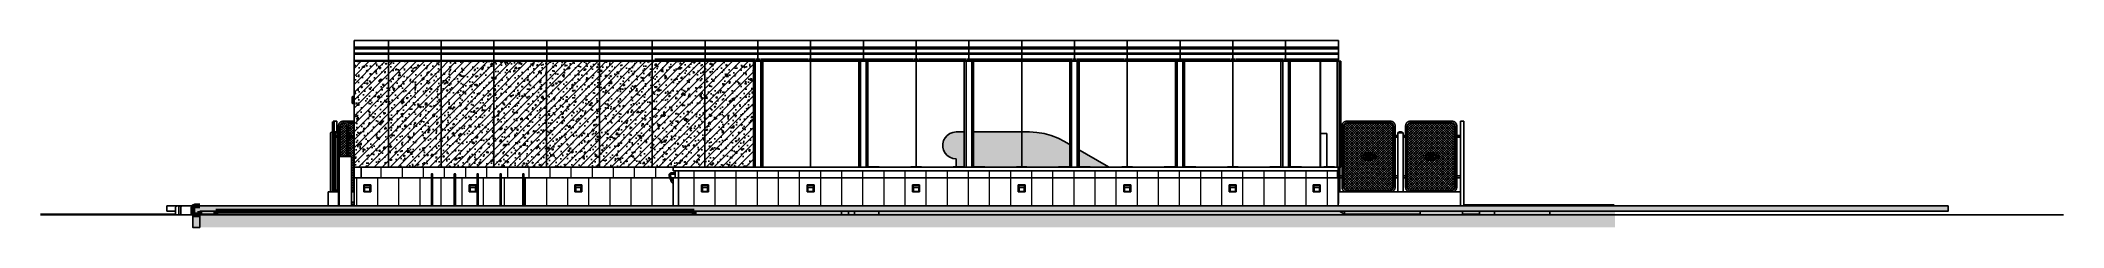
# Model space of a CAD drawing. Header units: millimetres. Extents: x -153298 to 620751, y -313239 to 250031.
# Drawn here: x 355266 to 412765, y 117945 to 123241 of the extents above; entities that cross this region are included whole.
import ezdxf
from ezdxf.xclip import XClip

# ---------------------------------------------------------------- set-up
doc = ezdxf.new("R2010")
doc.units = ezdxf.units.MM
doc.header["$XCLIPFRAME"] = 0
doc.set_wipeout_variables(frame=1)
for name, color, linetype in [('000 - 0_SYM_DWG_GROUND_CUT_COLOR_40', 7, 'Continuous'), ('000 - CONCRETE_COL_CUT_COLOR_1', 7, 'Continuous'), ('000 - CONCRETE_COL_CUT_COLOR_5', 7, 'Continuous'), ('000 - CONCRETE_COL_HATCH_', 7, 'Continuous'), ('000 - CONCRETE_COL_WIPEOUT_', 7, 'Continuous'), ('000 - CONCRETE_PRECAST_HATCH_', 7, 'Continuous'), ('000 - CONCRETE_PRECAST_MAIN_COLOR_1', 7, 'Continuous'), ('000 - CONCRETE_PRECAST_WIPEOUT_', 7, 'Continuous'), ('000 - EXISTING_BUILDING_MAIN_COLOR_1', 7, 'Continuous'), ('000 - EXISTING_BUILDING_MAIN_COLOR_251', 7, 'Continuous'), ('000 - EXISTING_BUILDING_MAIN_COLOR_3', 7, 'Continuous'), ('000 - EXISTING_BUILDING_WIPEOUT_', 7, 'Continuous'), ('000 - EXISTING_CANOPY_MAIN_COLOR_3', 7, 'Continuous')]:
    doc.layers.add(name, color=color, linetype=linetype)
doc.layers.add('A-DOOR-E', color=7, linetype='Continuous', lineweight=25)
pattern_1 = [(50, (1531882.3, 695178.04), (455.46167, -39.84771), [47.625, -523.875]), (355, (1531882.3, 695178.04), (-88.10855, 477.64211), [38.1, -419.10146]), (100.451445, (1531920.25, 695174.7), (367.35312, 437.79438), [40.47502, -445.22561]), (46.1842, (1531882.3, 695305.04), (677.6976, -105.10582), [71.4375, -785.8125]), (96.635558, (1531938.8, 695296.3), (593.51034, 618.5653), [60.71256, -667.83902]), (351.18415, (1531882.3, 695305.04), (593.51034, 618.5653), [57.14992, -628.64933]), (21, (1531945.8, 695273.3), (379.03598, -255.662995), [47.625, -523.875]), (326, (1531945.8, 695273.3), (154.50507, 460.46992), [38.1, -419.1]), (71.451445, (1531977.4, 695252), (533.54105, 204.80692), [40.47502, -445.22484]), (37.5, (1531882.3, 695178.04), (7.721508, 211.387597), [0, -414.02, 0, -425.45, 0, -420.6875]), (7.5, (1531882.3, 695178.04), (167.049156, 250.451437), [0, -242.57, 0, -404.495, 0, -160.3375]), (327.5, (1531740.69, 695178.04), (338.976488, -14.32186), [0, -158.75, 0, -495.3, 0, -657.225]), (317.5, (1531677.2, 695178.04), (370.322953, 63.56623), [0, -206.375, 0, -328.93, 0, -466.725])]
pattern_2 = [(45, (1531882.3, 697678.04), (-112.253202, 112.253202), [])]

# ---------------------------------------------------------------- blocks, each defined once
blk = doc.blocks.new('Railing - RL10_Baluster Post _Mid_-14379347-2140-01 ENTRANCE 1 ELEVATION 1')
at = {"layer": '000 - EXISTING_BUILDING_MAIN_COLOR_1', "color": 7, "lineweight": 9}
for p, q in [((-883437, 103119), (-883437, 103177)), ((-883437, 103119), (-883437, 103177)), ((-883437, 103061), (-883437, 103071)), ((-883427, 103071), (-883427, 103071)), ((-883427, 103071), (-883427, 103071)), ((-883427, 103051), (-883418, 103051)), ((-883418, 103051), (-883427, 103051)), ((-883403, 103051), (-883427, 103051)), ((-883427, 103051), (-883405, 103051)), ((-883417, 103187), (-883417, 103119)), ((-883417, 103187), (-883417, 103119)), ((-883417, 103071), (-883417, 103051)), ((-883417, 102937), (-883417, 102869)), ((-883404, 103051), (-883403, 103051)), ((-883403, 103051), (-883403, 102987)), ((-883403, 102944), (-883403, 102550))]:
    blk.add_line(p, q, dxfattribs=at)
at = {"layer": '000 - EXISTING_BUILDING_MAIN_COLOR_1', "color": 7, "lineweight": 9, "flags": 128}
for points in [[(-883437, 103119), (-883437, 103117), (-883437, 103116), (-883437, 103114), (-883437, 103113), (-883437, 103111), (-883437, 103110), (-883437, 103108), (-883437, 103107), (-883437, 103105), (-883437, 103104), (-883437, 103103), (-883437, 103101), (-883437, 103100), (-883437, 103099), (-883437, 103097), (-883437, 103096), (-883437, 103095)], [(-883437, 103081), (-883437, 103081), (-883437, 103081), (-883437, 103081), (-883437, 103081), (-883437, 103081), (-883437, 103082), (-883437, 103082), (-883437, 103083), (-883437, 103083), (-883437, 103084), (-883437, 103084), (-883437, 103085), (-883437, 103086), (-883437, 103087), (-883437, 103087), (-883437, 103088), (-883437, 103089), (-883437, 103090), (-883437, 103091), (-883437, 103092), (-883437, 103093), (-883437, 103095), (-883437, 103096), (-883437, 103097), (-883437, 103098), (-883437, 103099), (-883437, 103101), (-883437, 103102), (-883437, 103104), (-883437, 103105), (-883437, 103106), (-883437, 103108), (-883437, 103109), (-883437, 103111), (-883437, 103112), (-883437, 103114), (-883437, 103115), (-883437, 103117), (-883437, 103118), (-883437, 103119)], [(-883430, 103071), (-883429, 103071), (-883429, 103071), (-883429, 103071), (-883428, 103071)], [(-883426, 103071), (-883426, 103071), (-883425, 103071), (-883425, 103071), (-883425, 103071), (-883424, 103071), (-883424, 103071), (-883424, 103071), (-883423, 103072), (-883423, 103072), (-883422, 103072), (-883422, 103072), (-883422, 103072), (-883421, 103073), (-883421, 103073), (-883421, 103073)], [(-883417, 103119), (-883417, 103117), (-883417, 103116), (-883417, 103114), (-883417, 103113), (-883417, 103111), (-883417, 103110), (-883417, 103108), (-883417, 103107), (-883417, 103105), (-883417, 103104), (-883417, 103103), (-883417, 103101), (-883417, 103100), (-883417, 103099), (-883417, 103097), (-883417, 103096), (-883417, 103095), (-883417, 103094), (-883417, 103093), (-883417, 103091), (-883417, 103090), (-883417, 103089), (-883417, 103088), (-883417, 103088), (-883417, 103087), (-883417, 103086), (-883417, 103085), (-883417, 103085), (-883417, 103084), (-883417, 103083), (-883417, 103083), (-883417, 103082), (-883417, 103082), (-883417, 103082), (-883417, 103081), (-883417, 103081), (-883417, 103081), (-883417, 103081), (-883417, 103081)], [(-883417, 103095), (-883417, 103096), (-883417, 103097), (-883417, 103098), (-883417, 103099), (-883417, 103101), (-883417, 103102), (-883417, 103104), (-883417, 103105), (-883417, 103106), (-883417, 103108), (-883417, 103109), (-883417, 103111), (-883417, 103112), (-883417, 103114), (-883417, 103115), (-883417, 103117), (-883417, 103118)], [(-883417, 102869), (-883417, 102867), (-883417, 102866), (-883417, 102864), (-883417, 102863), (-883417, 102861), (-883417, 102860), (-883417, 102858), (-883417, 102857), (-883417, 102855), (-883417, 102854), (-883417, 102853), (-883417, 102851), (-883417, 102850), (-883417, 102849), (-883417, 102847), (-883417, 102846), (-883417, 102845), (-883417, 102844), (-883417, 102843), (-883417, 102841), (-883417, 102840), (-883417, 102839), (-883417, 102838), (-883417, 102838), (-883417, 102837), (-883417, 102836), (-883417, 102835), (-883417, 102835), (-883417, 102834), (-883417, 102833), (-883417, 102833), (-883417, 102832), (-883417, 102832), (-883417, 102832), (-883417, 102831), (-883417, 102831), (-883417, 102831), (-883417, 102831), (-883417, 102831)]]:
    blk.add_lwpolyline(points, dxfattribs=at)
blk = doc.blocks.new('Railing - RL10_Baluster Post _Mid_-V1-2140-01 ENTRANCE 1 ELEVATION 1')
at = {"layer": '000 - EXISTING_BUILDING_MAIN_COLOR_1', "color": 7, "lineweight": 9}
for p, q in [((-884072, 102648), (-884072, 102736)), ((-884023, 102736), (-884072, 102736)), ((-884072, 102736), (-884023, 102736)), ((-884072, 102550), (-884072, 102605)), ((-884057, 102804), (-884057, 102862)), ((-884057, 102804), (-884057, 102862)), ((-884057, 102736), (-884057, 102756)), ((-884047, 102736), (-884057, 102736)), ((-884057, 102736), (-884047, 102736)), ((-884057, 102554), (-884057, 102612)), ((-884047, 102756), (-884047, 102756)), ((-884047, 102756), (-884047, 102756)), ((-884047, 102736), (-884038, 102736)), ((-884038, 102736), (-884047, 102736)), ((-884037, 102873), (-884037, 102804)), ((-884037, 102873), (-884037, 102804)), ((-884037, 102756), (-884037, 102736)), ((-884037, 102623), (-884037, 102554)), ((-884023, 102736), (-884023, 102672)), ((-884023, 102630), (-884023, 102550))]:
    blk.add_line(p, q, dxfattribs=at)
at = {"layer": '000 - EXISTING_BUILDING_MAIN_COLOR_1', "color": 7, "lineweight": 9, "flags": 128}
for points in [[(-884057, 102804), (-884057, 102803), (-884057, 102801), (-884057, 102800), (-884057, 102798), (-884057, 102797), (-884057, 102795), (-884057, 102794), (-884057, 102792), (-884057, 102791), (-884057, 102790), (-884057, 102788), (-884057, 102787), (-884057, 102786), (-884057, 102784), (-884057, 102783), (-884057, 102782), (-884057, 102781)], [(-884057, 102766), (-884057, 102766), (-884057, 102767), (-884057, 102767), (-884057, 102767), (-884057, 102767), (-884057, 102768), (-884057, 102768), (-884057, 102768), (-884057, 102769), (-884057, 102769), (-884057, 102770), (-884057, 102771), (-884057, 102771), (-884057, 102772), (-884057, 102773), (-884057, 102774), (-884057, 102775), (-884057, 102776), (-884057, 102777), (-884057, 102778), (-884057, 102779), (-884057, 102780), (-884057, 102781), (-884057, 102783), (-884057, 102784), (-884057, 102785), (-884057, 102787), (-884057, 102788), (-884057, 102789), (-884057, 102791), (-884057, 102792), (-884057, 102794), (-884057, 102795), (-884057, 102796), (-884057, 102798), (-884057, 102799), (-884057, 102801), (-884057, 102802), (-884057, 102804), (-884057, 102804)], [(-884057, 102551), (-884057, 102552), (-884057, 102554), (-884057, 102554)], [(-884050, 102757), (-884049, 102757), (-884049, 102757), (-884049, 102757), (-884048, 102756)], [(-884046, 102756), (-884046, 102757), (-884045, 102757), (-884045, 102757), (-884045, 102757), (-884044, 102757), (-884044, 102757), (-884044, 102757), (-884043, 102757), (-884043, 102758), (-884042, 102758), (-884042, 102758), (-884042, 102758), (-884041, 102758), (-884041, 102759), (-884041, 102759)], [(-884037, 102780), (-884037, 102781), (-884037, 102783), (-884037, 102784), (-884037, 102785), (-884037, 102787), (-884037, 102788), (-884037, 102789), (-884037, 102791), (-884037, 102792), (-884037, 102794), (-884037, 102795), (-884037, 102796), (-884037, 102798), (-884037, 102799), (-884037, 102801), (-884037, 102802), (-884037, 102804)], [(-884037, 102804), (-884037, 102803), (-884037, 102801), (-884037, 102800), (-884037, 102798), (-884037, 102797), (-884037, 102795), (-884037, 102794), (-884037, 102792), (-884037, 102791), (-884037, 102790), (-884037, 102788), (-884037, 102787), (-884037, 102786), (-884037, 102784), (-884037, 102783), (-884037, 102782), (-884037, 102781), (-884037, 102779), (-884037, 102778), (-884037, 102777), (-884037, 102776), (-884037, 102775), (-884037, 102774), (-884037, 102773), (-884037, 102772), (-884037, 102772), (-884037, 102771), (-884037, 102770), (-884037, 102770), (-884037, 102769), (-884037, 102768), (-884037, 102768), (-884037, 102768), (-884037, 102767), (-884037, 102767), (-884037, 102767), (-884037, 102767), (-884037, 102766), (-884037, 102766)], [(-884037, 102554), (-884037, 102553), (-884037, 102551), (-884037, 102550)]]:
    blk.add_lwpolyline(points, dxfattribs=at)
blk = doc.blocks.new('Railing - RL10_Baluster Post _Start_-14379352-2140-01 ENTRANCE 1 ELEVATION 1')
at = {"layer": '000 - EXISTING_BUILDING_MAIN_COLOR_1', "color": 7, "lineweight": 9, "flags": 128}
for points in [[(-885371, 102388), (-885375, 102388), (-885379, 102388), (-885383, 102388), (-885386, 102388), (-885390, 102388), (-885393, 102388), (-885397, 102388), (-885400, 102388), (-885403, 102388), (-885405, 102388), (-885408, 102388), (-885410, 102388), (-885412, 102388), (-885414, 102388), (-885416, 102388), (-885418, 102388), (-885419, 102388), (-885420, 102388)], [(-885420, 102388), (-885418, 102388), (-885417, 102388), (-885415, 102388), (-885413, 102388), (-885411, 102388), (-885409, 102388), (-885406, 102388), (-885403, 102388), (-885400, 102388), (-885397, 102388), (-885394, 102388), (-885391, 102388), (-885387, 102388), (-885384, 102388), (-885380, 102388), (-885376, 102388), (-885372, 102388), (-885368, 102388), (-885363, 102388), (-885359, 102388), (-885357, 102388)], [(-885371, 102350), (-885375, 102350), (-885379, 102350), (-885383, 102350), (-885386, 102350), (-885390, 102350), (-885393, 102350), (-885397, 102350), (-885400, 102350), (-885403, 102350), (-885405, 102350), (-885408, 102350), (-885410, 102350), (-885412, 102350), (-885414, 102350), (-885416, 102350), (-885418, 102350), (-885419, 102350), (-885420, 102350)], [(-885420, 102350), (-885418, 102350), (-885417, 102350), (-885415, 102350), (-885413, 102350), (-885411, 102350), (-885409, 102350), (-885406, 102350), (-885403, 102350), (-885400, 102350), (-885397, 102350), (-885394, 102350), (-885391, 102350), (-885387, 102350), (-885384, 102350), (-885380, 102350), (-885376, 102350), (-885372, 102350), (-885368, 102350), (-885363, 102350), (-885359, 102350), (-885357, 102350)], [(-885357, 102388), (-885362, 102388), (-885366, 102388), (-885370, 102388)], [(-885357, 102350), (-885362, 102350), (-885366, 102350), (-885370, 102350)], [(-885441, 102112), (-885441, 102111), (-885440, 102110), (-885440, 102110), (-885439, 102109), (-885439, 102108), (-885439, 102108), (-885438, 102107), (-885438, 102106), (-885437, 102106), (-885437, 102105), (-885436, 102105), (-885435, 102104), (-885435, 102104), (-885434, 102103), (-885434, 102103), (-885433, 102103), (-885432, 102102), (-885432, 102102), (-885431, 102102), (-885430, 102101), (-885430, 102101), (-885429, 102101), (-885428, 102101), (-885427, 102100), (-885427, 102100), (-885426, 102100), (-885425, 102100), (-885424, 102100), (-885424, 102100), (-885423, 102100)], [(-885408, 102100), (-885410, 102100), (-885412, 102100), (-885414, 102100), (-885416, 102100), (-885418, 102100), (-885419, 102100), (-885420, 102100), (-885421, 102100), (-885422, 102100), (-885423, 102100), (-885423, 102100), (-885423, 102100), (-885423, 102100)], [(-885423, 102100), (-885423, 102100), (-885423, 102100), (-885422, 102100), (-885422, 102100), (-885421, 102100), (-885420, 102100), (-885418, 102100), (-885417, 102100), (-885415, 102100), (-885413, 102100), (-885411, 102100), (-885409, 102100), (-885407, 102100)]]:
    blk.add_lwpolyline(points, dxfattribs=at)
blk = doc.blocks.new('Railing - Railing-5636891-2140-01 ENTRANCE 1 ELEVATION 1')
at = {"color": 7}
for name in ['Railing - RL10_Baluster Post _Mid_-14379347-2140-01 ENTRANCE 1 ELEVATION 1', 'Railing - RL10_Baluster Post _Start_-14379352-2140-01 ENTRANCE 1 ELEVATION 1', 'Railing - RL10_Baluster Post _Mid_-V1-2140-01 ENTRANCE 1 ELEVATION 1']:
    blk.add_blockref(name, (0, 0), dxfattribs=at)
blk = doc.blocks.new('DPA_GM_Tactile Tile Line Base - Decision Tactile-12157251-2140-01 ENTRANCE 1 ELEVATION 1')
at = {"layer": '000 - EXISTING_BUILDING_MAIN_COLOR_251'}
h = blk.add_hatch(dxfattribs=at)
h.set_pattern_fill('FP_2', style=0, pattern_type=2)
h.set_pattern_definition([(0, (-885292.4, 101450), (0, 600), []), (90, (-885292.4, 101450), (-600, 4e-14), [])])
h.paths.add_polyline_path([(-885426, 101450), (-885407, 101450), (-885407, 101452), (-885442, 101452), (-885442, 101450)])
at = {"layer": '000 - EXISTING_BUILDING_MAIN_COLOR_251', "color": 7}
for p, q in [((-885407, 101452), (-885442, 101452)), ((-885442, 101452), (-885407, 101452)), ((-885442, 101450), (-885442, 101452)), ((-885442, 101450), (-885442, 101452)), ((-885407, 101452), (-885442, 101452)), ((-885442, 101452), (-885407, 101452)), ((-885442, 101450), (-885442, 101452)), ((-885442, 101450), (-885442, 101452)), ((-885407, 101452), (-885442, 101452)), ((-885442, 101452), (-885407, 101452)), ((-885442, 101450), (-885442, 101452)), ((-885442, 101450), (-885442, 101452)), ((-885407, 101452), (-885442, 101452)), ((-885442, 101452), (-885407, 101452)), ((-885442, 101450), (-885442, 101452)), ((-885442, 101450), (-885442, 101452)), ((-885407, 101452), (-885442, 101452)), ((-885442, 101452), (-885407, 101452)), ((-885442, 101450), (-885442, 101452)), ((-885442, 101450), (-885442, 101452)), ((-885407, 101452), (-885442, 101452)), ((-885442, 101452), (-885407, 101452)), ((-885442, 101450), (-885442, 101452)), ((-885442, 101450), (-885442, 101452)), ((-885407, 101452), (-885442, 101452)), ((-885442, 101452), (-885407, 101452)), ((-885442, 101450), (-885442, 101452)), ((-885442, 101450), (-885442, 101452)), ((-885407, 101452), (-885442, 101452)), ((-885442, 101452), (-885407, 101452)), ((-885442, 101450), (-885442, 101452)), ((-885442, 101450), (-885442, 101452)), ((-885407, 101452), (-885442, 101452)), ((-885442, 101452), (-885407, 101452)), ((-885442, 101450), (-885442, 101452)), ((-885442, 101450), (-885442, 101452)), ((-885442, 101452), (-885407, 101452)), ((-885442, 101450), (-885442, 101452))]:
    blk.add_line(p, q, dxfattribs=at)
blk = doc.blocks.new('System Panel - Entrance Glazed 12mm-14851400-2140-01 ENTRANCE 1 ELEVATION 1')
at = {"layer": '000 - EXISTING_BUILDING_MAIN_COLOR_251', "color": 7}
for p, q in [((-867016, 105550), (-867028, 105550)), ((-867016, 105550), (-867028, 105550)), ((-867016, 105550), (-867028, 105550)), ((-867016, 102550), (-867016, 105550)), ((-867016, 105550), (-867016, 102550)), ((-867028, 102550), (-867016, 102550)), ((-867016, 102550), (-867028, 102550))]:
    blk.add_line(p, q, dxfattribs=at)
blk = doc.blocks.new('System Panel - Entrance Glazed 12mm-14851401-2140-01 ENTRANCE 1 ELEVATION 1')
at = {"layer": '000 - EXISTING_BUILDING_MAIN_COLOR_251', "color": 7}
for p, q in [((-867016, 105550), (-867028, 105550)), ((-867016, 105550), (-867028, 105550)), ((-867016, 102550), (-867016, 105550)), ((-867016, 105550), (-867016, 102550)), ((-867028, 102550), (-867016, 102550)), ((-867016, 102550), (-867028, 102550))]:
    blk.add_line(p, q, dxfattribs=at)
blk = doc.blocks.new('System Panel - Entrance Glazed 12mm-14851402-2140-01 ENTRANCE 1 ELEVATION 1')
at = {"layer": '000 - EXISTING_BUILDING_MAIN_COLOR_251', "color": 7}
for p, q in [((-867016, 105550), (-867028, 105550)), ((-867016, 105550), (-867028, 105550)), ((-867016, 102550), (-867016, 105550)), ((-867016, 105550), (-867016, 102550)), ((-867028, 102550), (-867016, 102550)), ((-867016, 102550), (-867028, 102550))]:
    blk.add_line(p, q, dxfattribs=at)
blk = doc.blocks.new('PPL_Escalator - STANDARD-13272353-2140-01 ENTRANCE 1 ELEVATION 1')
at = {"layer": '000 - EXISTING_BUILDING_MAIN_COLOR_251', "color": 7}
blk.add_line((-877332, 102550), (-879062, 102550), dxfattribs=at)
blk.add_line((-877332, 102550), (-879062, 102550), dxfattribs=at)
blk = doc.blocks.new('PPL_Escalator - STANDARD-V20-2140-01 ENTRANCE 1 ELEVATION 1')
at = {"layer": '000 - EXISTING_BUILDING_MAIN_COLOR_251', "color": 7}
for p, q in [((-874706, 102550), (-879262, 102550)), ((-879262, 102550), (-874706, 102550)), ((-877332, 102550), (-879062, 102550)), ((-877332, 102550), (-879062, 102550)), ((-877282, 102550), (-877332, 102550)), ((-877282, 102550), (-877332, 102550)), ((-877332, 102550), (-877282, 102550)), ((-877332, 102550), (-877282, 102550)), ((-877282, 102550), (-874706, 102550)), ((-874706, 102550), (-877282, 102550)), ((-877282, 102550), (-874706, 102550)), ((-874706, 102550), (-877282, 102550)), ((-874706, 102550), (-877282, 102550)), ((-877282, 102550), (-874706, 102550)), ((-874706, 102550), (-877282, 102550)), ((-877282, 102550), (-874706, 102550)), ((-876256, 102550), (-875856, 102550)), ((-875856, 102550), (-876256, 102550)), ((-874706, 102550), (-876256, 102550)), ((-876256, 102550), (-874706, 102550)), ((-875856, 102550), (-875456, 102550)), ((-875456, 102550), (-875856, 102550)), ((-875456, 102550), (-875056, 102550)), ((-875056, 102550), (-875456, 102550))]:
    blk.add_line(p, q, dxfattribs=at)
blk = doc.blocks.new('System Panel - Entrance Glazed 12mm-19518384-2140-01 ENTRANCE 1 ELEVATION 1')
at = {"layer": '000 - EXISTING_BUILDING_MAIN_COLOR_251', "color": 7}
for p, q in [((-867917, 105550), (-867022, 105550)), ((-867022, 105550), (-867917, 105550)), ((-867022, 102550), (-867022, 105550)), ((-867022, 102550), (-867917, 102550)), ((-867917, 102550), (-867022, 102550))]:
    blk.add_line(p, q, dxfattribs=at)
blk = doc.blocks.new('System Panel - Entrance Glazed 12mm-14851404-2140-01 ENTRANCE 1 ELEVATION 1')
at = {"layer": '000 - EXISTING_BUILDING_MAIN_COLOR_251', "color": 7}
for p, q in [((-869507, 102560), (-869507, 105550)), ((-869507, 105550), (-868097, 105550)), ((-868097, 105550), (-869507, 105550)), ((-869507, 105550), (-869507, 102560)), ((-868097, 102550), (-869507, 102550)), ((-869507, 102550), (-868097, 102550))]:
    blk.add_line(p, q, dxfattribs=at)
blk = doc.blocks.new('System Panel - Entrance Glazed 12mm-V21-2140-01 ENTRANCE 1 ELEVATION 1')
at = {"layer": '000 - EXISTING_BUILDING_MAIN_COLOR_251', "color": 7}
for p, q in [((-870917, 105550), (-869507, 105550)), ((-869507, 105550), (-870917, 105550)), ((-869507, 105550), (-869507, 102560)), ((-869507, 102560), (-869507, 105550)), ((-869507, 102550), (-870917, 102550)), ((-870917, 102550), (-869507, 102550))]:
    blk.add_line(p, q, dxfattribs=at)
blk = doc.blocks.new('System Panel - Entrance Glazed 12mm-V22-2140-01 ENTRANCE 1 ELEVATION 1')
at = {"layer": '000 - EXISTING_BUILDING_MAIN_COLOR_251', "color": 7}
for p, q in [((-881507, 102550), (-881507, 105550)), ((-881507, 105550), (-880097, 105550)), ((-880097, 105550), (-881507, 105550)), ((-881507, 105550), (-881507, 102550)), ((-880097, 102550), (-881507, 102550)), ((-881507, 102550), (-880097, 102550))]:
    blk.add_line(p, q, dxfattribs=at)
blk = doc.blocks.new('System Panel - Entrance Glazed 12mm-V23-2140-01 ENTRANCE 1 ELEVATION 1')
at = {"layer": '000 - EXISTING_BUILDING_MAIN_COLOR_251', "color": 7}
for p, q in [((-883007, 105550), (-881507, 105550)), ((-881507, 105550), (-883007, 105550)), ((-881507, 105550), (-881507, 102550)), ((-881507, 102550), (-881507, 105550)), ((-881507, 102550), (-883007, 102550)), ((-883007, 102550), (-881507, 102550))]:
    blk.add_line(p, q, dxfattribs=at)
blk = doc.blocks.new('DPA_GM-Stoplogs Line Based - Line Based-19986186-2140-01 ENTRANCE 1 ELEVATION 1')
at = {"layer": '000 - EXISTING_BUILDING_MAIN_COLOR_251', "color": 7}
for p, q in [((-880053, 102550), (-880254, 102550)), ((-880254, 102550), (-880053, 102550)), ((-880053, 102550), (-880254, 102550)), ((-880254, 102550), (-880053, 102550)), ((-880053, 102550), (-880254, 102550)), ((-880254, 102550), (-880053, 102550))]:
    blk.add_line(p, q, dxfattribs=at)
blk = doc.blocks.new('Railing - RL8A_Baluster Post _Mid_-17476214-2140-01 ENTRANCE 1 ELEVATION 1')
at = {"layer": '000 - EXISTING_BUILDING_MAIN_COLOR_1', "color": 7, "lineweight": 9}
for p, q in [((-883477, 102550), (-883477, 103061)), ((-883452, 103061), (-883477, 103061)), ((-883477, 103061), (-883452, 103061)), ((-883462, 103106), (-883462, 103167)), ((-883462, 103061), (-883462, 103086)), ((-883461, 103061), (-883444, 103061)), ((-883444, 103061), (-883461, 103061)), ((-883452, 103061), (-883428, 103061)), ((-883427, 103061), (-883452, 103061)), ((-883442, 103178), (-883442, 103106)), ((-883442, 103086), (-883442, 103061)), ((-883427, 103061), (-883427, 102550))]:
    blk.add_line(p, q, dxfattribs=at)
at = {"layer": '000 - EXISTING_BUILDING_MAIN_COLOR_1', "color": 7, "lineweight": 9, "flags": 128}
for points in [[(-883462, 103106), (-883462, 103105), (-883462, 103104), (-883462, 103103), (-883462, 103103), (-883462, 103102), (-883462, 103101), (-883462, 103100), (-883462, 103099), (-883462, 103099), (-883462, 103098), (-883462, 103097), (-883462, 103096), (-883462, 103096), (-883462, 103095), (-883462, 103094), (-883462, 103094), (-883462, 103093), (-883462, 103093), (-883462, 103092), (-883462, 103091), (-883462, 103091), (-883462, 103090), (-883462, 103090), (-883462, 103089), (-883462, 103089), (-883462, 103088)], [(-883442, 103088), (-883442, 103089), (-883442, 103089), (-883442, 103090), (-883442, 103090), (-883442, 103091), (-883442, 103091), (-883442, 103092), (-883442, 103092), (-883442, 103093), (-883442, 103094), (-883442, 103094), (-883442, 103095), (-883442, 103096), (-883442, 103096), (-883442, 103097), (-883442, 103098), (-883442, 103098), (-883442, 103099), (-883442, 103100), (-883442, 103101), (-883442, 103102), (-883442, 103102), (-883442, 103103), (-883442, 103104), (-883442, 103105), (-883442, 103105), (-883442, 103106)]]:
    blk.add_lwpolyline(points, dxfattribs=at)
at = {"layer": '000 - EXISTING_BUILDING_MAIN_COLOR_1', "color": 7, "lineweight": 9}
blk.add_open_spline([(-883442, 103086), (-883442, 103087), (-883443, 103088), (-883443, 103090), (-883444, 103091), (-883444, 103091), (-883445, 103092), (-883445, 103093), (-883446, 103093), (-883446, 103094), (-883447, 103094), (-883449, 103095), (-883450, 103096), (-883452, 103096), (-883455, 103096), (-883456, 103095), (-883457, 103094), (-883458, 103094), (-883459, 103093), (-883460, 103093), (-883460, 103092), (-883461, 103091), (-883461, 103090), (-883462, 103089), (-883462, 103088), (-883462, 103087), (-883462, 103086)], degree=3, knots=[0, 0, 0, 0, 0.083333, 0.125, 0.166667, 0.1875, 0.208333, 0.25, 0.270833, 0.291667, 0.333333, 0.375, 0.416667, 0.5, 0.583333, 0.625, 0.666667, 0.708333, 0.729167, 0.75, 0.791667, 0.833333, 0.854167, 0.875, 0.916667, 1, 1, 1, 1], dxfattribs=at)
blk = doc.blocks.new('Railing - RL8A_Baluster Post _Mid_-V30-2140-01 ENTRANCE 1 ELEVATION 1')
at = {"layer": '000 - EXISTING_BUILDING_MAIN_COLOR_1', "color": 7, "lineweight": 9}
for p, q in [((-884397, 102550), (-884397, 102589)), ((-884372, 102589), (-884397, 102589)), ((-884397, 102589), (-884372, 102589)), ((-884382, 102634), (-884382, 102701)), ((-884382, 102589), (-884382, 102614)), ((-884381, 102589), (-884364, 102589)), ((-884364, 102589), (-884381, 102589)), ((-884372, 102589), (-884360, 102589)), ((-884347, 102589), (-884372, 102589)), ((-884362, 102711), (-884362, 102634)), ((-884362, 102614), (-884362, 102589)), ((-884359, 102589), (-884348, 102589)), ((-884347, 102589), (-884347, 102550))]:
    blk.add_line(p, q, dxfattribs=at)
at = {"layer": '000 - EXISTING_BUILDING_MAIN_COLOR_1', "color": 7, "lineweight": 9, "flags": 128}
for points in [[(-884382, 102634), (-884382, 102633), (-884382, 102633), (-884382, 102632), (-884382, 102631), (-884382, 102630), (-884382, 102630), (-884382, 102629), (-884382, 102628), (-884382, 102627), (-884382, 102626), (-884382, 102626), (-884382, 102625), (-884382, 102624), (-884382, 102624), (-884382, 102623), (-884382, 102622), (-884382, 102622), (-884382, 102621), (-884382, 102621), (-884382, 102620), (-884382, 102619), (-884382, 102619), (-884382, 102618), (-884382, 102618), (-884382, 102617), (-884382, 102617)], [(-884362, 102617), (-884362, 102617), (-884362, 102618), (-884362, 102618), (-884362, 102619), (-884362, 102619), (-884362, 102620), (-884362, 102620), (-884362, 102621), (-884362, 102622), (-884362, 102622), (-884362, 102623), (-884362, 102623), (-884362, 102624), (-884362, 102625), (-884362, 102626), (-884362, 102626), (-884362, 102627), (-884362, 102628), (-884362, 102629), (-884362, 102629), (-884362, 102630), (-884362, 102631), (-884362, 102632), (-884362, 102632), (-884362, 102633), (-884362, 102634), (-884362, 102634)]]:
    blk.add_lwpolyline(points, dxfattribs=at)
at = {"layer": '000 - EXISTING_BUILDING_MAIN_COLOR_1', "color": 7, "lineweight": 9}
blk.add_open_spline([(-884362, 102614), (-884362, 102615), (-884363, 102616), (-884363, 102618), (-884364, 102619), (-884364, 102620), (-884365, 102621), (-884365, 102621), (-884366, 102622), (-884366, 102622), (-884367, 102623), (-884369, 102624), (-884370, 102624), (-884372, 102624), (-884375, 102624), (-884376, 102624), (-884377, 102623), (-884378, 102622), (-884379, 102622), (-884380, 102621), (-884380, 102620), (-884381, 102619), (-884381, 102619), (-884382, 102618), (-884382, 102616), (-884382, 102615), (-884382, 102614)], degree=3, knots=[0, 0, 0, 0, 0.083333, 0.125, 0.166667, 0.1875, 0.208333, 0.25, 0.270833, 0.291667, 0.333333, 0.375, 0.416667, 0.5, 0.583333, 0.625, 0.666667, 0.708333, 0.729167, 0.75, 0.791667, 0.833333, 0.854167, 0.875, 0.916667, 1, 1, 1, 1], dxfattribs=at)
blk = doc.blocks.new('Railing - RL8A_Baluster Post _Start_-17476213-2140-01 ENTRANCE 1 ELEVATION 1')
at = {"layer": '000 - EXISTING_BUILDING_MAIN_COLOR_1', "color": 7, "lineweight": 9}
for p, q in [((-885458, 102388), (-885357, 102388)), ((-885357, 102350), (-885458, 102350)), ((-885469, 102145), (-885523, 102295)), ((-885488, 102308), (-885433, 102158))]:
    blk.add_line(p, q, dxfattribs=at)
at = {"layer": '000 - EXISTING_BUILDING_MAIN_COLOR_1', "color": 7, "lineweight": 9, "flags": 128}
for points in [[(-885523, 102295), (-885524, 102298), (-885525, 102301), (-885526, 102303), (-885526, 102306), (-885527, 102309), (-885527, 102312), (-885527, 102314), (-885527, 102317), (-885527, 102320), (-885527, 102323), (-885527, 102325), (-885527, 102328), (-885526, 102331), (-885526, 102333), (-885525, 102336), (-885524, 102339), (-885524, 102341), (-885523, 102344), (-885522, 102347), (-885520, 102349), (-885519, 102352), (-885518, 102354), (-885516, 102356), (-885515, 102359), (-885513, 102361), (-885512, 102363), (-885510, 102365), (-885508, 102367), (-885506, 102369), (-885504, 102371), (-885502, 102373), (-885500, 102374), (-885497, 102376), (-885495, 102377), (-885493, 102379), (-885490, 102380), (-885488, 102381), (-885485, 102383), (-885483, 102384), (-885480, 102385), (-885477, 102385), (-885475, 102386), (-885472, 102387), (-885469, 102387), (-885467, 102388), (-885464, 102388), (-885461, 102388), (-885458, 102388)], [(-885458, 102350), (-885460, 102350), (-885461, 102350), (-885462, 102350), (-885463, 102350), (-885465, 102349), (-885466, 102349), (-885467, 102349), (-885468, 102348), (-885469, 102348), (-885470, 102348), (-885472, 102347), (-885473, 102347), (-885474, 102346), (-885475, 102345), (-885476, 102345), (-885477, 102344), (-885478, 102343), (-885479, 102342), (-885480, 102341), (-885481, 102341), (-885481, 102340), (-885482, 102339), (-885483, 102338), (-885484, 102337), (-885484, 102336), (-885485, 102335), (-885486, 102334), (-885486, 102333), (-885487, 102331), (-885487, 102330), (-885488, 102329), (-885488, 102328), (-885488, 102327), (-885489, 102326), (-885489, 102324), (-885489, 102323), (-885489, 102322), (-885489, 102321), (-885489, 102319), (-885489, 102318), (-885489, 102317), (-885489, 102316), (-885489, 102314), (-885489, 102313), (-885489, 102312), (-885488, 102311), (-885488, 102310), (-885488, 102308)], [(-885407, 102100), (-885409, 102100), (-885412, 102101), (-885415, 102101), (-885417, 102101), (-885420, 102102), (-885423, 102103), (-885425, 102104), (-885428, 102104), (-885431, 102105), (-885433, 102107), (-885436, 102108), (-885438, 102109), (-885440, 102111), (-885443, 102112), (-885445, 102114), (-885447, 102115), (-885449, 102117), (-885451, 102119), (-885453, 102121), (-885455, 102123), (-885457, 102125), (-885459, 102127), (-885460, 102129), (-885462, 102132), (-885463, 102134), (-885465, 102136), (-885466, 102139), (-885467, 102141), (-885468, 102144), (-885469, 102145)], [(-885433, 102158), (-885432, 102157), (-885432, 102156), (-885431, 102155), (-885431, 102154), (-885430, 102153), (-885430, 102152), (-885429, 102151), (-885428, 102150), (-885427, 102149), (-885426, 102148), (-885426, 102147), (-885425, 102146), (-885424, 102145), (-885423, 102145), (-885422, 102144), (-885421, 102143), (-885420, 102142), (-885419, 102142), (-885418, 102141), (-885416, 102141), (-885415, 102140), (-885414, 102140), (-885413, 102139), (-885412, 102139), (-885411, 102139), (-885409, 102139), (-885408, 102138)]]:
    blk.add_lwpolyline(points, dxfattribs=at)
blk = doc.blocks.new('Railing - Railing-8218938-2140-01 ENTRANCE 1 ELEVATION 1')
at = {"layer": '000 - EXISTING_BUILDING_MAIN_COLOR_1', "color": 7, "lineweight": 9}
for p, q in [((-883477, 102949), (-884265, 102550)), ((-883428, 102932), (-883127, 103084)), ((-883127, 103127), (-883427, 102974)), ((-884181, 102550), (-883477, 102906))]:
    blk.add_line(p, q, dxfattribs=at)
at = {"color": 7}
for name in ['Railing - RL8A_Baluster Post _Mid_-17476214-2140-01 ENTRANCE 1 ELEVATION 1', 'Railing - RL8A_Baluster Post _Start_-17476213-2140-01 ENTRANCE 1 ELEVATION 1', 'Railing - RL8A_Baluster Post _Mid_-V30-2140-01 ENTRANCE 1 ELEVATION 1']:
    blk.add_blockref(name, (0, 0), dxfattribs=at)
blk = doc.blocks.new('Top Rail Type - Top Rail_Internal_-8218944-2140-01 ENTRANCE 1 ELEVATION 1')
at = {"layer": '000 - EXISTING_BUILDING_MAIN_COLOR_1', "color": 7, "lineweight": 9}
for p, q in [((-883452, 103212), (-884372, 102745)), ((-884355, 102711), (-883435, 103178)), ((-883127, 103377), (-883452, 103212)), ((-883435, 103178), (-883127, 103334)), ((-884372, 102745), (-884758, 102550)), ((-884674, 102550), (-884355, 102711))]:
    blk.add_line(p, q, dxfattribs=at)
blk = doc.blocks.new('PB-DRAIN-SCUPPER-GENC-300 - 300W X 200D-17300311-2140-01 ENTRANCE 1 ELEVATION 1')
at = {"layer": '000 - EXISTING_BUILDING_MAIN_COLOR_251', "color": 7, "lineweight": 9}
for p, q in [((-894592, 101450), (-894922, 101450)), ((-894922, 101450), (-894797, 101450)), ((-894757, 101450), (-894592, 101450))]:
    blk.add_line(p, q, dxfattribs=at)
blk = doc.blocks.new('DPA_GM-Manhole Cover Type 2 - 900x900-10563838-2140-01 ENTRANCE 1 ELEVATION 1')
at = {"layer": '000 - EXISTING_BUILDING_MAIN_COLOR_251', "color": 7}
for p, q in [((-894607, 101450), (-894482, 101450)), ((-893407, 101450), (-894607, 101450)), ((-893552, 101450), (-894462, 101450)), ((-894462, 101450), (-893552, 101450)), ((-893552, 101450), (-894462, 101450)), ((-894462, 101450), (-893552, 101450)), ((-893557, 101450), (-894457, 101450)), ((-894457, 101450), (-893557, 101450)), ((-894447, 101452), (-894367, 101452)), ((-894407, 101452), (-894447, 101452)), ((-894447, 101452), (-894447, 101450)), ((-894447, 101450), (-894447, 101452)), ((-894447, 101450), (-893567, 101450)), ((-893567, 101450), (-894447, 101450)), ((-894447, 101450), (-894362, 101450)), ((-894367, 101450), (-894447, 101450)), ((-894367, 101452), (-894097, 101452)), ((-894367, 101452), (-894367, 101450)), ((-894097, 101450), (-894367, 101450)), ((-894362, 101450), (-894102, 101450)), ((-894102, 101450), (-894017, 101450)), ((-894097, 101452), (-894017, 101452)), ((-894097, 101450), (-894097, 101452)), ((-894017, 101450), (-894097, 101450)), ((-894017, 101452), (-894057, 101452)), ((-894017, 101452), (-894017, 101450)), ((-894017, 101452), (-894017, 101450)), ((-893957, 101452), (-893997, 101452)), ((-893997, 101452), (-893917, 101452)), ((-893997, 101450), (-893997, 101452)), ((-893997, 101450), (-893997, 101452)), ((-893917, 101450), (-893997, 101450)), ((-893997, 101450), (-893917, 101450)), ((-893917, 101452), (-893647, 101452)), ((-893917, 101452), (-893917, 101450)), ((-893647, 101450), (-893917, 101450)), ((-893917, 101450), (-893647, 101450)), ((-893647, 101452), (-893567, 101452)), ((-893647, 101450), (-893647, 101452)), ((-893567, 101450), (-893647, 101450)), ((-893647, 101450), (-893567, 101450)), ((-893567, 101452), (-893607, 101452)), ((-893567, 101452), (-893567, 101450)), ((-893567, 101450), (-893567, 101452))]:
    blk.add_line(p, q, dxfattribs=at)
blk = doc.blocks.new('DPA_CP_Fence Type D - Fence Post Left w MRTA Logo-15315861-2140-01 ENTRANCE 1 ELEVATION 1')
at = {"layer": '000 - EXISTING_BUILDING_MAIN_COLOR_251', "color": 7}
for p, q in [((-895097, 103725), (-895097, 103547)), ((-895097, 103725), (-895097, 103547)), ((-895097, 103525), (-895097, 103525)), ((-895092, 103840), (-895091, 103841)), ((-895082, 103848), (-895081, 103848)), ((-895069, 103850), (-895068, 103850)), ((-895057, 103845), (-895056, 103845)), ((-895049, 103835), (-895048, 103834)), ((-895047, 103547), (-895047, 103725)), ((-895047, 103547), (-895047, 103725)), ((-895046, 103525), (-895016, 103525))]:
    blk.add_line(p, q, dxfattribs=at)
at = {"layer": '000 - EXISTING_BUILDING_MAIN_COLOR_251', "color": 7, "flags": 128}
for points in [[(-895147, 103525), (-895143, 103528), (-895138, 103531), (-895134, 103533), (-895130, 103536), (-895125, 103538), (-895121, 103540), (-895116, 103542), (-895111, 103544), (-895107, 103545), (-895102, 103546), (-895097, 103547)], [(-895097, 103825), (-895097, 103826), (-895096, 103827), (-895096, 103828), (-895096, 103829), (-895096, 103830)], [(-895097, 103825), (-895097, 103825), (-895097, 103825), (-895097, 103824), (-895097, 103824), (-895097, 103823)], [(-895097, 103823), (-895097, 103824), (-895097, 103824), (-895097, 103825), (-895097, 103825), (-895097, 103825), (-895097, 103825)], [(-895097, 103821), (-895097, 103820), (-895097, 103819), (-895097, 103817), (-895097, 103815), (-895097, 103814), (-895097, 103812), (-895097, 103810), (-895097, 103808), (-895097, 103805)], [(-895097, 103805), (-895097, 103807), (-895097, 103809), (-895097, 103811), (-895097, 103813), (-895097, 103815), (-895097, 103817), (-895097, 103818), (-895097, 103820), (-895097, 103821)], [(-895097, 103805), (-895097, 103803), (-895097, 103800), (-895097, 103797), (-895097, 103795), (-895097, 103792), (-895097, 103789), (-895097, 103786), (-895097, 103782), (-895097, 103779), (-895097, 103776), (-895097, 103772), (-895097, 103769), (-895097, 103765)], [(-895097, 103725), (-895097, 103729), (-895097, 103733), (-895097, 103737), (-895097, 103741), (-895097, 103745), (-895097, 103749), (-895097, 103753), (-895097, 103756), (-895097, 103760), (-895097, 103764), (-895097, 103768), (-895097, 103771), (-895097, 103775), (-895097, 103778), (-895097, 103781), (-895097, 103785), (-895097, 103788), (-895097, 103791), (-895097, 103794), (-895097, 103797), (-895097, 103799), (-895097, 103802), (-895097, 103805)], [(-895097, 103765), (-895097, 103761), (-895097, 103757), (-895097, 103754), (-895097, 103750), (-895097, 103746), (-895097, 103742), (-895097, 103738), (-895097, 103734), (-895097, 103730), (-895097, 103726)], [(-895047, 103830), (-895047, 103829), (-895047, 103828), (-895047, 103827), (-895047, 103826), (-895047, 103825)], [(-895047, 103823), (-895047, 103824), (-895047, 103824), (-895047, 103825), (-895047, 103825), (-895047, 103825), (-895047, 103825)], [(-895047, 103825), (-895047, 103825), (-895047, 103825), (-895047, 103824), (-895047, 103824), (-895047, 103823)], [(-895047, 103805), (-895047, 103807), (-895047, 103809), (-895047, 103811), (-895047, 103813), (-895047, 103815), (-895047, 103817), (-895047, 103818), (-895047, 103820), (-895047, 103821)], [(-895047, 103821), (-895047, 103820), (-895047, 103819), (-895047, 103817), (-895047, 103815), (-895047, 103814), (-895047, 103812), (-895047, 103810), (-895047, 103808), (-895047, 103805)], [(-895047, 103726), (-895047, 103729), (-895047, 103733), (-895047, 103737), (-895047, 103741), (-895047, 103745), (-895047, 103749), (-895047, 103753), (-895047, 103756), (-895047, 103760), (-895047, 103764), (-895047, 103768), (-895047, 103771), (-895047, 103775), (-895047, 103778), (-895047, 103781), (-895047, 103785), (-895047, 103788), (-895047, 103791), (-895047, 103794), (-895047, 103797), (-895047, 103799), (-895047, 103802), (-895047, 103805)], [(-895047, 103805), (-895047, 103803), (-895047, 103800), (-895047, 103797), (-895047, 103795), (-895047, 103792), (-895047, 103789), (-895047, 103786), (-895047, 103782), (-895047, 103779), (-895047, 103776), (-895047, 103772), (-895047, 103769), (-895047, 103765)], [(-895047, 103765), (-895047, 103761), (-895047, 103757), (-895047, 103754), (-895047, 103750), (-895047, 103746), (-895047, 103742), (-895047, 103738), (-895047, 103734), (-895047, 103730), (-895047, 103726)], [(-895047, 103547), (-895042, 103546), (-895037, 103545), (-895032, 103544), (-895028, 103542)], [(-895028, 103542), (-895023, 103540), (-895018, 103538), (-895014, 103536), (-895012, 103535)]]:
    blk.add_lwpolyline(points, dxfattribs=at)
blk = doc.blocks.new('DPA_CP_Fence Type D - Fence Post Left w MRTA Logo-V131-2140-01 ENTRANCE 1 ELEVATION 1')
at = {"layer": '000 - EXISTING_BUILDING_MAIN_COLOR_251', "color": 7}
for p, q in [((-895097, 103725), (-895097, 103547)), ((-895097, 103725), (-895097, 103547)), ((-895097, 103525), (-895097, 103525)), ((-895092, 103840), (-895091, 103841)), ((-895082, 103848), (-895081, 103848)), ((-895069, 103850), (-895068, 103850)), ((-895057, 103845), (-895056, 103845)), ((-895049, 103835), (-895048, 103834)), ((-895047, 103547), (-895047, 103725)), ((-895047, 103547), (-895047, 103725)), ((-895046, 103525), (-895046, 103525))]:
    blk.add_line(p, q, dxfattribs=at)
at = {"layer": '000 - EXISTING_BUILDING_MAIN_COLOR_251', "color": 7, "flags": 128}
for points in [[(-895147, 103525), (-895143, 103528), (-895138, 103531), (-895134, 103533), (-895130, 103536), (-895125, 103538), (-895121, 103540), (-895116, 103542), (-895111, 103544), (-895107, 103545), (-895102, 103546), (-895097, 103547)], [(-895097, 103825), (-895097, 103826), (-895096, 103827), (-895096, 103828), (-895096, 103829), (-895096, 103830)], [(-895097, 103825), (-895097, 103825), (-895097, 103825), (-895097, 103824), (-895097, 103824), (-895097, 103823)], [(-895097, 103823), (-895097, 103824), (-895097, 103824), (-895097, 103825), (-895097, 103825), (-895097, 103825), (-895097, 103825)], [(-895097, 103821), (-895097, 103820), (-895097, 103819), (-895097, 103817), (-895097, 103815), (-895097, 103814), (-895097, 103812), (-895097, 103810), (-895097, 103808), (-895097, 103805)], [(-895097, 103805), (-895097, 103807), (-895097, 103809), (-895097, 103811), (-895097, 103813), (-895097, 103815), (-895097, 103817), (-895097, 103818), (-895097, 103820), (-895097, 103821)], [(-895097, 103805), (-895097, 103803), (-895097, 103800), (-895097, 103797), (-895097, 103795), (-895097, 103792), (-895097, 103789), (-895097, 103786), (-895097, 103782), (-895097, 103779), (-895097, 103776), (-895097, 103772), (-895097, 103769), (-895097, 103765)], [(-895097, 103725), (-895097, 103729), (-895097, 103733), (-895097, 103737), (-895097, 103741), (-895097, 103745), (-895097, 103749), (-895097, 103753), (-895097, 103756), (-895097, 103760), (-895097, 103764), (-895097, 103768), (-895097, 103771), (-895097, 103775), (-895097, 103778), (-895097, 103781), (-895097, 103785), (-895097, 103788), (-895097, 103791), (-895097, 103794), (-895097, 103797), (-895097, 103799), (-895097, 103802), (-895097, 103805)], [(-895097, 103765), (-895097, 103761), (-895097, 103757), (-895097, 103754), (-895097, 103750), (-895097, 103746), (-895097, 103742), (-895097, 103738), (-895097, 103734), (-895097, 103730), (-895097, 103726)], [(-895047, 103830), (-895047, 103829), (-895047, 103828), (-895047, 103827), (-895047, 103826), (-895047, 103825)], [(-895047, 103823), (-895047, 103824), (-895047, 103824), (-895047, 103825), (-895047, 103825), (-895047, 103825), (-895047, 103825)], [(-895047, 103825), (-895047, 103825), (-895047, 103825), (-895047, 103824), (-895047, 103824), (-895047, 103823)], [(-895047, 103805), (-895047, 103807), (-895047, 103809), (-895047, 103811), (-895047, 103813), (-895047, 103815), (-895047, 103817), (-895047, 103818), (-895047, 103820), (-895047, 103821)], [(-895047, 103821), (-895047, 103820), (-895047, 103819), (-895047, 103817), (-895047, 103815), (-895047, 103814), (-895047, 103812), (-895047, 103810), (-895047, 103808), (-895047, 103805)], [(-895047, 103726), (-895047, 103729), (-895047, 103733), (-895047, 103737), (-895047, 103741), (-895047, 103745), (-895047, 103749), (-895047, 103753), (-895047, 103756), (-895047, 103760), (-895047, 103764), (-895047, 103768), (-895047, 103771), (-895047, 103775), (-895047, 103778), (-895047, 103781), (-895047, 103785), (-895047, 103788), (-895047, 103791), (-895047, 103794), (-895047, 103797), (-895047, 103799), (-895047, 103802), (-895047, 103805)], [(-895047, 103805), (-895047, 103803), (-895047, 103800), (-895047, 103797), (-895047, 103795), (-895047, 103792), (-895047, 103789), (-895047, 103786), (-895047, 103782), (-895047, 103779), (-895047, 103776), (-895047, 103772), (-895047, 103769), (-895047, 103765)], [(-895047, 103765), (-895047, 103761), (-895047, 103757), (-895047, 103754), (-895047, 103750), (-895047, 103746), (-895047, 103742), (-895047, 103738), (-895047, 103734), (-895047, 103730), (-895047, 103726)], [(-895047, 103547), (-895042, 103546), (-895037, 103545), (-895032, 103544), (-895028, 103542)], [(-895028, 103542), (-895023, 103540), (-895018, 103538), (-895014, 103536), (-895009, 103533), (-895005, 103531), (-895001, 103528), (-894997, 103525)]]:
    blk.add_lwpolyline(points, dxfattribs=at)
blk = doc.blocks.new('DPA_CP_Fence Type D - Fence Post Left w MRTA Logo-19312255-2140-01 ENTRANCE 1 ELEVATION 1')
at = {"layer": '000 - EXISTING_BUILDING_MAIN_COLOR_251', "color": 7}
for p, q in [((-895147, 103525), (-895147, 101850)), ((-895097, 103725), (-895097, 101975)), ((-895097, 103725), (-895097, 101975)), ((-895097, 103525), (-895097, 103525)), ((-895092, 103840), (-895091, 103841)), ((-895082, 103848), (-895081, 103848)), ((-895069, 103850), (-895068, 103850)), ((-895057, 103845), (-895056, 103845)), ((-895049, 103835), (-895048, 103834)), ((-895047, 101975), (-895047, 103725)), ((-895047, 101975), (-895047, 103725)), ((-895046, 103525), (-895046, 103525)), ((-894997, 101850), (-894997, 103525)), ((-895072, 103400), (-895072, 103450)), ((-895072, 103450), (-895071, 103450)), ((-895071, 103400), (-895072, 103400)), ((-895071, 103450), (-895071, 103400)), ((-895094, 101865), (-895095, 101866)), ((-895086, 101855), (-895087, 101855)), ((-895074, 101850), (-895075, 101850)), ((-895072, 102250), (-895072, 102300)), ((-895072, 102300), (-895071, 102300)), ((-895071, 102250), (-895072, 102250)), ((-895071, 102300), (-895071, 102250)), ((-895062, 101852), (-895063, 101852)), ((-895052, 101860), (-895052, 101859))]:
    blk.add_line(p, q, dxfattribs=at)
at = {"layer": '000 - EXISTING_BUILDING_MAIN_COLOR_251', "color": 7, "flags": 128}
for points in [[(-895147, 103525), (-895143, 103528), (-895138, 103531), (-895134, 103533), (-895130, 103536), (-895125, 103538), (-895121, 103540), (-895116, 103542), (-895111, 103544), (-895107, 103545), (-895102, 103546), (-895097, 103547)], [(-895097, 103825), (-895097, 103826), (-895096, 103827), (-895096, 103828), (-895096, 103829), (-895096, 103830)], [(-895097, 103825), (-895097, 103825), (-895097, 103825), (-895097, 103824), (-895097, 103824), (-895097, 103823), (-895097, 103822), (-895097, 103821), (-895097, 103820), (-895097, 103819), (-895097, 103817), (-895097, 103815), (-895097, 103814), (-895097, 103812), (-895097, 103810), (-895097, 103808), (-895097, 103805), (-895097, 103803), (-895097, 103800), (-895097, 103797), (-895097, 103795), (-895097, 103792), (-895097, 103789), (-895097, 103786), (-895097, 103782), (-895097, 103779), (-895097, 103776), (-895097, 103772), (-895097, 103769), (-895097, 103765), (-895097, 103761), (-895097, 103757), (-895097, 103754), (-895097, 103750), (-895097, 103746), (-895097, 103742), (-895097, 103738), (-895097, 103734), (-895097, 103730), (-895097, 103726), (-895097, 103725)], [(-895097, 103823), (-895097, 103824), (-895097, 103824), (-895097, 103825), (-895097, 103825), (-895097, 103825), (-895097, 103825)], [(-895097, 103805), (-895097, 103807), (-895097, 103809), (-895097, 103811), (-895097, 103813), (-895097, 103815), (-895097, 103817), (-895097, 103818), (-895097, 103820), (-895097, 103821)], [(-895097, 103725), (-895097, 103729), (-895097, 103733), (-895097, 103737), (-895097, 103741), (-895097, 103745), (-895097, 103749), (-895097, 103753), (-895097, 103756), (-895097, 103760), (-895097, 103764), (-895097, 103768), (-895097, 103771), (-895097, 103775), (-895097, 103778), (-895097, 103781), (-895097, 103785), (-895097, 103788), (-895097, 103791), (-895097, 103794), (-895097, 103797), (-895097, 103799), (-895097, 103802), (-895097, 103805)], [(-895047, 103830), (-895047, 103829), (-895047, 103828), (-895047, 103827), (-895047, 103826), (-895047, 103825)], [(-895047, 103725), (-895047, 103729), (-895047, 103733), (-895047, 103737), (-895047, 103741), (-895047, 103745), (-895047, 103749), (-895047, 103753), (-895047, 103756), (-895047, 103760), (-895047, 103764), (-895047, 103768), (-895047, 103771), (-895047, 103775), (-895047, 103778), (-895047, 103781), (-895047, 103785), (-895047, 103788), (-895047, 103791), (-895047, 103794), (-895047, 103797), (-895047, 103799), (-895047, 103802), (-895047, 103805), (-895047, 103807), (-895047, 103809), (-895047, 103811), (-895047, 103813), (-895047, 103815), (-895047, 103817), (-895047, 103818), (-895047, 103820), (-895047, 103821), (-895047, 103822), (-895047, 103823), (-895047, 103824), (-895047, 103824), (-895047, 103825), (-895047, 103825), (-895047, 103825), (-895047, 103825)], [(-895047, 103825), (-895047, 103825), (-895047, 103825), (-895047, 103824), (-895047, 103824), (-895047, 103823)], [(-895047, 103821), (-895047, 103820), (-895047, 103819), (-895047, 103817), (-895047, 103815), (-895047, 103814), (-895047, 103812), (-895047, 103810), (-895047, 103808), (-895047, 103805)], [(-895047, 103805), (-895047, 103803), (-895047, 103800), (-895047, 103797), (-895047, 103795), (-895047, 103792), (-895047, 103789), (-895047, 103786), (-895047, 103782), (-895047, 103779), (-895047, 103776), (-895047, 103772), (-895047, 103769), (-895047, 103765)], [(-895047, 103765), (-895047, 103761), (-895047, 103757), (-895047, 103754), (-895047, 103750), (-895047, 103746), (-895047, 103742), (-895047, 103738), (-895047, 103734), (-895047, 103730), (-895047, 103726)], [(-895047, 103547), (-895042, 103546), (-895037, 103545), (-895032, 103544), (-895028, 103542), (-895023, 103540), (-895018, 103538), (-895014, 103536), (-895009, 103533), (-895005, 103531), (-895001, 103528), (-894997, 103525), (-894997, 103525)], [(-895097, 101975), (-895097, 101971), (-895097, 101967), (-895097, 101963), (-895097, 101959), (-895097, 101955), (-895097, 101951), (-895097, 101947), (-895097, 101944), (-895097, 101940), (-895097, 101936), (-895097, 101932), (-895097, 101929), (-895097, 101925), (-895097, 101922), (-895097, 101919), (-895097, 101915), (-895097, 101912), (-895097, 101909), (-895097, 101906), (-895097, 101903), (-895097, 101901), (-895097, 101898), (-895097, 101895), (-895097, 101893), (-895097, 101891), (-895097, 101889), (-895097, 101887), (-895097, 101885), (-895097, 101883), (-895097, 101882), (-895097, 101880), (-895097, 101879), (-895097, 101878), (-895097, 101877), (-895097, 101876), (-895097, 101876), (-895097, 101875), (-895097, 101875), (-895097, 101875), (-895097, 101875)], [(-895097, 101943), (-895097, 101946), (-895097, 101950), (-895097, 101954), (-895097, 101958), (-895097, 101962), (-895097, 101966), (-895097, 101970), (-895097, 101974)], [(-895097, 101903), (-895097, 101905), (-895097, 101908), (-895097, 101911), (-895097, 101914), (-895097, 101918), (-895097, 101921), (-895097, 101924), (-895097, 101928), (-895097, 101931), (-895097, 101935), (-895097, 101939), (-895097, 101942)], [(-895097, 101883), (-895097, 101885), (-895097, 101886), (-895097, 101888), (-895097, 101890), (-895097, 101892), (-895097, 101895), (-895097, 101897), (-895097, 101900), (-895097, 101903)], [(-895097, 101879), (-895097, 101880), (-895097, 101881), (-895097, 101883)], [(-895097, 101875), (-895097, 101875), (-895097, 101875), (-895097, 101876), (-895097, 101876), (-895097, 101877)], [(-895096, 101870), (-895096, 101871), (-895096, 101872), (-895097, 101873), (-895097, 101874), (-895097, 101875)], [(-895047, 101975), (-895047, 101971), (-895047, 101967), (-895047, 101963), (-895047, 101959), (-895047, 101955), (-895047, 101951), (-895047, 101947), (-895047, 101944)], [(-895047, 101875), (-895047, 101875), (-895047, 101875), (-895047, 101876), (-895047, 101876), (-895047, 101877), (-895047, 101878), (-895047, 101879), (-895047, 101880), (-895047, 101881), (-895047, 101883), (-895047, 101885), (-895047, 101886), (-895047, 101888), (-895047, 101890), (-895047, 101892), (-895047, 101895), (-895047, 101897), (-895047, 101900), (-895047, 101903), (-895047, 101905), (-895047, 101908), (-895047, 101911), (-895047, 101914), (-895047, 101918), (-895047, 101921), (-895047, 101924), (-895047, 101928), (-895047, 101931), (-895047, 101935), (-895047, 101939), (-895047, 101943), (-895047, 101946), (-895047, 101950), (-895047, 101954), (-895047, 101958), (-895047, 101962), (-895047, 101966), (-895047, 101970), (-895047, 101974), (-895047, 101975)], [(-895047, 101942), (-895047, 101940), (-895047, 101936), (-895047, 101932), (-895047, 101929), (-895047, 101925), (-895047, 101922), (-895047, 101919), (-895047, 101915), (-895047, 101912), (-895047, 101909), (-895047, 101906), (-895047, 101903)], [(-895047, 101903), (-895047, 101901), (-895047, 101898), (-895047, 101895), (-895047, 101893), (-895047, 101891), (-895047, 101889), (-895047, 101887), (-895047, 101885), (-895047, 101883), (-895047, 101882), (-895047, 101880), (-895047, 101879)], [(-895047, 101877), (-895047, 101876), (-895047, 101876), (-895047, 101875), (-895047, 101875), (-895047, 101875), (-895047, 101875)], [(-895047, 101875), (-895047, 101874), (-895047, 101873), (-895047, 101872), (-895047, 101871), (-895047, 101870)]]:
    blk.add_lwpolyline(points, dxfattribs=at)
blk = doc.blocks.new('Rectangular Mullion - Mullion_Beam 300x400-15315785-2140-01 ENTRANCE 1 ELEVATION 1')
at = {"layer": '000 - EXISTING_BUILDING_MAIN_COLOR_251', "color": 7}
for p, q in [((-895222, 101450), (-895222, 101850)), ((-895222, 101850), (-895147, 101850)), ((-894942, 101850), (-894922, 101850)), ((-894922, 101450), (-895222, 101450))]:
    blk.add_line(p, q, dxfattribs=at)
blk = doc.blocks.new('Rectangular Mullion - Mullion_Beam 300x400-19312227-2140-01 ENTRANCE 1 ELEVATION 1')
at = {"layer": '000 - EXISTING_BUILDING_MAIN_COLOR_251', "color": 7}
for p, q in [((-894922, 101850), (-895222, 101850)), ((-895222, 101850), (-895222, 101450)), ((-894922, 101450), (-894922, 101850)), ((-895222, 101450), (-894922, 101450))]:
    blk.add_line(p, q, dxfattribs=at)
blk = doc.blocks.new('DPA_CP_Fence Type D - Fence Post Left w MRTA Logo-19313272-2140-01 ENTRANCE 1 ELEVATION 1')
at = {"layer": '000 - EXISTING_BUILDING_MAIN_COLOR_251'}
h = blk.add_hatch(dxfattribs=at)
h.set_pattern_fill('FP_9', style=0, pattern_type=2)
h.set_pattern_definition([(45, (-893916.195, 101850), (-35.3552, 35.3554), []), (135, (-893916.195, 101850), (-35.3552, -35.3554), [])])
h.paths.add_polyline_path([(-894482, 101900), (-894482, 103400), (-894632, 103400), (-894632, 102850), (-894555, 102850), (-894555, 101900), (-894538, 101900)])
h.paths.add_polyline_path([(-894482, 103450), (-894482, 103800), (-894658, 103799), (-894648, 103784), (-894636, 103753), (-894632, 103715), (-894632, 103450)])
at = {"layer": '000 - EXISTING_BUILDING_MAIN_COLOR_251', "color": 7}
for p, q in [((-895047, 103525), (-894942, 103525)), ((-894942, 103525), (-894971, 103525)), ((-894942, 103450), (-894942, 103525)), ((-894482, 103850), (-894742, 103850)), ((-894482, 103825), (-894685, 103825)), ((-894685, 103825), (-894482, 103825)), ((-894659, 103800), (-894482, 103800)), ((-894922, 103450), (-894942, 103450)), ((-894942, 103450), (-894922, 103450)), ((-894942, 101900), (-894942, 103400)), ((-894942, 103400), (-894922, 103400)), ((-894922, 103400), (-894942, 103400)), ((-894922, 102300), (-894942, 102300)), ((-894942, 102300), (-894922, 102300)), ((-894942, 102250), (-894922, 102250)), ((-894922, 102250), (-894942, 102250)), ((-894482, 101900), (-894555, 101900)), ((-894555, 101850), (-894482, 101850))]:
    blk.add_line(p, q, dxfattribs=at)
at = {"layer": '000 - EXISTING_BUILDING_MAIN_COLOR_251', "color": 7, "flags": 128}
for points in [[(-895044, 103547), (-895042, 103547), (-895037, 103548), (-895032, 103549), (-895027, 103550), (-895022, 103550), (-895017, 103550)], [(-895012, 103550), (-895007, 103550), (-895002, 103549), (-894997, 103548), (-894992, 103548), (-894987, 103546), (-894982, 103545), (-894977, 103544), (-894973, 103542), (-894968, 103540), (-894963, 103538), (-894959, 103536), (-894954, 103533), (-894950, 103531), (-894946, 103528), (-894942, 103525), (-894942, 103525)], [(-894742, 103850), (-894747, 103850), (-894752, 103850), (-894753, 103849)]]:
    blk.add_lwpolyline(points, dxfattribs=at)
blk = doc.blocks.new('Rectangular Mullion - Mullion_Beam 300x400-19313268-2140-01 ENTRANCE 1 ELEVATION 1')
at = {"layer": '000 - EXISTING_BUILDING_MAIN_COLOR_251', "color": 7}
for p, q in [((-894922, 101850), (-894971, 101850)), ((-894922, 101850), (-894942, 101850)), ((-894482, 101850), (-894555, 101850)), ((-894797, 101450), (-894972, 101450)), ((-894971, 101450), (-894797, 101450)), ((-894757, 101450), (-894482, 101450)), ((-894482, 101450), (-894757, 101450))]:
    blk.add_line(p, q, dxfattribs=at)
blk = doc.blocks.new('Rectangular Mullion - Mullion_H-Beam-17948302-2140-01 ENTRANCE 1 ELEVATION 1')
at = {"layer": '000 - EXISTING_BUILDING_MAIN_COLOR_251', "color": 7}
for p, q in [((-894972, 103850), (-895072, 103850)), ((-895072, 103850), (-895027, 103850)), ((-895071, 103850), (-894971, 103850)), ((-895026, 103850), (-895071, 103850)), ((-895017, 103850), (-894972, 103850)), ((-894972, 103850), (-895016, 103850)), ((-894971, 103530), (-894971, 103850)), ((-894971, 103533), (-894971, 103850)), ((-895027, 101450), (-895072, 101450)), ((-895072, 101450), (-894972, 101450)), ((-895071, 101450), (-895026, 101450)), ((-894971, 101450), (-895071, 101450)), ((-894972, 101450), (-895017, 101450)), ((-895016, 101450), (-894971, 101450))]:
    blk.add_line(p, q, dxfattribs=at)
blk = doc.blocks.new('Rectangular Mullion - Mullion_H-Beam-17948301-2140-01 ENTRANCE 1 ELEVATION 1')
at = {"layer": '000 - EXISTING_BUILDING_MAIN_COLOR_251', "color": 7}
for p, q in [((-863038, 103850), (-862938, 103850)), ((-862938, 103850), (-863038, 103850)), ((-863038, 103850), (-862993, 103850)), ((-862993, 103850), (-863038, 103850)), ((-863038, 101450), (-863038, 103850)), ((-863038, 103850), (-863038, 101450)), ((-863038, 103850), (-863038, 103450)), ((-863038, 103850), (-863038, 103450)), ((-862938, 103850), (-862983, 103850)), ((-862983, 103850), (-862938, 103850)), ((-862938, 103850), (-862938, 101450)), ((-862938, 103850), (-862938, 101450)), ((-862938, 103850), (-862938, 101450)), ((-862938, 103850), (-862938, 101450)), ((-863038, 103400), (-863038, 102300)), ((-863038, 103400), (-863038, 102300)), ((-863038, 102250), (-863038, 101450)), ((-863038, 102250), (-863038, 101450)), ((-863038, 101450), (-862993, 101450)), ((-862993, 101450), (-863038, 101450)), ((-863038, 101450), (-862938, 101450)), ((-862938, 101450), (-863038, 101450)), ((-862938, 101450), (-862983, 101450)), ((-862983, 101450), (-862938, 101450))]:
    blk.add_line(p, q, dxfattribs=at)
blk = doc.blocks.new('DPA_GM-Manhole Cover Type 2 - 900x900-V132-2140-01 ENTRANCE 1 ELEVATION 1')
at = {"layer": '000 - EXISTING_BUILDING_MAIN_COLOR_251', "color": 7}
for p, q in [((-864180, 101450), (-862980, 101450)), ((-862980, 101450), (-864180, 101450)), ((-864180, 101300), (-864180, 101200)), ((-864180, 101200), (-864180, 101300)), ((-863125, 101450), (-864035, 101450)), ((-864035, 101450), (-863125, 101450)), ((-863125, 101450), (-864035, 101450)), ((-864035, 101450), (-863125, 101450)), ((-863130, 101450), (-864030, 101450)), ((-864030, 101450), (-863130, 101450)), ((-864020, 101452), (-863940, 101452)), ((-863935, 101452), (-864020, 101452)), ((-864020, 101452), (-864020, 101450)), ((-864020, 101450), (-864020, 101452)), ((-864020, 101450), (-863140, 101450)), ((-863140, 101450), (-864020, 101450)), ((-864020, 101450), (-863935, 101450)), ((-863940, 101450), (-864020, 101450)), ((-863940, 101452), (-863670, 101452)), ((-863940, 101452), (-863940, 101450)), ((-863670, 101450), (-863940, 101450)), ((-863675, 101452), (-863935, 101452)), ((-863935, 101450), (-863675, 101450)), ((-863590, 101452), (-863675, 101452)), ((-863675, 101450), (-863590, 101450)), ((-863670, 101452), (-863590, 101452)), ((-863670, 101450), (-863670, 101452)), ((-863590, 101450), (-863670, 101450)), ((-863590, 101452), (-863590, 101450)), ((-863590, 101452), (-863590, 101450)), ((-863490, 101452), (-863570, 101452)), ((-863570, 101452), (-863490, 101452)), ((-863570, 101450), (-863570, 101452)), ((-863570, 101450), (-863570, 101452)), ((-863490, 101450), (-863570, 101450)), ((-863570, 101450), (-863490, 101450)), ((-863220, 101452), (-863490, 101452)), ((-863490, 101452), (-863220, 101452)), ((-863490, 101452), (-863490, 101450)), ((-863490, 101450), (-863490, 101452)), ((-863220, 101450), (-863490, 101450)), ((-863490, 101450), (-863220, 101450)), ((-863140, 101452), (-863220, 101452)), ((-863220, 101452), (-863140, 101452)), ((-863220, 101450), (-863220, 101452)), ((-863220, 101450), (-863220, 101452)), ((-863140, 101450), (-863220, 101450)), ((-863220, 101450), (-863140, 101450)), ((-863140, 101452), (-863140, 101450)), ((-863140, 101450), (-863140, 101452)), ((-862980, 101300), (-862980, 101200)), ((-862980, 101300), (-862980, 101200))]:
    blk.add_line(p, q, dxfattribs=at)
blk = doc.blocks.new('M_Door-Overhead-Rolling - RS-18924032-2140-01 ENTRANCE 1 ELEVATION 1')
at = {"layer": '000 - EXISTING_BUILDING_MAIN_COLOR_251', "color": 7, "lineweight": 9}
for p, q in [((-879953, 102550), (-879873, 102550)), ((-879873, 102550), (-879953, 102550))]:
    blk.add_line(p, q, dxfattribs=at)
blk = doc.blocks.new('DPA_CP_Fence Type D - Fence Post Left w MRTA Logo-19312313-2140-01 ENTRANCE 1 ELEVATION 1')
at = {"layer": '000 - EXISTING_BUILDING_MAIN_COLOR_251', "color": 7}
blk.add_line((-866468, 101850), (-866468, 102550), dxfattribs=at)
blk = doc.blocks.new('Rectangular Mullion - Mullion_Beam 300x400-19312312-2140-01 ENTRANCE 1 ELEVATION 1')
at = {"layer": '000 - EXISTING_BUILDING_MAIN_COLOR_251', "color": 7}
blk.add_line((-866393, 101450), (-866632, 101450), dxfattribs=at)
blk = doc.blocks.new('Railing - RL8A_Baluster Post _Mid_-V135-2140-01 ENTRANCE 1 ELEVATION 1')
at = {"layer": '000 - EXISTING_BUILDING_MAIN_COLOR_1', "color": 7, "lineweight": 9}
for p, q in [((-883452, 103061), (-883477, 103061)), ((-883477, 103061), (-883452, 103061)), ((-883462, 103164), (-883462, 103106)), ((-883462, 103086), (-883462, 103061)), ((-883461, 103061), (-883444, 103061)), ((-883444, 103061), (-883461, 103061)), ((-883452, 103061), (-883437, 103061)), ((-883437, 103061), (-883452, 103061)), ((-883442, 103106), (-883442, 103174)), ((-883442, 103061), (-883442, 103086))]:
    blk.add_line(p, q, dxfattribs=at)
at = {"layer": '000 - EXISTING_BUILDING_MAIN_COLOR_1', "color": 7, "lineweight": 9, "flags": 128}
for points in [[(-883462, 103106), (-883462, 103105), (-883462, 103104), (-883462, 103103), (-883462, 103103), (-883462, 103102), (-883462, 103101), (-883462, 103100), (-883462, 103099), (-883462, 103099), (-883462, 103098), (-883462, 103097), (-883462, 103096), (-883462, 103096)], [(-883462, 103091), (-883462, 103090), (-883462, 103090), (-883462, 103089), (-883462, 103089)], [(-883442, 103096), (-883442, 103096), (-883442, 103097), (-883442, 103098), (-883442, 103098), (-883442, 103099), (-883442, 103100), (-883442, 103101), (-883442, 103102), (-883442, 103102), (-883442, 103103), (-883442, 103104), (-883442, 103105), (-883442, 103105), (-883442, 103106)], [(-883442, 103088), (-883442, 103089), (-883442, 103089), (-883442, 103090), (-883442, 103090), (-883442, 103091)]]:
    blk.add_lwpolyline(points, dxfattribs=at)
blk = doc.blocks.new('Railing - RL8A_Baluster Post _Mid_-V136-2140-01 ENTRANCE 1 ELEVATION 1')
at = {"layer": '000 - EXISTING_BUILDING_MAIN_COLOR_1', "color": 7, "lineweight": 9}
for p, q in [((-884372, 102589), (-884397, 102589)), ((-884397, 102589), (-884372, 102589)), ((-884382, 102698), (-884382, 102634)), ((-884382, 102614), (-884382, 102589)), ((-884381, 102589), (-884364, 102589)), ((-884364, 102589), (-884381, 102589)), ((-884372, 102589), (-884360, 102589)), ((-884360, 102589), (-884372, 102589)), ((-884362, 102634), (-884362, 102708)), ((-884362, 102589), (-884362, 102614)), ((-884359, 102589), (-884348, 102589)), ((-884348, 102589), (-884359, 102589))]:
    blk.add_line(p, q, dxfattribs=at)
at = {"layer": '000 - EXISTING_BUILDING_MAIN_COLOR_1', "color": 7, "lineweight": 9, "flags": 128}
for points in [[(-884382, 102634), (-884382, 102633), (-884382, 102633), (-884382, 102632), (-884382, 102631), (-884382, 102630), (-884382, 102630), (-884382, 102629), (-884382, 102628), (-884382, 102627), (-884382, 102626), (-884382, 102626), (-884382, 102625), (-884382, 102624)], [(-884382, 102619), (-884382, 102619), (-884382, 102618), (-884382, 102618), (-884382, 102617)], [(-884362, 102624), (-884362, 102625), (-884362, 102626), (-884362, 102626), (-884362, 102627), (-884362, 102628), (-884362, 102629), (-884362, 102629), (-884362, 102630), (-884362, 102631), (-884362, 102632), (-884362, 102632), (-884362, 102633), (-884362, 102634), (-884362, 102634)], [(-884362, 102617), (-884362, 102617), (-884362, 102618), (-884362, 102618), (-884362, 102619), (-884362, 102619)]]:
    blk.add_lwpolyline(points, dxfattribs=at)
blk = doc.blocks.new('Railing - RL8A_Baluster Post _Start_-V137-2140-01 ENTRANCE 1 ELEVATION 1')
at = {"layer": '000 - EXISTING_BUILDING_MAIN_COLOR_1', "color": 7, "lineweight": 9}
for p, q in [((-885370, 102388), (-885458, 102388)), ((-885458, 102350), (-885405, 102350)), ((-885364, 102350), (-885357, 102350)), ((-885523, 102295), (-885469, 102145)), ((-885433, 102158), (-885488, 102308))]:
    blk.add_line(p, q, dxfattribs=at)
at = {"layer": '000 - EXISTING_BUILDING_MAIN_COLOR_1', "color": 7, "lineweight": 9, "flags": 128}
for points in [[(-885458, 102388), (-885461, 102388), (-885464, 102388), (-885467, 102388), (-885469, 102387), (-885472, 102387), (-885475, 102386), (-885477, 102385), (-885480, 102385), (-885483, 102384), (-885485, 102383), (-885488, 102381), (-885490, 102380), (-885493, 102379), (-885495, 102377), (-885497, 102376), (-885500, 102374), (-885502, 102373), (-885504, 102371), (-885506, 102369), (-885508, 102367), (-885510, 102365), (-885512, 102363), (-885513, 102361), (-885515, 102359), (-885516, 102356), (-885518, 102354), (-885519, 102352), (-885520, 102349), (-885522, 102347), (-885523, 102344), (-885524, 102341), (-885524, 102339), (-885525, 102336), (-885526, 102333), (-885526, 102331), (-885527, 102328), (-885527, 102325), (-885527, 102323), (-885527, 102320), (-885527, 102317), (-885527, 102314), (-885527, 102311), (-885527, 102309), (-885526, 102306), (-885526, 102303), (-885525, 102301), (-885524, 102298), (-885523, 102295)], [(-885462, 102350), (-885461, 102350), (-885460, 102350), (-885458, 102350)], [(-885488, 102308), (-885488, 102310), (-885488, 102311), (-885489, 102312)], [(-885469, 102145), (-885468, 102143), (-885467, 102140), (-885465, 102138), (-885464, 102135), (-885463, 102133), (-885461, 102131), (-885460, 102128), (-885458, 102126), (-885456, 102124), (-885454, 102122)], [(-885454, 102122), (-885452, 102120), (-885450, 102118), (-885448, 102116), (-885446, 102115), (-885444, 102113), (-885442, 102111), (-885439, 102110), (-885438, 102109)]]:
    blk.add_lwpolyline(points, dxfattribs=at)
blk = doc.blocks.new('Railing - Railing-16688081-2140-01 ENTRANCE 1 ELEVATION 1')
at = {"color": 7}
for name in ['Railing - RL8A_Baluster Post _Mid_-V135-2140-01 ENTRANCE 1 ELEVATION 1', 'Railing - RL8A_Baluster Post _Start_-V137-2140-01 ENTRANCE 1 ELEVATION 1', 'Railing - RL8A_Baluster Post _Mid_-V136-2140-01 ENTRANCE 1 ELEVATION 1']:
    blk.add_blockref(name, (0, 0), dxfattribs=at)
blk = doc.blocks.new('DPA_Drainage Gutter_Landscape_Type A - DPA_Drainage Gutter_Landscape_Type A-19312770-2140-01 ENTRANCE 1 ELEVATION 1')
at = {"layer": '000 - EXISTING_BUILDING_MAIN_COLOR_251', "color": 7}
for p, q in [((-866507, 101455), (-866252, 101455)), ((-866259, 101455), (-866507, 101455)), ((-866507, 101455), (-866259, 101455)), ((-866259, 101455), (-866507, 101455)), ((-866506, 101455), (-866493, 101455)), ((-866493, 101455), (-866506, 101455)), ((-866506, 101455), (-866493, 101455)), ((-866493, 101455), (-866506, 101455)), ((-866486, 101455), (-866473, 101455)), ((-866473, 101455), (-866486, 101455)), ((-866486, 101455), (-866473, 101455)), ((-866473, 101455), (-866486, 101455)), ((-866466, 101455), (-866453, 101455)), ((-866453, 101455), (-866466, 101455)), ((-866466, 101455), (-866453, 101455)), ((-866453, 101455), (-866466, 101455)), ((-866446, 101455), (-866433, 101455)), ((-866433, 101455), (-866446, 101455)), ((-866446, 101455), (-866433, 101455)), ((-866433, 101455), (-866446, 101455)), ((-866426, 101455), (-866413, 101455)), ((-866413, 101455), (-866426, 101455)), ((-866426, 101455), (-866413, 101455)), ((-866413, 101455), (-866426, 101455)), ((-866406, 101455), (-866393, 101455)), ((-866393, 101455), (-866406, 101455)), ((-866406, 101455), (-866393, 101455)), ((-866393, 101455), (-866406, 101455)), ((-866386, 101455), (-866373, 101455)), ((-866373, 101455), (-866386, 101455)), ((-866386, 101455), (-866373, 101455)), ((-866373, 101455), (-866386, 101455)), ((-866366, 101455), (-866353, 101455)), ((-866353, 101455), (-866366, 101455)), ((-866366, 101455), (-866353, 101455)), ((-866353, 101455), (-866366, 101455)), ((-866346, 101455), (-866333, 101455)), ((-866333, 101455), (-866346, 101455)), ((-866346, 101455), (-866333, 101455)), ((-866333, 101455), (-866346, 101455)), ((-866326, 101455), (-866313, 101455)), ((-866313, 101455), (-866326, 101455)), ((-866326, 101455), (-866313, 101455)), ((-866313, 101455), (-866326, 101455)), ((-866306, 101455), (-866293, 101455)), ((-866293, 101455), (-866306, 101455)), ((-866306, 101455), (-866293, 101455)), ((-866293, 101455), (-866306, 101455)), ((-866286, 101455), (-866273, 101455)), ((-866273, 101455), (-866286, 101455)), ((-866286, 101455), (-866273, 101455)), ((-866273, 101455), (-866286, 101455)), ((-866266, 101455), (-866259, 101455)), ((-866259, 101455), (-866266, 101455)), ((-866266, 101455), (-866259, 101455)), ((-866259, 101455), (-866266, 101455)), ((-866252, 101450), (-866252, 101455)), ((-866223, 101455), (-865628, 101455)), ((-866223, 101450), (-866223, 101455)), ((-866216, 101455), (-866209, 101455)), ((-866209, 101455), (-866216, 101455)), ((-866216, 101455), (-866209, 101455)), ((-866209, 101455), (-866216, 101455)), ((-865635, 101455), (-866216, 101455)), ((-866216, 101455), (-865635, 101455)), ((-865635, 101455), (-866216, 101455)), ((-866202, 101455), (-866189, 101455)), ((-866189, 101455), (-866202, 101455)), ((-866202, 101455), (-866189, 101455)), ((-866189, 101455), (-866202, 101455)), ((-866182, 101455), (-866169, 101455)), ((-866169, 101455), (-866182, 101455)), ((-866182, 101455), (-866169, 101455)), ((-866169, 101455), (-866182, 101455)), ((-866162, 101455), (-866149, 101455)), ((-866149, 101455), (-866162, 101455)), ((-866162, 101455), (-866149, 101455)), ((-866149, 101455), (-866162, 101455)), ((-866142, 101455), (-866129, 101455)), ((-866129, 101455), (-866142, 101455)), ((-866142, 101455), (-866129, 101455)), ((-866129, 101455), (-866142, 101455)), ((-866122, 101455), (-866109, 101455)), ((-866109, 101455), (-866122, 101455)), ((-866122, 101455), (-866109, 101455)), ((-866109, 101455), (-866122, 101455)), ((-866102, 101455), (-866089, 101455)), ((-866089, 101455), (-866102, 101455)), ((-866102, 101455), (-866089, 101455)), ((-866089, 101455), (-866102, 101455)), ((-866082, 101455), (-866069, 101455)), ((-866069, 101455), (-866082, 101455)), ((-866082, 101455), (-866069, 101455)), ((-866069, 101455), (-866082, 101455)), ((-866062, 101455), (-866049, 101455)), ((-866049, 101455), (-866062, 101455)), ((-866062, 101455), (-866049, 101455)), ((-866049, 101455), (-866062, 101455)), ((-866042, 101455), (-866029, 101455)), ((-866029, 101455), (-866042, 101455)), ((-866042, 101455), (-866029, 101455)), ((-866029, 101455), (-866042, 101455)), ((-866022, 101455), (-866009, 101455)), ((-866009, 101455), (-866022, 101455)), ((-866022, 101455), (-866009, 101455)), ((-866009, 101455), (-866022, 101455)), ((-866002, 101455), (-865989, 101455)), ((-865989, 101455), (-866002, 101455)), ((-866002, 101455), (-865989, 101455)), ((-865989, 101455), (-866002, 101455)), ((-865982, 101455), (-865969, 101455)), ((-865969, 101455), (-865982, 101455)), ((-865982, 101455), (-865969, 101455)), ((-865969, 101455), (-865982, 101455)), ((-865962, 101455), (-865949, 101455)), ((-865949, 101455), (-865962, 101455)), ((-865962, 101455), (-865949, 101455)), ((-865949, 101455), (-865962, 101455)), ((-865942, 101455), (-865929, 101455)), ((-865929, 101455), (-865942, 101455)), ((-865942, 101455), (-865929, 101455)), ((-865929, 101455), (-865942, 101455)), ((-865922, 101455), (-865909, 101455)), ((-865909, 101455), (-865922, 101455)), ((-865922, 101455), (-865909, 101455)), ((-865909, 101455), (-865922, 101455)), ((-865902, 101455), (-865889, 101455)), ((-865889, 101455), (-865902, 101455)), ((-865902, 101455), (-865889, 101455)), ((-865889, 101455), (-865902, 101455)), ((-865882, 101455), (-865869, 101455)), ((-865869, 101455), (-865882, 101455)), ((-865882, 101455), (-865869, 101455)), ((-865869, 101455), (-865882, 101455)), ((-865862, 101455), (-865849, 101455)), ((-865849, 101455), (-865862, 101455)), ((-865862, 101455), (-865849, 101455)), ((-865849, 101455), (-865862, 101455)), ((-865842, 101455), (-865829, 101455)), ((-865829, 101455), (-865842, 101455)), ((-865842, 101455), (-865829, 101455)), ((-865829, 101455), (-865842, 101455)), ((-865822, 101455), (-865809, 101455)), ((-865809, 101455), (-865822, 101455)), ((-865822, 101455), (-865809, 101455)), ((-865809, 101455), (-865822, 101455)), ((-865802, 101455), (-865789, 101455)), ((-865789, 101455), (-865802, 101455)), ((-865802, 101455), (-865789, 101455)), ((-865789, 101455), (-865802, 101455)), ((-865782, 101455), (-865769, 101455)), ((-865769, 101455), (-865782, 101455)), ((-865782, 101455), (-865769, 101455)), ((-865769, 101455), (-865782, 101455)), ((-865762, 101455), (-865749, 101455)), ((-865749, 101455), (-865762, 101455)), ((-865762, 101455), (-865749, 101455)), ((-865749, 101455), (-865762, 101455)), ((-865742, 101455), (-865729, 101455)), ((-865729, 101455), (-865742, 101455)), ((-865742, 101455), (-865729, 101455)), ((-865729, 101455), (-865742, 101455)), ((-865722, 101455), (-865709, 101455)), ((-865709, 101455), (-865722, 101455)), ((-865722, 101455), (-865709, 101455)), ((-865709, 101455), (-865722, 101455)), ((-865702, 101455), (-865689, 101455)), ((-865689, 101455), (-865702, 101455)), ((-865702, 101455), (-865689, 101455)), ((-865689, 101455), (-865702, 101455)), ((-865682, 101455), (-865669, 101455)), ((-865669, 101455), (-865682, 101455)), ((-865682, 101455), (-865669, 101455)), ((-865669, 101455), (-865682, 101455)), ((-865661, 101455), (-865649, 101455)), ((-865649, 101455), (-865661, 101455)), ((-865661, 101455), (-865649, 101455)), ((-865649, 101455), (-865661, 101455)), ((-865642, 101455), (-865635, 101455)), ((-865635, 101455), (-865642, 101455)), ((-865642, 101455), (-865635, 101455)), ((-865635, 101455), (-865642, 101455)), ((-865628, 101450), (-865628, 101455)), ((-865599, 101455), (-865004, 101455)), ((-865599, 101450), (-865599, 101455)), ((-865592, 101455), (-865585, 101455)), ((-865585, 101455), (-865592, 101455)), ((-865592, 101455), (-865585, 101455)), ((-865585, 101455), (-865592, 101455)), ((-865011, 101455), (-865592, 101455)), ((-865592, 101455), (-865011, 101455)), ((-865011, 101455), (-865592, 101455)), ((-865578, 101455), (-865565, 101455)), ((-865565, 101455), (-865578, 101455)), ((-865578, 101455), (-865565, 101455)), ((-865565, 101455), (-865578, 101455)), ((-865558, 101455), (-865545, 101455)), ((-865545, 101455), (-865558, 101455)), ((-865558, 101455), (-865545, 101455)), ((-865545, 101455), (-865558, 101455)), ((-865538, 101455), (-865525, 101455)), ((-865525, 101455), (-865538, 101455)), ((-865538, 101455), (-865525, 101455)), ((-865525, 101455), (-865538, 101455)), ((-865518, 101455), (-865505, 101455)), ((-865505, 101455), (-865518, 101455)), ((-865518, 101455), (-865505, 101455)), ((-865505, 101455), (-865518, 101455)), ((-865498, 101455), (-865485, 101455)), ((-865485, 101455), (-865498, 101455)), ((-865498, 101455), (-865485, 101455)), ((-865485, 101455), (-865498, 101455)), ((-865478, 101455), (-865465, 101455)), ((-865465, 101455), (-865478, 101455)), ((-865478, 101455), (-865465, 101455)), ((-865465, 101455), (-865478, 101455)), ((-865458, 101455), (-865445, 101455)), ((-865445, 101455), (-865458, 101455)), ((-865458, 101455), (-865445, 101455)), ((-865445, 101455), (-865458, 101455)), ((-865438, 101455), (-865425, 101455)), ((-865425, 101455), (-865438, 101455)), ((-865438, 101455), (-865425, 101455)), ((-865425, 101455), (-865438, 101455)), ((-865418, 101455), (-865405, 101455)), ((-865405, 101455), (-865418, 101455)), ((-865418, 101455), (-865405, 101455)), ((-865405, 101455), (-865418, 101455)), ((-865398, 101455), (-865385, 101455)), ((-865385, 101455), (-865398, 101455)), ((-865398, 101455), (-865385, 101455)), ((-865385, 101455), (-865398, 101455)), ((-865378, 101455), (-865365, 101455)), ((-865365, 101455), (-865378, 101455)), ((-865378, 101455), (-865365, 101455)), ((-865365, 101455), (-865378, 101455)), ((-865358, 101455), (-865345, 101455)), ((-865345, 101455), (-865358, 101455)), ((-865358, 101455), (-865345, 101455)), ((-865345, 101455), (-865358, 101455)), ((-865338, 101455), (-865325, 101455)), ((-865325, 101455), (-865338, 101455)), ((-865338, 101455), (-865325, 101455)), ((-865325, 101455), (-865338, 101455)), ((-865318, 101455), (-865305, 101455)), ((-865305, 101455), (-865318, 101455)), ((-865318, 101455), (-865305, 101455)), ((-865305, 101455), (-865318, 101455)), ((-865298, 101455), (-865285, 101455)), ((-865285, 101455), (-865298, 101455)), ((-865298, 101455), (-865285, 101455)), ((-865285, 101455), (-865298, 101455)), ((-865278, 101455), (-865265, 101455)), ((-865265, 101455), (-865278, 101455)), ((-865278, 101455), (-865265, 101455)), ((-865265, 101455), (-865278, 101455)), ((-865258, 101455), (-865245, 101455)), ((-865245, 101455), (-865258, 101455)), ((-865258, 101455), (-865245, 101455)), ((-865245, 101455), (-865258, 101455)), ((-865238, 101455), (-865225, 101455)), ((-865225, 101455), (-865238, 101455)), ((-865238, 101455), (-865225, 101455)), ((-865225, 101455), (-865238, 101455)), ((-865218, 101455), (-865205, 101455)), ((-865205, 101455), (-865218, 101455)), ((-865218, 101455), (-865205, 101455)), ((-865205, 101455), (-865218, 101455)), ((-865198, 101455), (-865185, 101455)), ((-865185, 101455), (-865198, 101455)), ((-865198, 101455), (-865185, 101455)), ((-865185, 101455), (-865198, 101455)), ((-865178, 101455), (-865165, 101455)), ((-865165, 101455), (-865178, 101455)), ((-865178, 101455), (-865165, 101455)), ((-865165, 101455), (-865178, 101455)), ((-865158, 101455), (-865145, 101455)), ((-865145, 101455), (-865158, 101455)), ((-865158, 101455), (-865145, 101455)), ((-865145, 101455), (-865158, 101455)), ((-865138, 101455), (-865125, 101455)), ((-865125, 101455), (-865138, 101455)), ((-865138, 101455), (-865125, 101455)), ((-865125, 101455), (-865138, 101455)), ((-865118, 101455), (-865105, 101455)), ((-865105, 101455), (-865118, 101455)), ((-865118, 101455), (-865105, 101455)), ((-865105, 101455), (-865118, 101455)), ((-865098, 101455), (-865085, 101455)), ((-865085, 101455), (-865098, 101455)), ((-865098, 101455), (-865085, 101455)), ((-865085, 101455), (-865098, 101455)), ((-865078, 101455), (-865065, 101455)), ((-865065, 101455), (-865078, 101455)), ((-865078, 101455), (-865065, 101455)), ((-865065, 101455), (-865078, 101455)), ((-865058, 101455), (-865045, 101455)), ((-865045, 101455), (-865058, 101455)), ((-865058, 101455), (-865045, 101455)), ((-865045, 101455), (-865058, 101455)), ((-865038, 101455), (-865025, 101455)), ((-865025, 101455), (-865038, 101455)), ((-865038, 101455), (-865025, 101455)), ((-865025, 101455), (-865038, 101455)), ((-865018, 101455), (-865011, 101455)), ((-865011, 101455), (-865018, 101455)), ((-865018, 101455), (-865011, 101455)), ((-865011, 101455), (-865018, 101455)), ((-865004, 101450), (-865004, 101455)), ((-864975, 101455), (-864380, 101455)), ((-864975, 101450), (-864975, 101455)), ((-864968, 101455), (-864961, 101455)), ((-864961, 101455), (-864968, 101455)), ((-864968, 101455), (-864961, 101455)), ((-864961, 101455), (-864968, 101455)), ((-864387, 101455), (-864968, 101455)), ((-864968, 101455), (-864387, 101455)), ((-864387, 101455), (-864968, 101455)), ((-864954, 101455), (-864941, 101455)), ((-864941, 101455), (-864954, 101455)), ((-864954, 101455), (-864941, 101455)), ((-864941, 101455), (-864954, 101455)), ((-864934, 101455), (-864921, 101455)), ((-864921, 101455), (-864934, 101455)), ((-864934, 101455), (-864921, 101455)), ((-864921, 101455), (-864934, 101455)), ((-864914, 101455), (-864901, 101455)), ((-864901, 101455), (-864914, 101455)), ((-864914, 101455), (-864901, 101455)), ((-864901, 101455), (-864914, 101455)), ((-864894, 101455), (-864881, 101455)), ((-864881, 101455), (-864894, 101455)), ((-864894, 101455), (-864881, 101455)), ((-864881, 101455), (-864894, 101455)), ((-864874, 101455), (-864861, 101455)), ((-864861, 101455), (-864874, 101455)), ((-864874, 101455), (-864861, 101455)), ((-864861, 101455), (-864874, 101455)), ((-864854, 101455), (-864841, 101455)), ((-864841, 101455), (-864854, 101455)), ((-864854, 101455), (-864841, 101455)), ((-864841, 101455), (-864854, 101455)), ((-864834, 101455), (-864821, 101455)), ((-864821, 101455), (-864834, 101455)), ((-864834, 101455), (-864821, 101455)), ((-864821, 101455), (-864834, 101455)), ((-864814, 101455), (-864801, 101455)), ((-864801, 101455), (-864814, 101455)), ((-864814, 101455), (-864801, 101455)), ((-864801, 101455), (-864814, 101455)), ((-864794, 101455), (-864781, 101455)), ((-864781, 101455), (-864794, 101455)), ((-864794, 101455), (-864781, 101455)), ((-864781, 101455), (-864794, 101455)), ((-864774, 101455), (-864761, 101455)), ((-864761, 101455), (-864774, 101455)), ((-864774, 101455), (-864761, 101455)), ((-864761, 101455), (-864774, 101455)), ((-864754, 101455), (-864741, 101455)), ((-864741, 101455), (-864754, 101455)), ((-864754, 101455), (-864741, 101455)), ((-864741, 101455), (-864754, 101455)), ((-864734, 101455), (-864721, 101455)), ((-864721, 101455), (-864734, 101455)), ((-864734, 101455), (-864721, 101455)), ((-864721, 101455), (-864734, 101455)), ((-864714, 101455), (-864701, 101455)), ((-864701, 101455), (-864714, 101455)), ((-864714, 101455), (-864701, 101455)), ((-864701, 101455), (-864714, 101455)), ((-864694, 101455), (-864681, 101455)), ((-864681, 101455), (-864694, 101455)), ((-864694, 101455), (-864681, 101455)), ((-864681, 101455), (-864694, 101455)), ((-864674, 101455), (-864661, 101455)), ((-864661, 101455), (-864674, 101455)), ((-864674, 101455), (-864661, 101455)), ((-864661, 101455), (-864674, 101455)), ((-864654, 101455), (-864641, 101455)), ((-864641, 101455), (-864654, 101455)), ((-864654, 101455), (-864641, 101455)), ((-864641, 101455), (-864654, 101455)), ((-864634, 101455), (-864621, 101455)), ((-864621, 101455), (-864634, 101455)), ((-864634, 101455), (-864621, 101455)), ((-864621, 101455), (-864634, 101455)), ((-864614, 101455), (-864601, 101455)), ((-864601, 101455), (-864614, 101455)), ((-864614, 101455), (-864601, 101455)), ((-864601, 101455), (-864614, 101455)), ((-864594, 101455), (-864581, 101455)), ((-864581, 101455), (-864594, 101455)), ((-864594, 101455), (-864581, 101455)), ((-864581, 101455), (-864594, 101455)), ((-864574, 101455), (-864561, 101455)), ((-864561, 101455), (-864574, 101455)), ((-864574, 101455), (-864561, 101455)), ((-864561, 101455), (-864574, 101455)), ((-864554, 101455), (-864541, 101455)), ((-864541, 101455), (-864554, 101455)), ((-864554, 101455), (-864541, 101455)), ((-864541, 101455), (-864554, 101455)), ((-864534, 101455), (-864521, 101455)), ((-864521, 101455), (-864534, 101455)), ((-864534, 101455), (-864521, 101455)), ((-864521, 101455), (-864534, 101455)), ((-864514, 101455), (-864501, 101455)), ((-864501, 101455), (-864514, 101455)), ((-864514, 101455), (-864501, 101455)), ((-864501, 101455), (-864514, 101455)), ((-864494, 101455), (-864481, 101455)), ((-864481, 101455), (-864494, 101455)), ((-864494, 101455), (-864481, 101455)), ((-864481, 101455), (-864494, 101455)), ((-864474, 101455), (-864461, 101455)), ((-864461, 101455), (-864474, 101455)), ((-864474, 101455), (-864461, 101455)), ((-864461, 101455), (-864474, 101455)), ((-864454, 101455), (-864441, 101455)), ((-864441, 101455), (-864454, 101455)), ((-864454, 101455), (-864441, 101455)), ((-864441, 101455), (-864454, 101455)), ((-864434, 101455), (-864421, 101455)), ((-864421, 101455), (-864434, 101455)), ((-864434, 101455), (-864421, 101455)), ((-864421, 101455), (-864434, 101455)), ((-864414, 101455), (-864401, 101455)), ((-864401, 101455), (-864414, 101455)), ((-864414, 101455), (-864401, 101455)), ((-864401, 101455), (-864414, 101455)), ((-864394, 101455), (-864387, 101455)), ((-864387, 101455), (-864394, 101455)), ((-864394, 101455), (-864387, 101455)), ((-864387, 101455), (-864394, 101455)), ((-864380, 101450), (-864380, 101455)), ((-864351, 101455), (-863756, 101455)), ((-864351, 101450), (-864351, 101455)), ((-864344, 101455), (-864337, 101455)), ((-864337, 101455), (-864344, 101455)), ((-864344, 101455), (-864337, 101455)), ((-864337, 101455), (-864344, 101455)), ((-863763, 101455), (-864344, 101455)), ((-864344, 101455), (-863763, 101455)), ((-863763, 101455), (-864344, 101455)), ((-864330, 101455), (-864317, 101455)), ((-864317, 101455), (-864330, 101455)), ((-864330, 101455), (-864317, 101455)), ((-864317, 101455), (-864330, 101455)), ((-864310, 101455), (-864297, 101455)), ((-864297, 101455), (-864310, 101455)), ((-864310, 101455), (-864297, 101455)), ((-864297, 101455), (-864310, 101455)), ((-864290, 101455), (-864277, 101455)), ((-864277, 101455), (-864290, 101455)), ((-864290, 101455), (-864277, 101455)), ((-864277, 101455), (-864290, 101455)), ((-864270, 101455), (-864257, 101455)), ((-864257, 101455), (-864270, 101455)), ((-864270, 101455), (-864257, 101455)), ((-864257, 101455), (-864270, 101455)), ((-864250, 101455), (-864237, 101455)), ((-864237, 101455), (-864250, 101455)), ((-864250, 101455), (-864237, 101455)), ((-864237, 101455), (-864250, 101455)), ((-864230, 101455), (-864217, 101455)), ((-864217, 101455), (-864230, 101455)), ((-864230, 101455), (-864217, 101455)), ((-864217, 101455), (-864230, 101455)), ((-864210, 101455), (-864197, 101455)), ((-864197, 101455), (-864210, 101455)), ((-864210, 101455), (-864197, 101455)), ((-864197, 101455), (-864210, 101455)), ((-864190, 101455), (-864177, 101455)), ((-864177, 101455), (-864190, 101455)), ((-864190, 101455), (-864177, 101455)), ((-864177, 101455), (-864190, 101455)), ((-864170, 101455), (-864157, 101455)), ((-864157, 101455), (-864170, 101455)), ((-864170, 101455), (-864157, 101455)), ((-864157, 101455), (-864170, 101455)), ((-864150, 101455), (-864137, 101455)), ((-864137, 101455), (-864150, 101455)), ((-864150, 101455), (-864137, 101455)), ((-864137, 101455), (-864150, 101455)), ((-864130, 101455), (-864117, 101455)), ((-864117, 101455), (-864130, 101455)), ((-864130, 101455), (-864117, 101455)), ((-864117, 101455), (-864130, 101455)), ((-864110, 101455), (-864097, 101455)), ((-864097, 101455), (-864110, 101455)), ((-864110, 101455), (-864097, 101455)), ((-864097, 101455), (-864110, 101455)), ((-864090, 101455), (-864077, 101455)), ((-864077, 101455), (-864090, 101455)), ((-864090, 101455), (-864077, 101455)), ((-864077, 101455), (-864090, 101455)), ((-864070, 101455), (-864057, 101455)), ((-864057, 101455), (-864070, 101455)), ((-864070, 101455), (-864057, 101455)), ((-864057, 101455), (-864070, 101455)), ((-864050, 101455), (-864037, 101455)), ((-864037, 101455), (-864050, 101455)), ((-864050, 101455), (-864037, 101455)), ((-864037, 101455), (-864050, 101455)), ((-864030, 101455), (-864017, 101455)), ((-864017, 101455), (-864030, 101455)), ((-864030, 101455), (-864017, 101455)), ((-864017, 101455), (-864030, 101455)), ((-864010, 101455), (-863997, 101455)), ((-863997, 101455), (-864010, 101455)), ((-864010, 101455), (-863997, 101455)), ((-863997, 101455), (-864010, 101455)), ((-863990, 101455), (-863977, 101455)), ((-863977, 101455), (-863990, 101455)), ((-863990, 101455), (-863977, 101455)), ((-863977, 101455), (-863990, 101455)), ((-863970, 101455), (-863957, 101455)), ((-863957, 101455), (-863970, 101455)), ((-863970, 101455), (-863957, 101455)), ((-863957, 101455), (-863970, 101455)), ((-863950, 101455), (-863937, 101455)), ((-863937, 101455), (-863950, 101455)), ((-863950, 101455), (-863937, 101455)), ((-863937, 101455), (-863950, 101455)), ((-863930, 101455), (-863917, 101455)), ((-863917, 101455), (-863930, 101455)), ((-863930, 101455), (-863917, 101455)), ((-863917, 101455), (-863930, 101455)), ((-863910, 101455), (-863897, 101455)), ((-863897, 101455), (-863910, 101455)), ((-863910, 101455), (-863897, 101455)), ((-863897, 101455), (-863910, 101455)), ((-863890, 101455), (-863877, 101455)), ((-863877, 101455), (-863890, 101455)), ((-863890, 101455), (-863877, 101455)), ((-863877, 101455), (-863890, 101455)), ((-863870, 101455), (-863857, 101455)), ((-863857, 101455), (-863870, 101455)), ((-863870, 101455), (-863857, 101455)), ((-863857, 101455), (-863870, 101455)), ((-863850, 101455), (-863837, 101455)), ((-863837, 101455), (-863850, 101455)), ((-863850, 101455), (-863837, 101455)), ((-863837, 101455), (-863850, 101455)), ((-863830, 101455), (-863817, 101455)), ((-863817, 101455), (-863830, 101455)), ((-863830, 101455), (-863817, 101455)), ((-863817, 101455), (-863830, 101455)), ((-863810, 101455), (-863797, 101455)), ((-863797, 101455), (-863810, 101455)), ((-863810, 101455), (-863797, 101455)), ((-863797, 101455), (-863810, 101455)), ((-863790, 101455), (-863777, 101455)), ((-863777, 101455), (-863790, 101455)), ((-863790, 101455), (-863777, 101455)), ((-863777, 101455), (-863790, 101455)), ((-863770, 101455), (-863763, 101455)), ((-863763, 101455), (-863770, 101455)), ((-863770, 101455), (-863763, 101455)), ((-863763, 101455), (-863770, 101455)), ((-863756, 101452), (-863756, 101455)), ((-863727, 101455), (-863132, 101455)), ((-863727, 101452), (-863727, 101455)), ((-863720, 101455), (-863713, 101455)), ((-863713, 101455), (-863720, 101455)), ((-863720, 101455), (-863713, 101455)), ((-863713, 101455), (-863720, 101455)), ((-863139, 101455), (-863720, 101455)), ((-863720, 101455), (-863139, 101455)), ((-863139, 101455), (-863720, 101455)), ((-863706, 101455), (-863693, 101455)), ((-863693, 101455), (-863706, 101455)), ((-863706, 101455), (-863693, 101455)), ((-863693, 101455), (-863706, 101455)), ((-863686, 101455), (-863673, 101455)), ((-863673, 101455), (-863686, 101455)), ((-863686, 101455), (-863673, 101455)), ((-863673, 101455), (-863686, 101455)), ((-863666, 101455), (-863653, 101455)), ((-863653, 101455), (-863666, 101455)), ((-863666, 101455), (-863653, 101455)), ((-863653, 101455), (-863666, 101455)), ((-863646, 101455), (-863633, 101455)), ((-863633, 101455), (-863646, 101455)), ((-863646, 101455), (-863633, 101455)), ((-863633, 101455), (-863646, 101455)), ((-863626, 101455), (-863613, 101455)), ((-863613, 101455), (-863626, 101455)), ((-863626, 101455), (-863613, 101455)), ((-863613, 101455), (-863626, 101455)), ((-863606, 101455), (-863593, 101455)), ((-863593, 101455), (-863606, 101455)), ((-863606, 101455), (-863593, 101455)), ((-863593, 101455), (-863606, 101455)), ((-863586, 101455), (-863573, 101455)), ((-863573, 101455), (-863586, 101455)), ((-863586, 101455), (-863573, 101455)), ((-863573, 101455), (-863586, 101455)), ((-863566, 101455), (-863553, 101455)), ((-863553, 101455), (-863566, 101455)), ((-863566, 101455), (-863553, 101455)), ((-863553, 101455), (-863566, 101455)), ((-863546, 101455), (-863533, 101455)), ((-863533, 101455), (-863546, 101455)), ((-863546, 101455), (-863533, 101455)), ((-863533, 101455), (-863546, 101455)), ((-863526, 101455), (-863513, 101455)), ((-863513, 101455), (-863526, 101455)), ((-863526, 101455), (-863513, 101455)), ((-863513, 101455), (-863526, 101455)), ((-863506, 101455), (-863493, 101455)), ((-863493, 101455), (-863506, 101455)), ((-863506, 101455), (-863493, 101455)), ((-863493, 101455), (-863506, 101455)), ((-863486, 101455), (-863473, 101455)), ((-863473, 101455), (-863486, 101455)), ((-863486, 101455), (-863473, 101455)), ((-863473, 101455), (-863486, 101455)), ((-863466, 101455), (-863453, 101455)), ((-863453, 101455), (-863466, 101455)), ((-863466, 101455), (-863453, 101455)), ((-863453, 101455), (-863466, 101455)), ((-863446, 101455), (-863433, 101455)), ((-863433, 101455), (-863446, 101455)), ((-863446, 101455), (-863433, 101455)), ((-863433, 101455), (-863446, 101455)), ((-863426, 101455), (-863413, 101455)), ((-863413, 101455), (-863426, 101455)), ((-863426, 101455), (-863413, 101455)), ((-863413, 101455), (-863426, 101455)), ((-863406, 101455), (-863393, 101455)), ((-863393, 101455), (-863406, 101455)), ((-863406, 101455), (-863393, 101455)), ((-863393, 101455), (-863406, 101455)), ((-863386, 101455), (-863373, 101455)), ((-863373, 101455), (-863386, 101455)), ((-863386, 101455), (-863373, 101455)), ((-863373, 101455), (-863386, 101455)), ((-863366, 101455), (-863353, 101455)), ((-863353, 101455), (-863366, 101455)), ((-863366, 101455), (-863353, 101455)), ((-863353, 101455), (-863366, 101455)), ((-863345, 101455), (-863333, 101455)), ((-863333, 101455), (-863345, 101455)), ((-863345, 101455), (-863333, 101455)), ((-863333, 101455), (-863345, 101455)), ((-863326, 101455), (-863313, 101455)), ((-863313, 101455), (-863326, 101455)), ((-863326, 101455), (-863313, 101455)), ((-863313, 101455), (-863326, 101455)), ((-863306, 101455), (-863293, 101455)), ((-863293, 101455), (-863306, 101455)), ((-863306, 101455), (-863293, 101455)), ((-863293, 101455), (-863306, 101455)), ((-863286, 101455), (-863273, 101455)), ((-863273, 101455), (-863286, 101455)), ((-863286, 101455), (-863273, 101455)), ((-863273, 101455), (-863286, 101455)), ((-863266, 101455), (-863253, 101455)), ((-863253, 101455), (-863266, 101455)), ((-863266, 101455), (-863253, 101455)), ((-863253, 101455), (-863266, 101455)), ((-863246, 101455), (-863233, 101455)), ((-863233, 101455), (-863246, 101455)), ((-863246, 101455), (-863233, 101455)), ((-863233, 101455), (-863246, 101455)), ((-863226, 101455), (-863213, 101455)), ((-863213, 101455), (-863226, 101455)), ((-863226, 101455), (-863213, 101455)), ((-863213, 101455), (-863226, 101455)), ((-863206, 101455), (-863193, 101455)), ((-863193, 101455), (-863206, 101455)), ((-863206, 101455), (-863193, 101455)), ((-863193, 101455), (-863206, 101455)), ((-863186, 101455), (-863173, 101455)), ((-863173, 101455), (-863186, 101455)), ((-863186, 101455), (-863173, 101455)), ((-863173, 101455), (-863186, 101455)), ((-863166, 101455), (-863153, 101455)), ((-863153, 101455), (-863166, 101455)), ((-863166, 101455), (-863153, 101455)), ((-863153, 101455), (-863166, 101455)), ((-863146, 101455), (-863139, 101455)), ((-863139, 101455), (-863146, 101455)), ((-863146, 101455), (-863139, 101455)), ((-863139, 101455), (-863146, 101455))]:
    blk.add_line(p, q, dxfattribs=at)
blk = doc.blocks.new('DPA_Drainage Gutter_Landscape_Type A - DPA_Drainage Gutter_Landscape_Type A-17901946-2140-01 ENTRANCE 1 ELEVATION 1')
at = {"layer": '000 - EXISTING_BUILDING_MAIN_COLOR_251', "color": 7}
for p, q in [((-863522, 101455), (-863127, 101455)), ((-863127, 101455), (-863522, 101455)), ((-863522, 101455), (-863522, 101452)), ((-863522, 101452), (-863522, 101455)), ((-863522, 101455), (-863127, 101455)), ((-863127, 101455), (-863522, 101455)), ((-863522, 101455), (-863522, 101452)), ((-863522, 101452), (-863522, 101455)), ((-863522, 101455), (-863127, 101455)), ((-863127, 101455), (-863522, 101455)), ((-863522, 101455), (-863522, 101452)), ((-863522, 101452), (-863522, 101455)), ((-863522, 101455), (-863127, 101455)), ((-863127, 101455), (-863522, 101455)), ((-863522, 101455), (-863522, 101452)), ((-863522, 101452), (-863522, 101455)), ((-863522, 101455), (-863127, 101455)), ((-863127, 101455), (-863522, 101455)), ((-863522, 101455), (-863522, 101452)), ((-863522, 101452), (-863522, 101455)), ((-863522, 101455), (-863127, 101455)), ((-863127, 101455), (-863522, 101455)), ((-863522, 101455), (-863522, 101452)), ((-863522, 101452), (-863522, 101455)), ((-863522, 101455), (-863127, 101455)), ((-863127, 101455), (-863522, 101455)), ((-863522, 101455), (-863522, 101452)), ((-863522, 101452), (-863522, 101455)), ((-863522, 101455), (-863127, 101455)), ((-863127, 101455), (-863522, 101455)), ((-863522, 101455), (-863522, 101452)), ((-863522, 101452), (-863522, 101455)), ((-863522, 101455), (-863127, 101455)), ((-863127, 101455), (-863522, 101455)), ((-863522, 101455), (-863522, 101452)), ((-863522, 101452), (-863522, 101455)), ((-863522, 101455), (-863127, 101455)), ((-863127, 101455), (-863522, 101455)), ((-863522, 101455), (-863522, 101452)), ((-863522, 101452), (-863522, 101455)), ((-863515, 101455), (-863415, 101455)), ((-863415, 101455), (-863515, 101455)), ((-863515, 101455), (-863415, 101455)), ((-863415, 101455), (-863515, 101455)), ((-863515, 101455), (-863415, 101455)), ((-863415, 101455), (-863515, 101455)), ((-863515, 101455), (-863415, 101455)), ((-863415, 101455), (-863515, 101455)), ((-863515, 101455), (-863415, 101455)), ((-863415, 101455), (-863515, 101455)), ((-863515, 101455), (-863415, 101455)), ((-863415, 101455), (-863515, 101455)), ((-863515, 101455), (-863415, 101455)), ((-863415, 101455), (-863515, 101455)), ((-863515, 101455), (-863415, 101455)), ((-863415, 101455), (-863515, 101455)), ((-863515, 101455), (-863415, 101455)), ((-863415, 101455), (-863515, 101455)), ((-863515, 101455), (-863415, 101455)), ((-863415, 101455), (-863515, 101455)), ((-863408, 101455), (-863331, 101455)), ((-863331, 101455), (-863408, 101455)), ((-863408, 101455), (-863331, 101455)), ((-863331, 101455), (-863408, 101455)), ((-863408, 101455), (-863331, 101455)), ((-863331, 101455), (-863408, 101455)), ((-863408, 101455), (-863331, 101455)), ((-863331, 101455), (-863408, 101455)), ((-863408, 101455), (-863331, 101455)), ((-863331, 101455), (-863408, 101455)), ((-863408, 101455), (-863331, 101455)), ((-863331, 101455), (-863408, 101455)), ((-863408, 101455), (-863331, 101455)), ((-863331, 101455), (-863408, 101455)), ((-863408, 101455), (-863331, 101455)), ((-863331, 101455), (-863408, 101455)), ((-863408, 101455), (-863331, 101455)), ((-863331, 101455), (-863408, 101455)), ((-863408, 101455), (-863331, 101455)), ((-863331, 101455), (-863408, 101455)), ((-863408, 101455), (-863331, 101455)), ((-863331, 101455), (-863408, 101455)), ((-863408, 101455), (-863331, 101455)), ((-863331, 101455), (-863408, 101455)), ((-863408, 101455), (-863331, 101455)), ((-863331, 101455), (-863408, 101455)), ((-863408, 101455), (-863331, 101455)), ((-863331, 101455), (-863408, 101455)), ((-863408, 101455), (-863331, 101455)), ((-863331, 101455), (-863408, 101455)), ((-863408, 101455), (-863331, 101455)), ((-863331, 101455), (-863408, 101455)), ((-863408, 101455), (-863331, 101455)), ((-863331, 101455), (-863408, 101455)), ((-863408, 101455), (-863331, 101455)), ((-863331, 101455), (-863408, 101455)), ((-863408, 101455), (-863331, 101455)), ((-863331, 101455), (-863408, 101455)), ((-863408, 101455), (-863331, 101455)), ((-863331, 101455), (-863408, 101455)), ((-863408, 101455), (-863331, 101455)), ((-863331, 101455), (-863408, 101455)), ((-863408, 101455), (-863331, 101455)), ((-863331, 101455), (-863408, 101455)), ((-863408, 101455), (-863331, 101455)), ((-863331, 101455), (-863408, 101455)), ((-863408, 101455), (-863331, 101455)), ((-863331, 101455), (-863408, 101455)), ((-863408, 101455), (-863331, 101455)), ((-863331, 101455), (-863408, 101455)), ((-863408, 101455), (-863331, 101455)), ((-863331, 101455), (-863408, 101455)), ((-863408, 101455), (-863331, 101455)), ((-863331, 101455), (-863408, 101455)), ((-863408, 101455), (-863331, 101455)), ((-863331, 101455), (-863408, 101455)), ((-863408, 101455), (-863331, 101455)), ((-863331, 101455), (-863408, 101455)), ((-863408, 101455), (-863331, 101455)), ((-863331, 101455), (-863408, 101455)), ((-863408, 101455), (-863331, 101455)), ((-863331, 101455), (-863408, 101455)), ((-863408, 101455), (-863331, 101455)), ((-863331, 101455), (-863408, 101455)), ((-863408, 101455), (-863331, 101455)), ((-863331, 101455), (-863408, 101455)), ((-863408, 101455), (-863331, 101455)), ((-863331, 101455), (-863408, 101455)), ((-863408, 101455), (-863331, 101455)), ((-863331, 101455), (-863408, 101455)), ((-863408, 101455), (-863331, 101455)), ((-863331, 101455), (-863408, 101455)), ((-863408, 101455), (-863331, 101455)), ((-863331, 101455), (-863408, 101455)), ((-863408, 101455), (-863331, 101455)), ((-863331, 101455), (-863408, 101455)), ((-863408, 101455), (-863331, 101455)), ((-863331, 101455), (-863408, 101455)), ((-863408, 101455), (-863331, 101455)), ((-863331, 101455), (-863408, 101455)), ((-863408, 101455), (-863331, 101455)), ((-863331, 101455), (-863408, 101455)), ((-863408, 101455), (-863331, 101455)), ((-863331, 101455), (-863408, 101455)), ((-863408, 101455), (-863331, 101455)), ((-863331, 101455), (-863408, 101455)), ((-863408, 101455), (-863331, 101455)), ((-863331, 101455), (-863408, 101455)), ((-863408, 101455), (-863331, 101455)), ((-863331, 101455), (-863408, 101455)), ((-863408, 101455), (-863331, 101455)), ((-863331, 101455), (-863408, 101455)), ((-863408, 101455), (-863331, 101455)), ((-863331, 101455), (-863408, 101455)), ((-863408, 101455), (-863331, 101455)), ((-863331, 101455), (-863408, 101455)), ((-863408, 101455), (-863331, 101455)), ((-863331, 101455), (-863408, 101455)), ((-863408, 101455), (-863331, 101455)), ((-863331, 101455), (-863408, 101455)), ((-863408, 101455), (-863331, 101455)), ((-863331, 101455), (-863408, 101455)), ((-863408, 101455), (-863331, 101455)), ((-863331, 101455), (-863408, 101455)), ((-863408, 101455), (-863331, 101455)), ((-863331, 101455), (-863408, 101455)), ((-863408, 101455), (-863331, 101455)), ((-863331, 101455), (-863408, 101455)), ((-863408, 101455), (-863331, 101455)), ((-863331, 101455), (-863408, 101455)), ((-863408, 101455), (-863331, 101455)), ((-863331, 101455), (-863408, 101455)), ((-863408, 101455), (-863331, 101455)), ((-863331, 101455), (-863408, 101455)), ((-863408, 101455), (-863331, 101455)), ((-863331, 101455), (-863408, 101455)), ((-863408, 101455), (-863331, 101455)), ((-863331, 101455), (-863408, 101455)), ((-863408, 101455), (-863331, 101455)), ((-863331, 101455), (-863408, 101455)), ((-863408, 101455), (-863331, 101455)), ((-863331, 101455), (-863408, 101455)), ((-863408, 101455), (-863331, 101455)), ((-863331, 101455), (-863408, 101455)), ((-863408, 101455), (-863331, 101455)), ((-863331, 101455), (-863408, 101455)), ((-863408, 101455), (-863331, 101455)), ((-863331, 101455), (-863408, 101455)), ((-863408, 101455), (-863331, 101455)), ((-863331, 101455), (-863408, 101455)), ((-863408, 101455), (-863331, 101455)), ((-863331, 101455), (-863408, 101455)), ((-863408, 101455), (-863331, 101455)), ((-863331, 101455), (-863408, 101455)), ((-863408, 101455), (-863331, 101455)), ((-863331, 101455), (-863408, 101455)), ((-863408, 101455), (-863331, 101455)), ((-863331, 101455), (-863408, 101455)), ((-863408, 101455), (-863331, 101455)), ((-863331, 101455), (-863408, 101455)), ((-863408, 101455), (-863331, 101455)), ((-863331, 101455), (-863408, 101455)), ((-863408, 101455), (-863331, 101455)), ((-863331, 101455), (-863408, 101455)), ((-863408, 101455), (-863331, 101455)), ((-863331, 101455), (-863408, 101455)), ((-863408, 101455), (-863331, 101455)), ((-863331, 101455), (-863408, 101455)), ((-863408, 101455), (-863331, 101455)), ((-863331, 101455), (-863408, 101455)), ((-863408, 101455), (-863331, 101455)), ((-863331, 101455), (-863408, 101455)), ((-863408, 101455), (-863331, 101455)), ((-863331, 101455), (-863408, 101455)), ((-863408, 101455), (-863331, 101455)), ((-863331, 101455), (-863408, 101455)), ((-863408, 101455), (-863331, 101455)), ((-863331, 101455), (-863408, 101455)), ((-863408, 101455), (-863331, 101455)), ((-863331, 101455), (-863408, 101455)), ((-863408, 101455), (-863331, 101455)), ((-863331, 101455), (-863408, 101455)), ((-863408, 101455), (-863331, 101455)), ((-863331, 101455), (-863408, 101455)), ((-863408, 101455), (-863331, 101455)), ((-863331, 101455), (-863408, 101455)), ((-863408, 101455), (-863331, 101455)), ((-863331, 101455), (-863408, 101455)), ((-863408, 101455), (-863331, 101455)), ((-863331, 101455), (-863408, 101455)), ((-863408, 101455), (-863331, 101455)), ((-863331, 101455), (-863408, 101455)), ((-863408, 101455), (-863331, 101455)), ((-863331, 101455), (-863408, 101455)), ((-863408, 101455), (-863331, 101455)), ((-863331, 101455), (-863408, 101455)), ((-863408, 101455), (-863331, 101455)), ((-863331, 101455), (-863408, 101455)), ((-863408, 101455), (-863331, 101455)), ((-863331, 101455), (-863408, 101455)), ((-863408, 101455), (-863331, 101455)), ((-863331, 101455), (-863408, 101455)), ((-863408, 101455), (-863331, 101455)), ((-863331, 101455), (-863408, 101455)), ((-863408, 101455), (-863331, 101455)), ((-863331, 101455), (-863408, 101455)), ((-863408, 101455), (-863331, 101455)), ((-863331, 101455), (-863408, 101455)), ((-863408, 101455), (-863331, 101455)), ((-863331, 101455), (-863408, 101455)), ((-863408, 101455), (-863331, 101455)), ((-863331, 101455), (-863408, 101455)), ((-863408, 101455), (-863331, 101455)), ((-863331, 101455), (-863408, 101455)), ((-863408, 101455), (-863331, 101455)), ((-863331, 101455), (-863408, 101455)), ((-863408, 101455), (-863331, 101455)), ((-863331, 101455), (-863408, 101455)), ((-863408, 101455), (-863331, 101455)), ((-863331, 101455), (-863408, 101455)), ((-863408, 101455), (-863331, 101455)), ((-863331, 101455), (-863408, 101455)), ((-863408, 101455), (-863331, 101455)), ((-863331, 101455), (-863408, 101455)), ((-863408, 101455), (-863331, 101455)), ((-863331, 101455), (-863408, 101455)), ((-863408, 101455), (-863331, 101455)), ((-863331, 101455), (-863408, 101455)), ((-863408, 101455), (-863331, 101455)), ((-863331, 101455), (-863408, 101455)), ((-863408, 101455), (-863331, 101455)), ((-863331, 101455), (-863408, 101455)), ((-863408, 101455), (-863331, 101455)), ((-863331, 101455), (-863408, 101455)), ((-863408, 101455), (-863331, 101455)), ((-863331, 101455), (-863408, 101455)), ((-863408, 101455), (-863331, 101455)), ((-863331, 101455), (-863408, 101455)), ((-863408, 101455), (-863331, 101455)), ((-863331, 101455), (-863408, 101455)), ((-863408, 101455), (-863331, 101455)), ((-863331, 101455), (-863408, 101455)), ((-863408, 101455), (-863331, 101455)), ((-863331, 101455), (-863408, 101455)), ((-863408, 101455), (-863331, 101455)), ((-863331, 101455), (-863408, 101455)), ((-863408, 101455), (-863331, 101455)), ((-863331, 101455), (-863408, 101455)), ((-863408, 101455), (-863331, 101455)), ((-863331, 101455), (-863408, 101455)), ((-863408, 101455), (-863331, 101455)), ((-863331, 101455), (-863408, 101455)), ((-863408, 101455), (-863331, 101455)), ((-863331, 101455), (-863408, 101455)), ((-863408, 101455), (-863331, 101455)), ((-863331, 101455), (-863408, 101455)), ((-863408, 101455), (-863331, 101455)), ((-863331, 101455), (-863408, 101455)), ((-863408, 101455), (-863331, 101455)), ((-863331, 101455), (-863408, 101455)), ((-863408, 101455), (-863331, 101455)), ((-863331, 101455), (-863408, 101455)), ((-863408, 101455), (-863331, 101455)), ((-863331, 101455), (-863408, 101455)), ((-863408, 101455), (-863331, 101455)), ((-863331, 101455), (-863408, 101455)), ((-863408, 101455), (-863331, 101455)), ((-863331, 101455), (-863408, 101455)), ((-863408, 101455), (-863331, 101455)), ((-863331, 101455), (-863408, 101455)), ((-863408, 101455), (-863331, 101455)), ((-863331, 101455), (-863408, 101455)), ((-863408, 101455), (-863331, 101455)), ((-863331, 101455), (-863408, 101455)), ((-863408, 101455), (-863331, 101455)), ((-863331, 101455), (-863408, 101455)), ((-863408, 101455), (-863331, 101455)), ((-863331, 101455), (-863408, 101455)), ((-863408, 101455), (-863331, 101455)), ((-863331, 101455), (-863408, 101455)), ((-863408, 101455), (-863331, 101455)), ((-863331, 101455), (-863408, 101455)), ((-863408, 101455), (-863331, 101455)), ((-863331, 101455), (-863408, 101455)), ((-863408, 101455), (-863331, 101455)), ((-863331, 101455), (-863408, 101455)), ((-863408, 101455), (-863331, 101455)), ((-863331, 101455), (-863408, 101455)), ((-863408, 101455), (-863331, 101455)), ((-863331, 101455), (-863408, 101455)), ((-863408, 101455), (-863331, 101455)), ((-863331, 101455), (-863408, 101455)), ((-863408, 101455), (-863331, 101455)), ((-863331, 101455), (-863408, 101455)), ((-863408, 101455), (-863331, 101455)), ((-863331, 101455), (-863408, 101455)), ((-863408, 101455), (-863331, 101455)), ((-863331, 101455), (-863408, 101455)), ((-863408, 101455), (-863331, 101455)), ((-863331, 101455), (-863408, 101455)), ((-863408, 101455), (-863331, 101455)), ((-863331, 101455), (-863408, 101455)), ((-863408, 101455), (-863331, 101455)), ((-863331, 101455), (-863408, 101455)), ((-863408, 101455), (-863331, 101455)), ((-863331, 101455), (-863408, 101455)), ((-863408, 101455), (-863331, 101455)), ((-863331, 101455), (-863408, 101455)), ((-863408, 101455), (-863331, 101455)), ((-863331, 101455), (-863408, 101455)), ((-863408, 101455), (-863331, 101455)), ((-863331, 101455), (-863408, 101455)), ((-863408, 101455), (-863331, 101455)), ((-863331, 101455), (-863408, 101455)), ((-863408, 101455), (-863331, 101455)), ((-863331, 101455), (-863408, 101455)), ((-863408, 101455), (-863331, 101455)), ((-863331, 101455), (-863408, 101455)), ((-863408, 101455), (-863331, 101455)), ((-863331, 101455), (-863408, 101455)), ((-863408, 101455), (-863331, 101455)), ((-863331, 101455), (-863408, 101455)), ((-863408, 101455), (-863331, 101455)), ((-863331, 101455), (-863408, 101455)), ((-863408, 101455), (-863331, 101455)), ((-863331, 101455), (-863408, 101455)), ((-863408, 101455), (-863331, 101455)), ((-863331, 101455), (-863408, 101455)), ((-863408, 101455), (-863331, 101455)), ((-863331, 101455), (-863408, 101455)), ((-863408, 101455), (-863331, 101455)), ((-863331, 101455), (-863408, 101455)), ((-863408, 101455), (-863331, 101455)), ((-863331, 101455), (-863408, 101455)), ((-863408, 101455), (-863331, 101455)), ((-863331, 101455), (-863408, 101455)), ((-863408, 101455), (-863331, 101455)), ((-863331, 101455), (-863408, 101455)), ((-863408, 101455), (-863331, 101455)), ((-863331, 101455), (-863408, 101455)), ((-863408, 101455), (-863331, 101455)), ((-863331, 101455), (-863408, 101455)), ((-863408, 101455), (-863331, 101455)), ((-863331, 101455), (-863408, 101455)), ((-863408, 101455), (-863331, 101455)), ((-863331, 101455), (-863408, 101455)), ((-863408, 101455), (-863331, 101455)), ((-863331, 101455), (-863408, 101455)), ((-863408, 101455), (-863331, 101455)), ((-863331, 101455), (-863408, 101455)), ((-863408, 101455), (-863331, 101455)), ((-863331, 101455), (-863408, 101455)), ((-863408, 101455), (-863331, 101455)), ((-863331, 101455), (-863408, 101455)), ((-863408, 101455), (-863331, 101455)), ((-863331, 101455), (-863408, 101455)), ((-863408, 101455), (-863331, 101455)), ((-863331, 101455), (-863408, 101455)), ((-863408, 101455), (-863331, 101455)), ((-863331, 101455), (-863408, 101455)), ((-863408, 101455), (-863331, 101455)), ((-863331, 101455), (-863408, 101455)), ((-863408, 101455), (-863331, 101455)), ((-863331, 101455), (-863408, 101455)), ((-863408, 101455), (-863331, 101455)), ((-863331, 101455), (-863408, 101455)), ((-863408, 101455), (-863331, 101455)), ((-863331, 101455), (-863408, 101455)), ((-863408, 101455), (-863331, 101455)), ((-863331, 101455), (-863408, 101455)), ((-863408, 101455), (-863331, 101455)), ((-863331, 101455), (-863408, 101455)), ((-863408, 101455), (-863331, 101455)), ((-863331, 101455), (-863408, 101455)), ((-863408, 101455), (-863331, 101455)), ((-863331, 101455), (-863408, 101455)), ((-863408, 101455), (-863331, 101455)), ((-863331, 101455), (-863408, 101455)), ((-863408, 101455), (-863331, 101455)), ((-863331, 101455), (-863408, 101455)), ((-863408, 101455), (-863331, 101455)), ((-863331, 101455), (-863408, 101455)), ((-863408, 101455), (-863331, 101455)), ((-863331, 101455), (-863408, 101455)), ((-863408, 101455), (-863331, 101455)), ((-863331, 101455), (-863408, 101455)), ((-863408, 101455), (-863331, 101455)), ((-863331, 101455), (-863408, 101455)), ((-863408, 101455), (-863331, 101455)), ((-863331, 101455), (-863408, 101455)), ((-863408, 101455), (-863331, 101455)), ((-863331, 101455), (-863408, 101455)), ((-863408, 101455), (-863331, 101455)), ((-863331, 101455), (-863408, 101455)), ((-863408, 101455), (-863331, 101455)), ((-863331, 101455), (-863408, 101455)), ((-863408, 101455), (-863331, 101455)), ((-863331, 101455), (-863408, 101455)), ((-863408, 101455), (-863331, 101455)), ((-863331, 101455), (-863408, 101455)), ((-863408, 101455), (-863331, 101455)), ((-863331, 101455), (-863408, 101455)), ((-863408, 101455), (-863331, 101455)), ((-863331, 101455), (-863408, 101455)), ((-863408, 101455), (-863331, 101455)), ((-863331, 101455), (-863408, 101455)), ((-863408, 101455), (-863331, 101455)), ((-863331, 101455), (-863408, 101455)), ((-863408, 101455), (-863331, 101455)), ((-863331, 101455), (-863408, 101455)), ((-863408, 101455), (-863331, 101455)), ((-863331, 101455), (-863408, 101455)), ((-863408, 101455), (-863331, 101455)), ((-863331, 101455), (-863408, 101455)), ((-863408, 101455), (-863331, 101455)), ((-863331, 101455), (-863408, 101455)), ((-863408, 101455), (-863331, 101455)), ((-863331, 101455), (-863408, 101455)), ((-863408, 101455), (-863331, 101455)), ((-863331, 101455), (-863408, 101455)), ((-863408, 101455), (-863331, 101455)), ((-863331, 101455), (-863408, 101455)), ((-863408, 101455), (-863331, 101455)), ((-863331, 101455), (-863408, 101455)), ((-863408, 101455), (-863331, 101455)), ((-863331, 101455), (-863408, 101455)), ((-863408, 101455), (-863331, 101455)), ((-863331, 101455), (-863408, 101455)), ((-863408, 101455), (-863331, 101455)), ((-863331, 101455), (-863408, 101455)), ((-863408, 101455), (-863331, 101455)), ((-863331, 101455), (-863408, 101455)), ((-863408, 101455), (-863331, 101455)), ((-863331, 101455), (-863408, 101455)), ((-863408, 101455), (-863331, 101455)), ((-863331, 101455), (-863408, 101455)), ((-863408, 101455), (-863331, 101455)), ((-863331, 101455), (-863408, 101455)), ((-863408, 101455), (-863331, 101455)), ((-863331, 101455), (-863408, 101455)), ((-863408, 101455), (-863331, 101455)), ((-863331, 101455), (-863408, 101455)), ((-863408, 101455), (-863331, 101455)), ((-863331, 101455), (-863408, 101455)), ((-863408, 101455), (-863331, 101455)), ((-863331, 101455), (-863408, 101455)), ((-863408, 101455), (-863331, 101455)), ((-863331, 101455), (-863408, 101455)), ((-863408, 101455), (-863331, 101455)), ((-863331, 101455), (-863408, 101455)), ((-863408, 101455), (-863331, 101455)), ((-863331, 101455), (-863408, 101455)), ((-863408, 101455), (-863331, 101455)), ((-863331, 101455), (-863408, 101455)), ((-863408, 101455), (-863331, 101455)), ((-863331, 101455), (-863408, 101455)), ((-863408, 101455), (-863331, 101455)), ((-863331, 101455), (-863408, 101455)), ((-863408, 101455), (-863331, 101455)), ((-863331, 101455), (-863408, 101455)), ((-863408, 101455), (-863331, 101455)), ((-863331, 101455), (-863408, 101455)), ((-863408, 101455), (-863331, 101455)), ((-863331, 101455), (-863408, 101455)), ((-863408, 101455), (-863331, 101455)), ((-863331, 101455), (-863408, 101455)), ((-863408, 101455), (-863331, 101455)), ((-863331, 101455), (-863408, 101455)), ((-863408, 101455), (-863331, 101455)), ((-863331, 101455), (-863408, 101455)), ((-863408, 101455), (-863331, 101455)), ((-863331, 101455), (-863408, 101455)), ((-863408, 101455), (-863331, 101455)), ((-863331, 101455), (-863408, 101455)), ((-863408, 101455), (-863331, 101455)), ((-863331, 101455), (-863408, 101455)), ((-863408, 101455), (-863331, 101455)), ((-863331, 101455), (-863408, 101455)), ((-863408, 101455), (-863331, 101455)), ((-863331, 101455), (-863408, 101455)), ((-863408, 101455), (-863331, 101455)), ((-863331, 101455), (-863408, 101455)), ((-863408, 101455), (-863331, 101455)), ((-863331, 101455), (-863408, 101455)), ((-863408, 101455), (-863331, 101455)), ((-863331, 101455), (-863408, 101455)), ((-863408, 101455), (-863331, 101455)), ((-863331, 101455), (-863408, 101455)), ((-863408, 101455), (-863331, 101455)), ((-863331, 101455), (-863408, 101455)), ((-863408, 101455), (-863331, 101455)), ((-863331, 101455), (-863408, 101455)), ((-863408, 101455), (-863331, 101455)), ((-863331, 101455), (-863408, 101455)), ((-863408, 101455), (-863331, 101455)), ((-863331, 101455), (-863408, 101455)), ((-863408, 101455), (-863331, 101455)), ((-863331, 101455), (-863408, 101455)), ((-863408, 101455), (-863331, 101455)), ((-863331, 101455), (-863408, 101455)), ((-863408, 101455), (-863331, 101455)), ((-863331, 101455), (-863408, 101455)), ((-863408, 101455), (-863331, 101455)), ((-863331, 101455), (-863408, 101455)), ((-863408, 101455), (-863331, 101455)), ((-863331, 101455), (-863408, 101455)), ((-863408, 101455), (-863331, 101455)), ((-863331, 101455), (-863408, 101455)), ((-863408, 101455), (-863331, 101455)), ((-863331, 101455), (-863408, 101455)), ((-863408, 101455), (-863331, 101455)), ((-863331, 101455), (-863408, 101455)), ((-863408, 101455), (-863331, 101455)), ((-863331, 101455), (-863408, 101455)), ((-863408, 101455), (-863331, 101455)), ((-863331, 101455), (-863408, 101455)), ((-863408, 101455), (-863331, 101455)), ((-863331, 101455), (-863408, 101455)), ((-863408, 101455), (-863331, 101455)), ((-863331, 101455), (-863408, 101455)), ((-863408, 101455), (-863331, 101455)), ((-863331, 101455), (-863408, 101455)), ((-863408, 101455), (-863331, 101455)), ((-863331, 101455), (-863408, 101455)), ((-863408, 101455), (-863331, 101455)), ((-863331, 101455), (-863408, 101455)), ((-863408, 101455), (-863331, 101455)), ((-863331, 101455), (-863408, 101455)), ((-863408, 101455), (-863331, 101455)), ((-863331, 101455), (-863408, 101455)), ((-863408, 101455), (-863331, 101455)), ((-863331, 101455), (-863408, 101455)), ((-863408, 101455), (-863331, 101455)), ((-863331, 101455), (-863408, 101455)), ((-863408, 101455), (-863331, 101455)), ((-863331, 101455), (-863408, 101455)), ((-863408, 101455), (-863331, 101455)), ((-863331, 101455), (-863408, 101455)), ((-863408, 101455), (-863331, 101455)), ((-863331, 101455), (-863408, 101455)), ((-863408, 101455), (-863331, 101455)), ((-863331, 101455), (-863408, 101455)), ((-863408, 101455), (-863331, 101455)), ((-863331, 101455), (-863408, 101455)), ((-863408, 101455), (-863331, 101455)), ((-863331, 101455), (-863408, 101455)), ((-863408, 101455), (-863331, 101455)), ((-863331, 101455), (-863408, 101455)), ((-863408, 101455), (-863331, 101455)), ((-863331, 101455), (-863408, 101455)), ((-863408, 101455), (-863331, 101455)), ((-863331, 101455), (-863408, 101455)), ((-863408, 101455), (-863331, 101455)), ((-863331, 101455), (-863408, 101455)), ((-863408, 101455), (-863331, 101455)), ((-863331, 101455), (-863408, 101455)), ((-863408, 101455), (-863331, 101455)), ((-863331, 101455), (-863408, 101455)), ((-863408, 101455), (-863331, 101455)), ((-863331, 101455), (-863408, 101455)), ((-863408, 101455), (-863331, 101455)), ((-863331, 101455), (-863408, 101455)), ((-863408, 101455), (-863331, 101455)), ((-863331, 101455), (-863408, 101455)), ((-863408, 101455), (-863331, 101455)), ((-863331, 101455), (-863408, 101455)), ((-863408, 101455), (-863331, 101455)), ((-863331, 101455), (-863408, 101455)), ((-863408, 101455), (-863331, 101455)), ((-863331, 101455), (-863408, 101455)), ((-863408, 101455), (-863331, 101455)), ((-863331, 101455), (-863408, 101455)), ((-863408, 101455), (-863331, 101455)), ((-863331, 101455), (-863408, 101455)), ((-863408, 101455), (-863331, 101455)), ((-863331, 101455), (-863408, 101455)), ((-863408, 101455), (-863331, 101455)), ((-863331, 101455), (-863408, 101455)), ((-863408, 101455), (-863331, 101455)), ((-863331, 101455), (-863408, 101455)), ((-863408, 101455), (-863331, 101455)), ((-863331, 101455), (-863408, 101455)), ((-863408, 101455), (-863331, 101455)), ((-863331, 101455), (-863408, 101455)), ((-863408, 101455), (-863331, 101455)), ((-863331, 101455), (-863408, 101455)), ((-863408, 101455), (-863331, 101455)), ((-863331, 101455), (-863408, 101455)), ((-863408, 101455), (-863331, 101455)), ((-863331, 101455), (-863408, 101455)), ((-863408, 101455), (-863331, 101455)), ((-863331, 101455), (-863408, 101455)), ((-863408, 101455), (-863331, 101455)), ((-863331, 101455), (-863408, 101455)), ((-863408, 101455), (-863331, 101455)), ((-863331, 101455), (-863408, 101455)), ((-863408, 101455), (-863331, 101455)), ((-863331, 101455), (-863408, 101455)), ((-863408, 101455), (-863331, 101455)), ((-863331, 101455), (-863408, 101455)), ((-863408, 101455), (-863331, 101455)), ((-863331, 101455), (-863408, 101455)), ((-863408, 101455), (-863331, 101455)), ((-863331, 101455), (-863408, 101455)), ((-863408, 101455), (-863331, 101455)), ((-863331, 101455), (-863408, 101455)), ((-863408, 101455), (-863331, 101455)), ((-863331, 101455), (-863408, 101455)), ((-863408, 101455), (-863331, 101455)), ((-863331, 101455), (-863408, 101455)), ((-863408, 101455), (-863331, 101455)), ((-863331, 101455), (-863408, 101455)), ((-863408, 101455), (-863331, 101455)), ((-863331, 101455), (-863408, 101455)), ((-863408, 101455), (-863331, 101455)), ((-863331, 101455), (-863408, 101455)), ((-863408, 101455), (-863331, 101455)), ((-863331, 101455), (-863408, 101455)), ((-863408, 101455), (-863331, 101455)), ((-863331, 101455), (-863408, 101455)), ((-863323, 101455), (-863246, 101455)), ((-863246, 101455), (-863323, 101455)), ((-863323, 101455), (-863246, 101455)), ((-863246, 101455), (-863323, 101455)), ((-863323, 101455), (-863246, 101455)), ((-863246, 101455), (-863323, 101455)), ((-863323, 101455), (-863246, 101455)), ((-863246, 101455), (-863323, 101455)), ((-863323, 101455), (-863246, 101455)), ((-863246, 101455), (-863323, 101455)), ((-863323, 101455), (-863246, 101455)), ((-863246, 101455), (-863323, 101455)), ((-863323, 101455), (-863246, 101455)), ((-863246, 101455), (-863323, 101455)), ((-863323, 101455), (-863246, 101455)), ((-863246, 101455), (-863323, 101455)), ((-863323, 101455), (-863246, 101455)), ((-863246, 101455), (-863323, 101455)), ((-863323, 101455), (-863246, 101455)), ((-863246, 101455), (-863323, 101455)), ((-863323, 101455), (-863246, 101455)), ((-863246, 101455), (-863323, 101455)), ((-863323, 101455), (-863246, 101455)), ((-863246, 101455), (-863323, 101455)), ((-863323, 101455), (-863246, 101455)), ((-863246, 101455), (-863323, 101455)), ((-863323, 101455), (-863246, 101455)), ((-863246, 101455), (-863323, 101455)), ((-863323, 101455), (-863246, 101455)), ((-863246, 101455), (-863323, 101455)), ((-863323, 101455), (-863246, 101455)), ((-863246, 101455), (-863323, 101455)), ((-863323, 101455), (-863246, 101455)), ((-863246, 101455), (-863323, 101455)), ((-863323, 101455), (-863246, 101455)), ((-863246, 101455), (-863323, 101455)), ((-863323, 101455), (-863246, 101455)), ((-863246, 101455), (-863323, 101455)), ((-863323, 101455), (-863246, 101455)), ((-863246, 101455), (-863323, 101455)), ((-863323, 101455), (-863246, 101455)), ((-863246, 101455), (-863323, 101455)), ((-863323, 101455), (-863246, 101455)), ((-863246, 101455), (-863323, 101455)), ((-863323, 101455), (-863246, 101455)), ((-863246, 101455), (-863323, 101455)), ((-863323, 101455), (-863246, 101455)), ((-863246, 101455), (-863323, 101455)), ((-863323, 101455), (-863246, 101455)), ((-863246, 101455), (-863323, 101455)), ((-863323, 101455), (-863246, 101455)), ((-863246, 101455), (-863323, 101455)), ((-863323, 101455), (-863246, 101455)), ((-863246, 101455), (-863323, 101455)), ((-863323, 101455), (-863246, 101455)), ((-863246, 101455), (-863323, 101455)), ((-863323, 101455), (-863246, 101455)), ((-863246, 101455), (-863323, 101455)), ((-863323, 101455), (-863246, 101455)), ((-863246, 101455), (-863323, 101455)), ((-863323, 101455), (-863246, 101455)), ((-863246, 101455), (-863323, 101455)), ((-863323, 101455), (-863246, 101455)), ((-863246, 101455), (-863323, 101455)), ((-863323, 101455), (-863246, 101455)), ((-863246, 101455), (-863323, 101455)), ((-863323, 101455), (-863246, 101455)), ((-863246, 101455), (-863323, 101455)), ((-863323, 101455), (-863246, 101455)), ((-863246, 101455), (-863323, 101455)), ((-863323, 101455), (-863246, 101455)), ((-863246, 101455), (-863323, 101455)), ((-863323, 101455), (-863246, 101455)), ((-863246, 101455), (-863323, 101455)), ((-863323, 101455), (-863246, 101455)), ((-863246, 101455), (-863323, 101455)), ((-863323, 101455), (-863246, 101455)), ((-863246, 101455), (-863323, 101455)), ((-863323, 101455), (-863246, 101455)), ((-863246, 101455), (-863323, 101455)), ((-863323, 101455), (-863246, 101455)), ((-863246, 101455), (-863323, 101455)), ((-863323, 101455), (-863246, 101455)), ((-863246, 101455), (-863323, 101455)), ((-863323, 101455), (-863246, 101455)), ((-863246, 101455), (-863323, 101455)), ((-863323, 101455), (-863246, 101455)), ((-863246, 101455), (-863323, 101455)), ((-863323, 101455), (-863246, 101455)), ((-863246, 101455), (-863323, 101455)), ((-863323, 101455), (-863246, 101455)), ((-863246, 101455), (-863323, 101455)), ((-863323, 101455), (-863246, 101455)), ((-863246, 101455), (-863323, 101455)), ((-863323, 101455), (-863246, 101455)), ((-863246, 101455), (-863323, 101455)), ((-863323, 101455), (-863246, 101455)), ((-863246, 101455), (-863323, 101455)), ((-863323, 101455), (-863246, 101455)), ((-863246, 101455), (-863323, 101455)), ((-863323, 101455), (-863246, 101455)), ((-863246, 101455), (-863323, 101455)), ((-863323, 101455), (-863246, 101455)), ((-863246, 101455), (-863323, 101455)), ((-863323, 101455), (-863246, 101455)), ((-863246, 101455), (-863323, 101455)), ((-863323, 101455), (-863246, 101455)), ((-863246, 101455), (-863323, 101455)), ((-863323, 101455), (-863246, 101455)), ((-863246, 101455), (-863323, 101455)), ((-863323, 101455), (-863246, 101455)), ((-863246, 101455), (-863323, 101455)), ((-863323, 101455), (-863246, 101455)), ((-863246, 101455), (-863323, 101455)), ((-863323, 101455), (-863246, 101455)), ((-863246, 101455), (-863323, 101455)), ((-863323, 101455), (-863246, 101455)), ((-863246, 101455), (-863323, 101455)), ((-863323, 101455), (-863246, 101455)), ((-863246, 101455), (-863323, 101455)), ((-863323, 101455), (-863246, 101455)), ((-863246, 101455), (-863323, 101455)), ((-863323, 101455), (-863246, 101455)), ((-863246, 101455), (-863323, 101455)), ((-863323, 101455), (-863246, 101455)), ((-863246, 101455), (-863323, 101455)), ((-863323, 101455), (-863246, 101455)), ((-863246, 101455), (-863323, 101455)), ((-863323, 101455), (-863246, 101455)), ((-863246, 101455), (-863323, 101455)), ((-863323, 101455), (-863246, 101455)), ((-863246, 101455), (-863323, 101455)), ((-863323, 101455), (-863246, 101455)), ((-863246, 101455), (-863323, 101455)), ((-863323, 101455), (-863246, 101455)), ((-863246, 101455), (-863323, 101455)), ((-863323, 101455), (-863246, 101455)), ((-863246, 101455), (-863323, 101455)), ((-863323, 101455), (-863246, 101455)), ((-863246, 101455), (-863323, 101455)), ((-863323, 101455), (-863246, 101455)), ((-863246, 101455), (-863323, 101455)), ((-863323, 101455), (-863246, 101455)), ((-863246, 101455), (-863323, 101455)), ((-863323, 101455), (-863246, 101455)), ((-863246, 101455), (-863323, 101455)), ((-863323, 101455), (-863246, 101455)), ((-863246, 101455), (-863323, 101455)), ((-863323, 101455), (-863246, 101455)), ((-863246, 101455), (-863323, 101455)), ((-863323, 101455), (-863246, 101455)), ((-863246, 101455), (-863323, 101455)), ((-863323, 101455), (-863246, 101455)), ((-863246, 101455), (-863323, 101455)), ((-863323, 101455), (-863246, 101455)), ((-863246, 101455), (-863323, 101455)), ((-863323, 101455), (-863246, 101455)), ((-863246, 101455), (-863323, 101455)), ((-863323, 101455), (-863246, 101455)), ((-863246, 101455), (-863323, 101455)), ((-863323, 101455), (-863246, 101455)), ((-863246, 101455), (-863323, 101455)), ((-863323, 101455), (-863246, 101455)), ((-863246, 101455), (-863323, 101455)), ((-863323, 101455), (-863246, 101455)), ((-863246, 101455), (-863323, 101455)), ((-863323, 101455), (-863246, 101455)), ((-863246, 101455), (-863323, 101455)), ((-863323, 101455), (-863246, 101455)), ((-863246, 101455), (-863323, 101455)), ((-863323, 101455), (-863246, 101455)), ((-863246, 101455), (-863323, 101455)), ((-863323, 101455), (-863246, 101455)), ((-863246, 101455), (-863323, 101455)), ((-863323, 101455), (-863246, 101455)), ((-863246, 101455), (-863323, 101455)), ((-863323, 101455), (-863246, 101455)), ((-863246, 101455), (-863323, 101455)), ((-863323, 101455), (-863246, 101455)), ((-863246, 101455), (-863323, 101455)), ((-863323, 101455), (-863246, 101455)), ((-863246, 101455), (-863323, 101455)), ((-863323, 101455), (-863246, 101455)), ((-863246, 101455), (-863323, 101455)), ((-863323, 101455), (-863246, 101455)), ((-863246, 101455), (-863323, 101455)), ((-863323, 101455), (-863246, 101455)), ((-863246, 101455), (-863323, 101455)), ((-863323, 101455), (-863246, 101455)), ((-863246, 101455), (-863323, 101455)), ((-863323, 101455), (-863246, 101455)), ((-863246, 101455), (-863323, 101455)), ((-863323, 101455), (-863246, 101455)), ((-863246, 101455), (-863323, 101455)), ((-863323, 101455), (-863246, 101455)), ((-863246, 101455), (-863323, 101455)), ((-863323, 101455), (-863246, 101455)), ((-863246, 101455), (-863323, 101455)), ((-863323, 101455), (-863246, 101455)), ((-863246, 101455), (-863323, 101455)), ((-863323, 101455), (-863246, 101455)), ((-863246, 101455), (-863323, 101455)), ((-863323, 101455), (-863246, 101455)), ((-863246, 101455), (-863323, 101455)), ((-863323, 101455), (-863246, 101455)), ((-863246, 101455), (-863323, 101455)), ((-863323, 101455), (-863246, 101455)), ((-863246, 101455), (-863323, 101455)), ((-863323, 101455), (-863246, 101455)), ((-863246, 101455), (-863323, 101455)), ((-863323, 101455), (-863246, 101455)), ((-863246, 101455), (-863323, 101455)), ((-863323, 101455), (-863246, 101455)), ((-863246, 101455), (-863323, 101455)), ((-863323, 101455), (-863246, 101455)), ((-863246, 101455), (-863323, 101455)), ((-863323, 101455), (-863246, 101455)), ((-863246, 101455), (-863323, 101455)), ((-863323, 101455), (-863246, 101455)), ((-863246, 101455), (-863323, 101455)), ((-863323, 101455), (-863246, 101455)), ((-863246, 101455), (-863323, 101455)), ((-863323, 101455), (-863246, 101455)), ((-863246, 101455), (-863323, 101455)), ((-863323, 101455), (-863246, 101455)), ((-863246, 101455), (-863323, 101455)), ((-863323, 101455), (-863246, 101455)), ((-863246, 101455), (-863323, 101455)), ((-863323, 101455), (-863246, 101455)), ((-863246, 101455), (-863323, 101455)), ((-863323, 101455), (-863246, 101455)), ((-863246, 101455), (-863323, 101455)), ((-863323, 101455), (-863246, 101455)), ((-863246, 101455), (-863323, 101455)), ((-863323, 101455), (-863246, 101455)), ((-863246, 101455), (-863323, 101455)), ((-863323, 101455), (-863246, 101455)), ((-863246, 101455), (-863323, 101455)), ((-863323, 101455), (-863246, 101455)), ((-863246, 101455), (-863323, 101455)), ((-863323, 101455), (-863246, 101455)), ((-863246, 101455), (-863323, 101455)), ((-863323, 101455), (-863246, 101455)), ((-863246, 101455), (-863323, 101455)), ((-863323, 101455), (-863246, 101455)), ((-863246, 101455), (-863323, 101455)), ((-863323, 101455), (-863246, 101455)), ((-863246, 101455), (-863323, 101455)), ((-863323, 101455), (-863246, 101455)), ((-863246, 101455), (-863323, 101455)), ((-863323, 101455), (-863246, 101455)), ((-863246, 101455), (-863323, 101455)), ((-863323, 101455), (-863246, 101455)), ((-863246, 101455), (-863323, 101455)), ((-863323, 101455), (-863246, 101455)), ((-863246, 101455), (-863323, 101455)), ((-863323, 101455), (-863246, 101455)), ((-863246, 101455), (-863323, 101455)), ((-863323, 101455), (-863246, 101455)), ((-863246, 101455), (-863323, 101455)), ((-863323, 101455), (-863246, 101455)), ((-863246, 101455), (-863323, 101455)), ((-863323, 101455), (-863246, 101455)), ((-863246, 101455), (-863323, 101455)), ((-863323, 101455), (-863246, 101455)), ((-863246, 101455), (-863323, 101455)), ((-863323, 101455), (-863246, 101455)), ((-863246, 101455), (-863323, 101455)), ((-863323, 101455), (-863246, 101455)), ((-863246, 101455), (-863323, 101455)), ((-863323, 101455), (-863246, 101455)), ((-863246, 101455), (-863323, 101455)), ((-863323, 101455), (-863246, 101455)), ((-863246, 101455), (-863323, 101455)), ((-863323, 101455), (-863246, 101455)), ((-863246, 101455), (-863323, 101455)), ((-863323, 101455), (-863246, 101455)), ((-863246, 101455), (-863323, 101455)), ((-863323, 101455), (-863246, 101455)), ((-863246, 101455), (-863323, 101455)), ((-863323, 101455), (-863246, 101455)), ((-863246, 101455), (-863323, 101455)), ((-863323, 101455), (-863246, 101455)), ((-863246, 101455), (-863323, 101455)), ((-863323, 101455), (-863246, 101455)), ((-863246, 101455), (-863323, 101455)), ((-863323, 101455), (-863246, 101455)), ((-863246, 101455), (-863323, 101455)), ((-863323, 101455), (-863246, 101455)), ((-863246, 101455), (-863323, 101455)), ((-863323, 101455), (-863246, 101455)), ((-863246, 101455), (-863323, 101455)), ((-863323, 101455), (-863246, 101455)), ((-863246, 101455), (-863323, 101455)), ((-863323, 101455), (-863246, 101455)), ((-863246, 101455), (-863323, 101455)), ((-863323, 101455), (-863246, 101455)), ((-863246, 101455), (-863323, 101455)), ((-863323, 101455), (-863246, 101455)), ((-863246, 101455), (-863323, 101455)), ((-863323, 101455), (-863246, 101455)), ((-863246, 101455), (-863323, 101455)), ((-863323, 101455), (-863246, 101455)), ((-863246, 101455), (-863323, 101455)), ((-863323, 101455), (-863246, 101455)), ((-863246, 101455), (-863323, 101455)), ((-863323, 101455), (-863246, 101455)), ((-863246, 101455), (-863323, 101455)), ((-863323, 101455), (-863246, 101455)), ((-863246, 101455), (-863323, 101455)), ((-863323, 101455), (-863246, 101455)), ((-863246, 101455), (-863323, 101455)), ((-863323, 101455), (-863246, 101455)), ((-863246, 101455), (-863323, 101455)), ((-863323, 101455), (-863246, 101455)), ((-863246, 101455), (-863323, 101455)), ((-863323, 101455), (-863246, 101455)), ((-863246, 101455), (-863323, 101455)), ((-863323, 101455), (-863246, 101455)), ((-863246, 101455), (-863323, 101455)), ((-863323, 101455), (-863246, 101455)), ((-863246, 101455), (-863323, 101455)), ((-863323, 101455), (-863246, 101455)), ((-863246, 101455), (-863323, 101455)), ((-863323, 101455), (-863246, 101455)), ((-863246, 101455), (-863323, 101455)), ((-863323, 101455), (-863246, 101455)), ((-863246, 101455), (-863323, 101455)), ((-863323, 101455), (-863246, 101455)), ((-863246, 101455), (-863323, 101455)), ((-863323, 101455), (-863246, 101455)), ((-863246, 101455), (-863323, 101455)), ((-863323, 101455), (-863246, 101455)), ((-863246, 101455), (-863323, 101455)), ((-863323, 101455), (-863246, 101455)), ((-863246, 101455), (-863323, 101455)), ((-863323, 101455), (-863246, 101455)), ((-863246, 101455), (-863323, 101455)), ((-863323, 101455), (-863246, 101455)), ((-863246, 101455), (-863323, 101455)), ((-863323, 101455), (-863246, 101455)), ((-863246, 101455), (-863323, 101455)), ((-863323, 101455), (-863246, 101455)), ((-863246, 101455), (-863323, 101455)), ((-863323, 101455), (-863246, 101455)), ((-863246, 101455), (-863323, 101455)), ((-863323, 101455), (-863246, 101455)), ((-863246, 101455), (-863323, 101455)), ((-863323, 101455), (-863246, 101455)), ((-863246, 101455), (-863323, 101455)), ((-863323, 101455), (-863246, 101455)), ((-863246, 101455), (-863323, 101455)), ((-863323, 101455), (-863246, 101455)), ((-863246, 101455), (-863323, 101455)), ((-863323, 101455), (-863246, 101455)), ((-863246, 101455), (-863323, 101455)), ((-863323, 101455), (-863246, 101455)), ((-863246, 101455), (-863323, 101455)), ((-863323, 101455), (-863246, 101455)), ((-863246, 101455), (-863323, 101455)), ((-863323, 101455), (-863246, 101455)), ((-863246, 101455), (-863323, 101455)), ((-863323, 101455), (-863246, 101455)), ((-863246, 101455), (-863323, 101455)), ((-863323, 101455), (-863246, 101455)), ((-863246, 101455), (-863323, 101455)), ((-863323, 101455), (-863246, 101455)), ((-863246, 101455), (-863323, 101455)), ((-863323, 101455), (-863246, 101455)), ((-863246, 101455), (-863323, 101455)), ((-863323, 101455), (-863246, 101455)), ((-863246, 101455), (-863323, 101455)), ((-863323, 101455), (-863246, 101455)), ((-863246, 101455), (-863323, 101455)), ((-863323, 101455), (-863246, 101455)), ((-863246, 101455), (-863323, 101455)), ((-863323, 101455), (-863246, 101455)), ((-863246, 101455), (-863323, 101455)), ((-863323, 101455), (-863246, 101455)), ((-863246, 101455), (-863323, 101455)), ((-863323, 101455), (-863246, 101455)), ((-863246, 101455), (-863323, 101455)), ((-863323, 101455), (-863246, 101455)), ((-863246, 101455), (-863323, 101455)), ((-863323, 101455), (-863246, 101455)), ((-863246, 101455), (-863323, 101455)), ((-863323, 101455), (-863246, 101455)), ((-863246, 101455), (-863323, 101455)), ((-863323, 101455), (-863246, 101455)), ((-863246, 101455), (-863323, 101455)), ((-863323, 101455), (-863246, 101455)), ((-863246, 101455), (-863323, 101455)), ((-863323, 101455), (-863246, 101455)), ((-863246, 101455), (-863323, 101455)), ((-863323, 101455), (-863246, 101455)), ((-863246, 101455), (-863323, 101455)), ((-863323, 101455), (-863246, 101455)), ((-863246, 101455), (-863323, 101455)), ((-863323, 101455), (-863246, 101455)), ((-863246, 101455), (-863323, 101455)), ((-863323, 101455), (-863246, 101455)), ((-863246, 101455), (-863323, 101455)), ((-863323, 101455), (-863246, 101455)), ((-863246, 101455), (-863323, 101455)), ((-863323, 101455), (-863246, 101455)), ((-863246, 101455), (-863323, 101455)), ((-863323, 101455), (-863246, 101455)), ((-863246, 101455), (-863323, 101455)), ((-863323, 101455), (-863246, 101455)), ((-863246, 101455), (-863323, 101455)), ((-863323, 101455), (-863246, 101455)), ((-863246, 101455), (-863323, 101455)), ((-863323, 101455), (-863246, 101455)), ((-863246, 101455), (-863323, 101455)), ((-863323, 101455), (-863246, 101455)), ((-863246, 101455), (-863323, 101455)), ((-863323, 101455), (-863246, 101455)), ((-863246, 101455), (-863323, 101455)), ((-863323, 101455), (-863246, 101455)), ((-863246, 101455), (-863323, 101455)), ((-863323, 101455), (-863246, 101455)), ((-863246, 101455), (-863323, 101455)), ((-863323, 101455), (-863246, 101455)), ((-863246, 101455), (-863323, 101455)), ((-863323, 101455), (-863246, 101455)), ((-863246, 101455), (-863323, 101455)), ((-863323, 101455), (-863246, 101455)), ((-863246, 101455), (-863323, 101455)), ((-863323, 101455), (-863246, 101455)), ((-863246, 101455), (-863323, 101455)), ((-863323, 101455), (-863246, 101455)), ((-863246, 101455), (-863323, 101455)), ((-863323, 101455), (-863246, 101455)), ((-863246, 101455), (-863323, 101455)), ((-863323, 101455), (-863246, 101455)), ((-863246, 101455), (-863323, 101455)), ((-863323, 101455), (-863246, 101455)), ((-863246, 101455), (-863323, 101455)), ((-863323, 101455), (-863246, 101455)), ((-863246, 101455), (-863323, 101455)), ((-863323, 101455), (-863246, 101455)), ((-863246, 101455), (-863323, 101455)), ((-863323, 101455), (-863246, 101455)), ((-863246, 101455), (-863323, 101455)), ((-863323, 101455), (-863246, 101455)), ((-863246, 101455), (-863323, 101455)), ((-863323, 101455), (-863246, 101455)), ((-863246, 101455), (-863323, 101455)), ((-863323, 101455), (-863246, 101455)), ((-863246, 101455), (-863323, 101455)), ((-863323, 101455), (-863246, 101455)), ((-863246, 101455), (-863323, 101455)), ((-863323, 101455), (-863246, 101455)), ((-863246, 101455), (-863323, 101455)), ((-863323, 101455), (-863246, 101455)), ((-863246, 101455), (-863323, 101455)), ((-863323, 101455), (-863246, 101455)), ((-863246, 101455), (-863323, 101455)), ((-863323, 101455), (-863246, 101455)), ((-863246, 101455), (-863323, 101455)), ((-863323, 101455), (-863246, 101455)), ((-863246, 101455), (-863323, 101455)), ((-863323, 101455), (-863246, 101455)), ((-863246, 101455), (-863323, 101455)), ((-863323, 101455), (-863246, 101455)), ((-863246, 101455), (-863323, 101455)), ((-863323, 101455), (-863246, 101455)), ((-863246, 101455), (-863323, 101455)), ((-863323, 101455), (-863246, 101455)), ((-863246, 101455), (-863323, 101455)), ((-863323, 101455), (-863246, 101455)), ((-863246, 101455), (-863323, 101455)), ((-863323, 101455), (-863246, 101455)), ((-863246, 101455), (-863323, 101455)), ((-863323, 101455), (-863246, 101455)), ((-863246, 101455), (-863323, 101455)), ((-863323, 101455), (-863246, 101455)), ((-863246, 101455), (-863323, 101455)), ((-863323, 101455), (-863246, 101455)), ((-863246, 101455), (-863323, 101455)), ((-863323, 101455), (-863246, 101455)), ((-863246, 101455), (-863323, 101455)), ((-863323, 101455), (-863246, 101455)), ((-863246, 101455), (-863323, 101455)), ((-863323, 101455), (-863246, 101455)), ((-863246, 101455), (-863323, 101455)), ((-863323, 101455), (-863246, 101455)), ((-863246, 101455), (-863323, 101455)), ((-863323, 101455), (-863246, 101455)), ((-863246, 101455), (-863323, 101455)), ((-863323, 101455), (-863246, 101455)), ((-863246, 101455), (-863323, 101455)), ((-863323, 101455), (-863246, 101455)), ((-863246, 101455), (-863323, 101455)), ((-863323, 101455), (-863246, 101455)), ((-863246, 101455), (-863323, 101455)), ((-863323, 101455), (-863246, 101455)), ((-863246, 101455), (-863323, 101455)), ((-863323, 101455), (-863246, 101455)), ((-863246, 101455), (-863323, 101455)), ((-863323, 101455), (-863246, 101455)), ((-863246, 101455), (-863323, 101455)), ((-863323, 101455), (-863246, 101455)), ((-863246, 101455), (-863323, 101455)), ((-863323, 101455), (-863246, 101455)), ((-863246, 101455), (-863323, 101455)), ((-863323, 101455), (-863246, 101455)), ((-863246, 101455), (-863323, 101455)), ((-863323, 101455), (-863246, 101455)), ((-863246, 101455), (-863323, 101455)), ((-863323, 101455), (-863246, 101455)), ((-863246, 101455), (-863323, 101455)), ((-863323, 101455), (-863246, 101455)), ((-863246, 101455), (-863323, 101455)), ((-863323, 101455), (-863246, 101455)), ((-863246, 101455), (-863323, 101455)), ((-863323, 101455), (-863246, 101455)), ((-863246, 101455), (-863323, 101455)), ((-863323, 101455), (-863246, 101455)), ((-863246, 101455), (-863323, 101455)), ((-863323, 101455), (-863246, 101455)), ((-863246, 101455), (-863323, 101455)), ((-863323, 101455), (-863246, 101455)), ((-863246, 101455), (-863323, 101455)), ((-863323, 101455), (-863246, 101455)), ((-863246, 101455), (-863323, 101455)), ((-863323, 101455), (-863246, 101455)), ((-863246, 101455), (-863323, 101455)), ((-863323, 101455), (-863246, 101455)), ((-863246, 101455), (-863323, 101455)), ((-863323, 101455), (-863246, 101455)), ((-863246, 101455), (-863323, 101455)), ((-863323, 101455), (-863246, 101455)), ((-863246, 101455), (-863323, 101455)), ((-863323, 101455), (-863246, 101455)), ((-863246, 101455), (-863323, 101455)), ((-863323, 101455), (-863246, 101455)), ((-863246, 101455), (-863323, 101455)), ((-863323, 101455), (-863246, 101455)), ((-863246, 101455), (-863323, 101455)), ((-863323, 101455), (-863246, 101455)), ((-863246, 101455), (-863323, 101455)), ((-863323, 101455), (-863246, 101455)), ((-863246, 101455), (-863323, 101455)), ((-863323, 101455), (-863246, 101455)), ((-863246, 101455), (-863323, 101455)), ((-863323, 101455), (-863246, 101455)), ((-863246, 101455), (-863323, 101455)), ((-863323, 101455), (-863246, 101455)), ((-863246, 101455), (-863323, 101455)), ((-863323, 101455), (-863246, 101455)), ((-863246, 101455), (-863323, 101455)), ((-863323, 101455), (-863246, 101455)), ((-863246, 101455), (-863323, 101455)), ((-863323, 101455), (-863246, 101455)), ((-863246, 101455), (-863323, 101455)), ((-863323, 101455), (-863246, 101455)), ((-863246, 101455), (-863323, 101455)), ((-863323, 101455), (-863246, 101455)), ((-863246, 101455), (-863323, 101455)), ((-863323, 101455), (-863246, 101455)), ((-863246, 101455), (-863323, 101455)), ((-863323, 101455), (-863246, 101455)), ((-863246, 101455), (-863323, 101455)), ((-863323, 101455), (-863246, 101455)), ((-863246, 101455), (-863323, 101455)), ((-863323, 101455), (-863246, 101455)), ((-863246, 101455), (-863323, 101455)), ((-863323, 101455), (-863246, 101455)), ((-863246, 101455), (-863323, 101455)), ((-863323, 101455), (-863246, 101455)), ((-863246, 101455), (-863323, 101455)), ((-863323, 101455), (-863246, 101455)), ((-863246, 101455), (-863323, 101455)), ((-863323, 101455), (-863246, 101455)), ((-863246, 101455), (-863323, 101455)), ((-863323, 101455), (-863246, 101455)), ((-863246, 101455), (-863323, 101455)), ((-863323, 101455), (-863246, 101455)), ((-863246, 101455), (-863323, 101455)), ((-863323, 101455), (-863246, 101455)), ((-863246, 101455), (-863323, 101455)), ((-863323, 101455), (-863246, 101455)), ((-863246, 101455), (-863323, 101455)), ((-863323, 101455), (-863246, 101455)), ((-863246, 101455), (-863323, 101455)), ((-863323, 101455), (-863246, 101455)), ((-863246, 101455), (-863323, 101455)), ((-863323, 101455), (-863246, 101455)), ((-863246, 101455), (-863323, 101455)), ((-863323, 101455), (-863246, 101455)), ((-863246, 101455), (-863323, 101455)), ((-863323, 101455), (-863246, 101455)), ((-863246, 101455), (-863323, 101455)), ((-863323, 101455), (-863246, 101455)), ((-863246, 101455), (-863323, 101455)), ((-863323, 101455), (-863246, 101455)), ((-863246, 101455), (-863323, 101455)), ((-863323, 101455), (-863246, 101455)), ((-863246, 101455), (-863323, 101455)), ((-863239, 101455), (-863139, 101455)), ((-863139, 101455), (-863239, 101455)), ((-863239, 101455), (-863139, 101455)), ((-863139, 101455), (-863239, 101455)), ((-863239, 101455), (-863139, 101455)), ((-863139, 101455), (-863239, 101455)), ((-863239, 101455), (-863139, 101455)), ((-863139, 101455), (-863239, 101455)), ((-863239, 101455), (-863139, 101455)), ((-863139, 101455), (-863239, 101455)), ((-863239, 101455), (-863139, 101455)), ((-863139, 101455), (-863239, 101455)), ((-863239, 101455), (-863139, 101455)), ((-863139, 101455), (-863239, 101455)), ((-863239, 101455), (-863139, 101455)), ((-863139, 101455), (-863239, 101455)), ((-863239, 101455), (-863139, 101455)), ((-863139, 101455), (-863239, 101455)), ((-863239, 101455), (-863139, 101455)), ((-863139, 101455), (-863239, 101455)), ((-863127, 101450), (-863127, 101455)), ((-863127, 101450), (-863127, 101455)), ((-863127, 101450), (-863127, 101455)), ((-863127, 101450), (-863127, 101455)), ((-863127, 101450), (-863127, 101455)), ((-863127, 101450), (-863127, 101455)), ((-863127, 101450), (-863127, 101455)), ((-863127, 101450), (-863127, 101455)), ((-863127, 101450), (-863127, 101455)), ((-863127, 101450), (-863127, 101455)), ((-863127, 101450), (-863127, 101455)), ((-863127, 101450), (-863127, 101455)), ((-863127, 101450), (-863127, 101455)), ((-863127, 101450), (-863127, 101455)), ((-863127, 101450), (-863127, 101455)), ((-863127, 101450), (-863127, 101455)), ((-863127, 101450), (-863127, 101455)), ((-863127, 101450), (-863127, 101455)), ((-863127, 101450), (-863127, 101455)), ((-863127, 101450), (-863127, 101455))]:
    blk.add_line(p, q, dxfattribs=at)
blk = doc.blocks.new('DPA_Drainage Gutter_Landscape_Type A - DPA_Drainage Gutter_Landscape_Type A-20150989-2140-01 ENTRANCE 1 ELEVATION 1')
at = {"layer": '000 - EXISTING_BUILDING_MAIN_COLOR_251', "color": 7}
for p, q in [((-892955, 101455), (-893550, 101455)), ((-893550, 101455), (-892955, 101455)), ((-893550, 101450), (-893550, 101455)), ((-893550, 101450), (-893550, 101455)), ((-893543, 101455), (-893536, 101455)), ((-893536, 101455), (-893543, 101455)), ((-893543, 101455), (-893536, 101455)), ((-893536, 101455), (-893543, 101455)), ((-893543, 101455), (-892962, 101455)), ((-892962, 101455), (-893543, 101455)), ((-893543, 101455), (-892962, 101455)), ((-892962, 101455), (-893543, 101455)), ((-893529, 101455), (-893516, 101455)), ((-893516, 101455), (-893529, 101455)), ((-893529, 101455), (-893516, 101455)), ((-893516, 101455), (-893529, 101455)), ((-893509, 101455), (-893496, 101455)), ((-893496, 101455), (-893509, 101455)), ((-893509, 101455), (-893496, 101455)), ((-893496, 101455), (-893509, 101455)), ((-893489, 101455), (-893476, 101455)), ((-893476, 101455), (-893489, 101455)), ((-893489, 101455), (-893476, 101455)), ((-893476, 101455), (-893489, 101455)), ((-893469, 101455), (-893456, 101455)), ((-893456, 101455), (-893469, 101455)), ((-893469, 101455), (-893456, 101455)), ((-893456, 101455), (-893469, 101455)), ((-893449, 101455), (-893436, 101455)), ((-893436, 101455), (-893449, 101455)), ((-893449, 101455), (-893436, 101455)), ((-893436, 101455), (-893449, 101455)), ((-893429, 101455), (-893416, 101455)), ((-893416, 101455), (-893429, 101455)), ((-893429, 101455), (-893416, 101455)), ((-893416, 101455), (-893429, 101455)), ((-893409, 101455), (-893396, 101455)), ((-893396, 101455), (-893409, 101455)), ((-893409, 101455), (-893396, 101455)), ((-893396, 101455), (-893409, 101455)), ((-893389, 101455), (-893376, 101455)), ((-893376, 101455), (-893389, 101455)), ((-893389, 101455), (-893376, 101455)), ((-893376, 101455), (-893389, 101455)), ((-893369, 101455), (-893356, 101455)), ((-893356, 101455), (-893369, 101455)), ((-893369, 101455), (-893356, 101455)), ((-893356, 101455), (-893369, 101455)), ((-893349, 101455), (-893336, 101455)), ((-893336, 101455), (-893349, 101455)), ((-893349, 101455), (-893336, 101455)), ((-893336, 101455), (-893349, 101455)), ((-893329, 101455), (-893316, 101455)), ((-893316, 101455), (-893329, 101455)), ((-893329, 101455), (-893316, 101455)), ((-893316, 101455), (-893329, 101455)), ((-893309, 101455), (-893296, 101455)), ((-893296, 101455), (-893309, 101455)), ((-893309, 101455), (-893296, 101455)), ((-893296, 101455), (-893309, 101455)), ((-893289, 101455), (-893276, 101455)), ((-893276, 101455), (-893289, 101455)), ((-893289, 101455), (-893276, 101455)), ((-893276, 101455), (-893289, 101455)), ((-893269, 101455), (-893256, 101455)), ((-893256, 101455), (-893269, 101455)), ((-893269, 101455), (-893256, 101455)), ((-893256, 101455), (-893269, 101455)), ((-893249, 101455), (-893236, 101455)), ((-893236, 101455), (-893249, 101455)), ((-893249, 101455), (-893236, 101455)), ((-893236, 101455), (-893249, 101455)), ((-893229, 101455), (-893216, 101455)), ((-893216, 101455), (-893229, 101455)), ((-893229, 101455), (-893216, 101455)), ((-893216, 101455), (-893229, 101455)), ((-893209, 101455), (-893196, 101455)), ((-893196, 101455), (-893209, 101455)), ((-893209, 101455), (-893196, 101455)), ((-893196, 101455), (-893209, 101455)), ((-893189, 101455), (-893176, 101455)), ((-893176, 101455), (-893189, 101455)), ((-893189, 101455), (-893176, 101455)), ((-893176, 101455), (-893189, 101455)), ((-893169, 101455), (-893156, 101455)), ((-893156, 101455), (-893169, 101455)), ((-893169, 101455), (-893156, 101455)), ((-893156, 101455), (-893169, 101455)), ((-893149, 101455), (-893136, 101455)), ((-893136, 101455), (-893149, 101455)), ((-893149, 101455), (-893136, 101455)), ((-893136, 101455), (-893149, 101455)), ((-893129, 101455), (-893116, 101455)), ((-893116, 101455), (-893129, 101455)), ((-893129, 101455), (-893116, 101455)), ((-893116, 101455), (-893129, 101455)), ((-893109, 101455), (-893096, 101455)), ((-893096, 101455), (-893109, 101455)), ((-893109, 101455), (-893096, 101455)), ((-893096, 101455), (-893109, 101455)), ((-893089, 101455), (-893076, 101455)), ((-893076, 101455), (-893089, 101455)), ((-893089, 101455), (-893076, 101455)), ((-893076, 101455), (-893089, 101455)), ((-893069, 101455), (-893056, 101455)), ((-893056, 101455), (-893069, 101455)), ((-893069, 101455), (-893056, 101455)), ((-893056, 101455), (-893069, 101455)), ((-893049, 101455), (-893036, 101455)), ((-893036, 101455), (-893049, 101455)), ((-893049, 101455), (-893036, 101455)), ((-893036, 101455), (-893049, 101455)), ((-893029, 101455), (-893016, 101455)), ((-893016, 101455), (-893029, 101455)), ((-893029, 101455), (-893016, 101455)), ((-893016, 101455), (-893029, 101455)), ((-893009, 101455), (-892996, 101455)), ((-892996, 101455), (-893009, 101455)), ((-893009, 101455), (-892996, 101455)), ((-892996, 101455), (-893009, 101455)), ((-892989, 101455), (-892976, 101455)), ((-892976, 101455), (-892989, 101455)), ((-892989, 101455), (-892976, 101455)), ((-892976, 101455), (-892989, 101455)), ((-892969, 101455), (-892962, 101455)), ((-892962, 101455), (-892969, 101455)), ((-892969, 101455), (-892962, 101455)), ((-892962, 101455), (-892969, 101455)), ((-892955, 101455), (-892955, 101450)), ((-892955, 101450), (-892955, 101455)), ((-892345, 101455), (-892940, 101455)), ((-892940, 101455), (-892345, 101455)), ((-892940, 101450), (-892940, 101455)), ((-892940, 101450), (-892940, 101455)), ((-892933, 101455), (-892926, 101455)), ((-892926, 101455), (-892933, 101455)), ((-892933, 101455), (-892926, 101455)), ((-892926, 101455), (-892933, 101455)), ((-892933, 101455), (-892352, 101455)), ((-892352, 101455), (-892933, 101455)), ((-892933, 101455), (-892352, 101455)), ((-892352, 101455), (-892933, 101455)), ((-892919, 101455), (-892906, 101455)), ((-892906, 101455), (-892919, 101455)), ((-892919, 101455), (-892906, 101455)), ((-892906, 101455), (-892919, 101455)), ((-892899, 101455), (-892886, 101455)), ((-892886, 101455), (-892899, 101455)), ((-892899, 101455), (-892886, 101455)), ((-892886, 101455), (-892899, 101455)), ((-892879, 101455), (-892866, 101455)), ((-892866, 101455), (-892879, 101455)), ((-892879, 101455), (-892866, 101455)), ((-892866, 101455), (-892879, 101455)), ((-892859, 101455), (-892846, 101455)), ((-892846, 101455), (-892859, 101455)), ((-892859, 101455), (-892846, 101455)), ((-892846, 101455), (-892859, 101455)), ((-892838, 101455), (-892826, 101455)), ((-892826, 101455), (-892838, 101455)), ((-892838, 101455), (-892826, 101455)), ((-892826, 101455), (-892838, 101455)), ((-892819, 101455), (-892806, 101455)), ((-892806, 101455), (-892819, 101455)), ((-892819, 101455), (-892806, 101455)), ((-892806, 101455), (-892819, 101455)), ((-892799, 101455), (-892786, 101455)), ((-892786, 101455), (-892799, 101455)), ((-892799, 101455), (-892786, 101455)), ((-892786, 101455), (-892799, 101455)), ((-892779, 101455), (-892766, 101455)), ((-892766, 101455), (-892779, 101455)), ((-892779, 101455), (-892766, 101455)), ((-892766, 101455), (-892779, 101455)), ((-892759, 101455), (-892746, 101455)), ((-892746, 101455), (-892759, 101455)), ((-892759, 101455), (-892746, 101455)), ((-892746, 101455), (-892759, 101455)), ((-892739, 101455), (-892726, 101455)), ((-892726, 101455), (-892739, 101455)), ((-892739, 101455), (-892726, 101455)), ((-892726, 101455), (-892739, 101455)), ((-892719, 101455), (-892706, 101455)), ((-892706, 101455), (-892719, 101455)), ((-892719, 101455), (-892706, 101455)), ((-892706, 101455), (-892719, 101455)), ((-892699, 101455), (-892686, 101455)), ((-892686, 101455), (-892699, 101455)), ((-892699, 101455), (-892686, 101455)), ((-892686, 101455), (-892699, 101455)), ((-892679, 101455), (-892666, 101455)), ((-892666, 101455), (-892679, 101455)), ((-892679, 101455), (-892666, 101455)), ((-892666, 101455), (-892679, 101455)), ((-892659, 101455), (-892646, 101455)), ((-892646, 101455), (-892659, 101455)), ((-892659, 101455), (-892646, 101455)), ((-892646, 101455), (-892659, 101455)), ((-892639, 101455), (-892626, 101455)), ((-892626, 101455), (-892639, 101455)), ((-892639, 101455), (-892626, 101455)), ((-892626, 101455), (-892639, 101455)), ((-892619, 101455), (-892606, 101455)), ((-892606, 101455), (-892619, 101455)), ((-892619, 101455), (-892606, 101455)), ((-892606, 101455), (-892619, 101455)), ((-892599, 101455), (-892586, 101455)), ((-892586, 101455), (-892599, 101455)), ((-892599, 101455), (-892586, 101455)), ((-892586, 101455), (-892599, 101455)), ((-892579, 101455), (-892566, 101455)), ((-892566, 101455), (-892579, 101455)), ((-892579, 101455), (-892566, 101455)), ((-892566, 101455), (-892579, 101455)), ((-892559, 101455), (-892546, 101455)), ((-892546, 101455), (-892559, 101455)), ((-892559, 101455), (-892546, 101455)), ((-892546, 101455), (-892559, 101455)), ((-892539, 101455), (-892526, 101455)), ((-892526, 101455), (-892539, 101455)), ((-892539, 101455), (-892526, 101455)), ((-892526, 101455), (-892539, 101455)), ((-892519, 101455), (-892506, 101455)), ((-892506, 101455), (-892519, 101455)), ((-892519, 101455), (-892506, 101455)), ((-892506, 101455), (-892519, 101455)), ((-892499, 101455), (-892486, 101455)), ((-892486, 101455), (-892499, 101455)), ((-892499, 101455), (-892486, 101455)), ((-892486, 101455), (-892499, 101455)), ((-892479, 101455), (-892466, 101455)), ((-892466, 101455), (-892479, 101455)), ((-892479, 101455), (-892466, 101455)), ((-892466, 101455), (-892479, 101455)), ((-892459, 101455), (-892446, 101455)), ((-892446, 101455), (-892459, 101455)), ((-892459, 101455), (-892446, 101455)), ((-892446, 101455), (-892459, 101455)), ((-892439, 101455), (-892426, 101455)), ((-892426, 101455), (-892439, 101455)), ((-892439, 101455), (-892426, 101455)), ((-892426, 101455), (-892439, 101455)), ((-892419, 101455), (-892406, 101455)), ((-892406, 101455), (-892419, 101455)), ((-892419, 101455), (-892406, 101455)), ((-892406, 101455), (-892419, 101455)), ((-892399, 101455), (-892386, 101455)), ((-892386, 101455), (-892399, 101455)), ((-892399, 101455), (-892386, 101455)), ((-892386, 101455), (-892399, 101455)), ((-892379, 101455), (-892366, 101455)), ((-892366, 101455), (-892379, 101455)), ((-892379, 101455), (-892366, 101455)), ((-892366, 101455), (-892379, 101455)), ((-892359, 101455), (-892352, 101455)), ((-892352, 101455), (-892359, 101455)), ((-892359, 101455), (-892352, 101455)), ((-892352, 101455), (-892359, 101455)), ((-892345, 101455), (-892345, 101450)), ((-892345, 101450), (-892345, 101455)), ((-892282, 101455), (-892329, 101455)), ((-892329, 101455), (-892282, 101455)), ((-892329, 101450), (-892329, 101455)), ((-892329, 101450), (-892329, 101455)), ((-892322, 101455), (-892315, 101455)), ((-892315, 101455), (-892322, 101455)), ((-892322, 101455), (-892315, 101455)), ((-892315, 101455), (-892322, 101455)), ((-892322, 101455), (-892282, 101455)), ((-892282, 101455), (-892322, 101455)), ((-892322, 101455), (-892282, 101455)), ((-892282, 101455), (-892322, 101455)), ((-892308, 101455), (-892295, 101455)), ((-892295, 101455), (-892308, 101455)), ((-892308, 101455), (-892295, 101455)), ((-892295, 101455), (-892308, 101455)), ((-892288, 101455), (-892282, 101455)), ((-892282, 101455), (-892288, 101455)), ((-892288, 101455), (-892282, 101455)), ((-892282, 101455), (-892288, 101455)), ((-891734, 101455), (-892252, 101455)), ((-892252, 101455), (-891734, 101455)), ((-892252, 101455), (-891741, 101455)), ((-891741, 101455), (-892252, 101455)), ((-892252, 101455), (-891741, 101455)), ((-891741, 101455), (-892252, 101455)), ((-892248, 101455), (-892235, 101455)), ((-892235, 101455), (-892248, 101455)), ((-892248, 101455), (-892235, 101455)), ((-892235, 101455), (-892248, 101455)), ((-892228, 101455), (-892215, 101455)), ((-892215, 101455), (-892228, 101455)), ((-892228, 101455), (-892215, 101455)), ((-892215, 101455), (-892228, 101455)), ((-892208, 101455), (-892195, 101455)), ((-892195, 101455), (-892208, 101455)), ((-892208, 101455), (-892195, 101455)), ((-892195, 101455), (-892208, 101455)), ((-892188, 101455), (-892175, 101455)), ((-892175, 101455), (-892188, 101455)), ((-892188, 101455), (-892175, 101455)), ((-892175, 101455), (-892188, 101455)), ((-892168, 101455), (-892155, 101455)), ((-892155, 101455), (-892168, 101455)), ((-892168, 101455), (-892155, 101455)), ((-892155, 101455), (-892168, 101455)), ((-892148, 101455), (-892135, 101455)), ((-892135, 101455), (-892148, 101455)), ((-892148, 101455), (-892135, 101455)), ((-892135, 101455), (-892148, 101455)), ((-892128, 101455), (-892115, 101455)), ((-892115, 101455), (-892128, 101455)), ((-892128, 101455), (-892115, 101455)), ((-892115, 101455), (-892128, 101455)), ((-892108, 101455), (-892095, 101455)), ((-892095, 101455), (-892108, 101455)), ((-892108, 101455), (-892095, 101455)), ((-892095, 101455), (-892108, 101455)), ((-892088, 101455), (-892075, 101455)), ((-892075, 101455), (-892088, 101455)), ((-892088, 101455), (-892075, 101455)), ((-892075, 101455), (-892088, 101455)), ((-892068, 101455), (-892055, 101455)), ((-892055, 101455), (-892068, 101455)), ((-892068, 101455), (-892055, 101455)), ((-892055, 101455), (-892068, 101455)), ((-892048, 101455), (-892035, 101455)), ((-892035, 101455), (-892048, 101455)), ((-892048, 101455), (-892035, 101455)), ((-892035, 101455), (-892048, 101455)), ((-892028, 101455), (-892015, 101455)), ((-892015, 101455), (-892028, 101455)), ((-892028, 101455), (-892015, 101455)), ((-892015, 101455), (-892028, 101455)), ((-892008, 101455), (-891995, 101455)), ((-891995, 101455), (-892008, 101455)), ((-892008, 101455), (-891995, 101455)), ((-891995, 101455), (-892008, 101455)), ((-891988, 101455), (-891975, 101455)), ((-891975, 101455), (-891988, 101455)), ((-891988, 101455), (-891975, 101455)), ((-891975, 101455), (-891988, 101455)), ((-891968, 101455), (-891955, 101455)), ((-891955, 101455), (-891968, 101455)), ((-891968, 101455), (-891955, 101455)), ((-891955, 101455), (-891968, 101455)), ((-891948, 101455), (-891935, 101455)), ((-891935, 101455), (-891948, 101455)), ((-891948, 101455), (-891935, 101455)), ((-891935, 101455), (-891948, 101455)), ((-891928, 101455), (-891915, 101455)), ((-891915, 101455), (-891928, 101455)), ((-891928, 101455), (-891915, 101455)), ((-891915, 101455), (-891928, 101455)), ((-891908, 101455), (-891895, 101455)), ((-891895, 101455), (-891908, 101455)), ((-891908, 101455), (-891895, 101455)), ((-891895, 101455), (-891908, 101455)), ((-891888, 101455), (-891875, 101455)), ((-891875, 101455), (-891888, 101455)), ((-891888, 101455), (-891875, 101455)), ((-891875, 101455), (-891888, 101455)), ((-891868, 101455), (-891855, 101455)), ((-891855, 101455), (-891868, 101455)), ((-891868, 101455), (-891855, 101455)), ((-891855, 101455), (-891868, 101455)), ((-891848, 101455), (-891835, 101455)), ((-891835, 101455), (-891848, 101455)), ((-891848, 101455), (-891835, 101455)), ((-891835, 101455), (-891848, 101455)), ((-891828, 101455), (-891815, 101455)), ((-891815, 101455), (-891828, 101455)), ((-891828, 101455), (-891815, 101455)), ((-891815, 101455), (-891828, 101455)), ((-891808, 101455), (-891795, 101455)), ((-891795, 101455), (-891808, 101455)), ((-891808, 101455), (-891795, 101455)), ((-891795, 101455), (-891808, 101455)), ((-891788, 101455), (-891775, 101455)), ((-891775, 101455), (-891788, 101455)), ((-891788, 101455), (-891775, 101455)), ((-891775, 101455), (-891788, 101455)), ((-891768, 101455), (-891755, 101455)), ((-891755, 101455), (-891768, 101455)), ((-891768, 101455), (-891755, 101455)), ((-891755, 101455), (-891768, 101455)), ((-891748, 101455), (-891741, 101455)), ((-891741, 101455), (-891748, 101455)), ((-891748, 101455), (-891741, 101455)), ((-891741, 101455), (-891748, 101455)), ((-891734, 101455), (-891734, 101450)), ((-891734, 101450), (-891734, 101455)), ((-891632, 101455), (-891719, 101455)), ((-891719, 101455), (-891632, 101455)), ((-891719, 101450), (-891719, 101455)), ((-891719, 101450), (-891719, 101455)), ((-891712, 101455), (-891705, 101455)), ((-891705, 101455), (-891712, 101455)), ((-891712, 101455), (-891705, 101455)), ((-891705, 101455), (-891712, 101455)), ((-891712, 101455), (-891632, 101455)), ((-891632, 101455), (-891712, 101455)), ((-891712, 101455), (-891632, 101455)), ((-891632, 101455), (-891712, 101455)), ((-891698, 101455), (-891685, 101455)), ((-891685, 101455), (-891698, 101455)), ((-891698, 101455), (-891685, 101455)), ((-891685, 101455), (-891698, 101455)), ((-891678, 101455), (-891665, 101455)), ((-891665, 101455), (-891678, 101455)), ((-891678, 101455), (-891665, 101455)), ((-891665, 101455), (-891678, 101455)), ((-891658, 101455), (-891645, 101455)), ((-891645, 101455), (-891658, 101455)), ((-891658, 101455), (-891645, 101455)), ((-891645, 101455), (-891658, 101455)), ((-891638, 101455), (-891632, 101455)), ((-891632, 101455), (-891638, 101455)), ((-891638, 101455), (-891632, 101455)), ((-891632, 101455), (-891638, 101455)), ((-891124, 101455), (-891602, 101455)), ((-891602, 101455), (-891124, 101455)), ((-891602, 101455), (-891131, 101455)), ((-891131, 101455), (-891602, 101455)), ((-891602, 101455), (-891131, 101455)), ((-891131, 101455), (-891602, 101455)), ((-891598, 101455), (-891585, 101455)), ((-891585, 101455), (-891598, 101455)), ((-891598, 101455), (-891585, 101455)), ((-891585, 101455), (-891598, 101455)), ((-891578, 101455), (-891565, 101455)), ((-891565, 101455), (-891578, 101455)), ((-891578, 101455), (-891565, 101455)), ((-891565, 101455), (-891578, 101455)), ((-891558, 101455), (-891545, 101455)), ((-891545, 101455), (-891558, 101455)), ((-891558, 101455), (-891545, 101455)), ((-891545, 101455), (-891558, 101455)), ((-891538, 101455), (-891525, 101455)), ((-891525, 101455), (-891538, 101455)), ((-891538, 101455), (-891525, 101455)), ((-891525, 101455), (-891538, 101455)), ((-891518, 101455), (-891505, 101455)), ((-891505, 101455), (-891518, 101455)), ((-891518, 101455), (-891505, 101455)), ((-891505, 101455), (-891518, 101455)), ((-891498, 101455), (-891485, 101455)), ((-891485, 101455), (-891498, 101455)), ((-891498, 101455), (-891485, 101455)), ((-891485, 101455), (-891498, 101455)), ((-891478, 101455), (-891465, 101455)), ((-891465, 101455), (-891478, 101455)), ((-891478, 101455), (-891465, 101455)), ((-891465, 101455), (-891478, 101455)), ((-891458, 101455), (-891445, 101455)), ((-891445, 101455), (-891458, 101455)), ((-891458, 101455), (-891445, 101455)), ((-891445, 101455), (-891458, 101455)), ((-891438, 101455), (-891425, 101455)), ((-891425, 101455), (-891438, 101455)), ((-891438, 101455), (-891425, 101455)), ((-891425, 101455), (-891438, 101455)), ((-891418, 101455), (-891405, 101455)), ((-891405, 101455), (-891418, 101455)), ((-891418, 101455), (-891405, 101455)), ((-891405, 101455), (-891418, 101455)), ((-891398, 101455), (-891385, 101455)), ((-891385, 101455), (-891398, 101455)), ((-891398, 101455), (-891385, 101455)), ((-891385, 101455), (-891398, 101455)), ((-891378, 101455), (-891365, 101455)), ((-891365, 101455), (-891378, 101455)), ((-891378, 101455), (-891365, 101455)), ((-891365, 101455), (-891378, 101455)), ((-891358, 101455), (-891345, 101455)), ((-891345, 101455), (-891358, 101455)), ((-891358, 101455), (-891345, 101455)), ((-891345, 101455), (-891358, 101455)), ((-891338, 101455), (-891325, 101455)), ((-891325, 101455), (-891338, 101455)), ((-891338, 101455), (-891325, 101455)), ((-891325, 101455), (-891338, 101455)), ((-891318, 101455), (-891305, 101455)), ((-891305, 101455), (-891318, 101455)), ((-891318, 101455), (-891305, 101455)), ((-891305, 101455), (-891318, 101455)), ((-891298, 101455), (-891285, 101455)), ((-891285, 101455), (-891298, 101455)), ((-891298, 101455), (-891285, 101455)), ((-891285, 101455), (-891298, 101455)), ((-891278, 101455), (-891266, 101455)), ((-891266, 101455), (-891278, 101455)), ((-891278, 101455), (-891266, 101455)), ((-891266, 101455), (-891278, 101455)), ((-891258, 101455), (-891245, 101455)), ((-891245, 101455), (-891258, 101455)), ((-891258, 101455), (-891245, 101455)), ((-891245, 101455), (-891258, 101455)), ((-891238, 101455), (-891225, 101455)), ((-891225, 101455), (-891238, 101455)), ((-891238, 101455), (-891225, 101455)), ((-891225, 101455), (-891238, 101455)), ((-891218, 101455), (-891205, 101455)), ((-891205, 101455), (-891218, 101455)), ((-891218, 101455), (-891205, 101455)), ((-891205, 101455), (-891218, 101455)), ((-891198, 101455), (-891185, 101455)), ((-891185, 101455), (-891198, 101455)), ((-891198, 101455), (-891185, 101455)), ((-891185, 101455), (-891198, 101455)), ((-891178, 101455), (-891165, 101455)), ((-891165, 101455), (-891178, 101455)), ((-891178, 101455), (-891165, 101455)), ((-891165, 101455), (-891178, 101455)), ((-891158, 101455), (-891145, 101455)), ((-891145, 101455), (-891158, 101455)), ((-891158, 101455), (-891145, 101455)), ((-891145, 101455), (-891158, 101455)), ((-891138, 101455), (-891131, 101455)), ((-891131, 101455), (-891138, 101455)), ((-891138, 101455), (-891131, 101455)), ((-891131, 101455), (-891138, 101455)), ((-891124, 101455), (-891124, 101450)), ((-891124, 101450), (-891124, 101455)), ((-890982, 101455), (-891109, 101455)), ((-891109, 101455), (-890982, 101455)), ((-891109, 101450), (-891109, 101455)), ((-891109, 101450), (-891109, 101455)), ((-891102, 101455), (-891095, 101455)), ((-891095, 101455), (-891102, 101455)), ((-891102, 101455), (-891095, 101455)), ((-891095, 101455), (-891102, 101455)), ((-891102, 101455), (-890982, 101455)), ((-890982, 101455), (-891102, 101455)), ((-891102, 101455), (-890982, 101455)), ((-890982, 101455), (-891102, 101455)), ((-891088, 101455), (-891075, 101455)), ((-891075, 101455), (-891088, 101455)), ((-891088, 101455), (-891075, 101455)), ((-891075, 101455), (-891088, 101455)), ((-891068, 101455), (-891055, 101455)), ((-891055, 101455), (-891068, 101455)), ((-891068, 101455), (-891055, 101455)), ((-891055, 101455), (-891068, 101455)), ((-891048, 101455), (-891035, 101455)), ((-891035, 101455), (-891048, 101455)), ((-891048, 101455), (-891035, 101455)), ((-891035, 101455), (-891048, 101455)), ((-891028, 101455), (-891015, 101455)), ((-891015, 101455), (-891028, 101455)), ((-891028, 101455), (-891015, 101455)), ((-891015, 101455), (-891028, 101455)), ((-891008, 101455), (-890995, 101455)), ((-890995, 101455), (-891008, 101455)), ((-891008, 101455), (-890995, 101455)), ((-890995, 101455), (-891008, 101455)), ((-890988, 101455), (-890982, 101455)), ((-890982, 101455), (-890988, 101455)), ((-890988, 101455), (-890982, 101455)), ((-890982, 101455), (-890988, 101455)), ((-890514, 101455), (-890952, 101455)), ((-890952, 101455), (-890514, 101455)), ((-890952, 101455), (-890521, 101455)), ((-890521, 101455), (-890952, 101455)), ((-890952, 101455), (-890521, 101455)), ((-890521, 101455), (-890952, 101455)), ((-890948, 101455), (-890935, 101455)), ((-890935, 101455), (-890948, 101455)), ((-890948, 101455), (-890935, 101455)), ((-890935, 101455), (-890948, 101455)), ((-890928, 101455), (-890915, 101455)), ((-890915, 101455), (-890928, 101455)), ((-890928, 101455), (-890915, 101455)), ((-890915, 101455), (-890928, 101455)), ((-890908, 101455), (-890895, 101455)), ((-890895, 101455), (-890908, 101455)), ((-890908, 101455), (-890895, 101455)), ((-890895, 101455), (-890908, 101455)), ((-890888, 101455), (-890875, 101455)), ((-890875, 101455), (-890888, 101455)), ((-890888, 101455), (-890875, 101455)), ((-890875, 101455), (-890888, 101455)), ((-890868, 101455), (-890855, 101455)), ((-890855, 101455), (-890868, 101455)), ((-890868, 101455), (-890855, 101455)), ((-890855, 101455), (-890868, 101455)), ((-890848, 101455), (-890835, 101455)), ((-890835, 101455), (-890848, 101455)), ((-890848, 101455), (-890835, 101455)), ((-890835, 101455), (-890848, 101455)), ((-890828, 101455), (-890815, 101455)), ((-890815, 101455), (-890828, 101455)), ((-890828, 101455), (-890815, 101455)), ((-890815, 101455), (-890828, 101455)), ((-890808, 101455), (-890795, 101455)), ((-890795, 101455), (-890808, 101455)), ((-890808, 101455), (-890795, 101455)), ((-890795, 101455), (-890808, 101455)), ((-890788, 101455), (-890775, 101455)), ((-890775, 101455), (-890788, 101455)), ((-890788, 101455), (-890775, 101455)), ((-890775, 101455), (-890788, 101455)), ((-890768, 101455), (-890755, 101455)), ((-890755, 101455), (-890768, 101455)), ((-890768, 101455), (-890755, 101455)), ((-890755, 101455), (-890768, 101455)), ((-890748, 101455), (-890735, 101455)), ((-890735, 101455), (-890748, 101455)), ((-890748, 101455), (-890735, 101455)), ((-890735, 101455), (-890748, 101455)), ((-890728, 101455), (-890715, 101455)), ((-890715, 101455), (-890728, 101455)), ((-890728, 101455), (-890715, 101455)), ((-890715, 101455), (-890728, 101455)), ((-890708, 101455), (-890695, 101455)), ((-890695, 101455), (-890708, 101455)), ((-890708, 101455), (-890695, 101455)), ((-890695, 101455), (-890708, 101455)), ((-890688, 101455), (-890675, 101455)), ((-890675, 101455), (-890688, 101455)), ((-890688, 101455), (-890675, 101455)), ((-890675, 101455), (-890688, 101455)), ((-890668, 101455), (-890655, 101455)), ((-890655, 101455), (-890668, 101455)), ((-890668, 101455), (-890655, 101455)), ((-890655, 101455), (-890668, 101455)), ((-890648, 101455), (-890635, 101455)), ((-890635, 101455), (-890648, 101455)), ((-890648, 101455), (-890635, 101455)), ((-890635, 101455), (-890648, 101455)), ((-890628, 101455), (-890615, 101455)), ((-890615, 101455), (-890628, 101455)), ((-890628, 101455), (-890615, 101455)), ((-890615, 101455), (-890628, 101455)), ((-890608, 101455), (-890595, 101455)), ((-890595, 101455), (-890608, 101455)), ((-890608, 101455), (-890595, 101455)), ((-890595, 101455), (-890608, 101455)), ((-890588, 101455), (-890575, 101455)), ((-890575, 101455), (-890588, 101455)), ((-890588, 101455), (-890575, 101455)), ((-890575, 101455), (-890588, 101455)), ((-890568, 101455), (-890555, 101455)), ((-890555, 101455), (-890568, 101455)), ((-890568, 101455), (-890555, 101455)), ((-890555, 101455), (-890568, 101455)), ((-890548, 101455), (-890535, 101455)), ((-890535, 101455), (-890548, 101455)), ((-890548, 101455), (-890535, 101455)), ((-890535, 101455), (-890548, 101455)), ((-890528, 101455), (-890521, 101455)), ((-890521, 101455), (-890528, 101455)), ((-890528, 101455), (-890521, 101455)), ((-890521, 101455), (-890528, 101455)), ((-890514, 101455), (-890514, 101450)), ((-890514, 101450), (-890514, 101455)), ((-890332, 101455), (-890499, 101455)), ((-890499, 101455), (-890332, 101455)), ((-890499, 101450), (-890499, 101455)), ((-890499, 101450), (-890499, 101455)), ((-890492, 101455), (-890485, 101455)), ((-890485, 101455), (-890492, 101455)), ((-890492, 101455), (-890485, 101455)), ((-890485, 101455), (-890492, 101455)), ((-890492, 101455), (-890332, 101455)), ((-890332, 101455), (-890492, 101455)), ((-890492, 101455), (-890332, 101455)), ((-890332, 101455), (-890492, 101455)), ((-890478, 101455), (-890465, 101455)), ((-890465, 101455), (-890478, 101455)), ((-890478, 101455), (-890465, 101455)), ((-890465, 101455), (-890478, 101455)), ((-890458, 101455), (-890445, 101455)), ((-890445, 101455), (-890458, 101455)), ((-890458, 101455), (-890445, 101455)), ((-890445, 101455), (-890458, 101455)), ((-890438, 101455), (-890425, 101455)), ((-890425, 101455), (-890438, 101455)), ((-890438, 101455), (-890425, 101455)), ((-890425, 101455), (-890438, 101455)), ((-890418, 101455), (-890405, 101455)), ((-890405, 101455), (-890418, 101455)), ((-890418, 101455), (-890405, 101455)), ((-890405, 101455), (-890418, 101455)), ((-890398, 101455), (-890385, 101455)), ((-890385, 101455), (-890398, 101455)), ((-890398, 101455), (-890385, 101455)), ((-890385, 101455), (-890398, 101455)), ((-890378, 101455), (-890365, 101455)), ((-890365, 101455), (-890378, 101455)), ((-890378, 101455), (-890365, 101455)), ((-890365, 101455), (-890378, 101455)), ((-890358, 101455), (-890345, 101455)), ((-890345, 101455), (-890358, 101455)), ((-890358, 101455), (-890345, 101455)), ((-890345, 101455), (-890358, 101455)), ((-890338, 101455), (-890332, 101455)), ((-890332, 101455), (-890338, 101455)), ((-890338, 101455), (-890332, 101455)), ((-890332, 101455), (-890338, 101455)), ((-889904, 101455), (-890302, 101455)), ((-890302, 101455), (-889904, 101455)), ((-890302, 101455), (-889911, 101455)), ((-889911, 101455), (-890302, 101455)), ((-890302, 101455), (-889911, 101455)), ((-889911, 101455), (-890302, 101455)), ((-890298, 101455), (-890285, 101455)), ((-890285, 101455), (-890298, 101455)), ((-890298, 101455), (-890285, 101455)), ((-890285, 101455), (-890298, 101455)), ((-890278, 101455), (-890265, 101455)), ((-890265, 101455), (-890278, 101455)), ((-890278, 101455), (-890265, 101455)), ((-890265, 101455), (-890278, 101455)), ((-890258, 101455), (-890245, 101455)), ((-890245, 101455), (-890258, 101455)), ((-890258, 101455), (-890245, 101455)), ((-890245, 101455), (-890258, 101455)), ((-890238, 101455), (-890225, 101455)), ((-890225, 101455), (-890238, 101455)), ((-890238, 101455), (-890225, 101455)), ((-890225, 101455), (-890238, 101455)), ((-890218, 101455), (-890205, 101455)), ((-890205, 101455), (-890218, 101455)), ((-890218, 101455), (-890205, 101455)), ((-890205, 101455), (-890218, 101455)), ((-890198, 101455), (-890185, 101455)), ((-890185, 101455), (-890198, 101455)), ((-890198, 101455), (-890185, 101455)), ((-890185, 101455), (-890198, 101455)), ((-890178, 101455), (-890165, 101455)), ((-890165, 101455), (-890178, 101455)), ((-890178, 101455), (-890165, 101455)), ((-890165, 101455), (-890178, 101455)), ((-890158, 101455), (-890145, 101455)), ((-890145, 101455), (-890158, 101455)), ((-890158, 101455), (-890145, 101455)), ((-890145, 101455), (-890158, 101455)), ((-890138, 101455), (-890125, 101455)), ((-890125, 101455), (-890138, 101455)), ((-890138, 101455), (-890125, 101455)), ((-890125, 101455), (-890138, 101455)), ((-890118, 101455), (-890105, 101455)), ((-890105, 101455), (-890118, 101455)), ((-890118, 101455), (-890105, 101455)), ((-890105, 101455), (-890118, 101455)), ((-890098, 101455), (-890085, 101455)), ((-890085, 101455), (-890098, 101455)), ((-890098, 101455), (-890085, 101455)), ((-890085, 101455), (-890098, 101455)), ((-890078, 101455), (-890065, 101455)), ((-890065, 101455), (-890078, 101455)), ((-890078, 101455), (-890065, 101455)), ((-890065, 101455), (-890078, 101455)), ((-890058, 101455), (-890045, 101455)), ((-890045, 101455), (-890058, 101455)), ((-890058, 101455), (-890045, 101455)), ((-890045, 101455), (-890058, 101455)), ((-890038, 101455), (-890025, 101455)), ((-890025, 101455), (-890038, 101455)), ((-890038, 101455), (-890025, 101455)), ((-890025, 101455), (-890038, 101455)), ((-890018, 101455), (-890005, 101455)), ((-890005, 101455), (-890018, 101455)), ((-890018, 101455), (-890005, 101455)), ((-890005, 101455), (-890018, 101455)), ((-889998, 101455), (-889985, 101455)), ((-889985, 101455), (-889998, 101455)), ((-889998, 101455), (-889985, 101455)), ((-889985, 101455), (-889998, 101455)), ((-889978, 101455), (-889965, 101455)), ((-889965, 101455), (-889978, 101455)), ((-889978, 101455), (-889965, 101455)), ((-889965, 101455), (-889978, 101455)), ((-889958, 101455), (-889945, 101455)), ((-889945, 101455), (-889958, 101455)), ((-889958, 101455), (-889945, 101455)), ((-889945, 101455), (-889958, 101455)), ((-889938, 101455), (-889925, 101455)), ((-889925, 101455), (-889938, 101455)), ((-889938, 101455), (-889925, 101455)), ((-889925, 101455), (-889938, 101455)), ((-889918, 101455), (-889911, 101455)), ((-889911, 101455), (-889918, 101455)), ((-889918, 101455), (-889911, 101455)), ((-889911, 101455), (-889918, 101455)), ((-889904, 101455), (-889904, 101450)), ((-889904, 101450), (-889904, 101455)), ((-889682, 101455), (-889889, 101455)), ((-889889, 101455), (-889682, 101455)), ((-889889, 101450), (-889889, 101455)), ((-889889, 101450), (-889889, 101455)), ((-889882, 101455), (-889875, 101455)), ((-889875, 101455), (-889882, 101455)), ((-889882, 101455), (-889875, 101455)), ((-889875, 101455), (-889882, 101455)), ((-889882, 101455), (-889682, 101455)), ((-889682, 101455), (-889882, 101455)), ((-889882, 101455), (-889682, 101455)), ((-889682, 101455), (-889882, 101455)), ((-889868, 101455), (-889855, 101455)), ((-889855, 101455), (-889868, 101455)), ((-889868, 101455), (-889855, 101455)), ((-889855, 101455), (-889868, 101455)), ((-889848, 101455), (-889835, 101455)), ((-889835, 101455), (-889848, 101455)), ((-889848, 101455), (-889835, 101455)), ((-889835, 101455), (-889848, 101455)), ((-889828, 101455), (-889815, 101455)), ((-889815, 101455), (-889828, 101455)), ((-889828, 101455), (-889815, 101455)), ((-889815, 101455), (-889828, 101455)), ((-889808, 101455), (-889795, 101455)), ((-889795, 101455), (-889808, 101455)), ((-889808, 101455), (-889795, 101455)), ((-889795, 101455), (-889808, 101455)), ((-889788, 101455), (-889775, 101455)), ((-889775, 101455), (-889788, 101455)), ((-889788, 101455), (-889775, 101455)), ((-889775, 101455), (-889788, 101455)), ((-889768, 101455), (-889755, 101455)), ((-889755, 101455), (-889768, 101455)), ((-889768, 101455), (-889755, 101455)), ((-889755, 101455), (-889768, 101455)), ((-889748, 101455), (-889735, 101455)), ((-889735, 101455), (-889748, 101455)), ((-889748, 101455), (-889735, 101455)), ((-889735, 101455), (-889748, 101455)), ((-889728, 101455), (-889715, 101455)), ((-889715, 101455), (-889728, 101455)), ((-889728, 101455), (-889715, 101455)), ((-889715, 101455), (-889728, 101455)), ((-889708, 101455), (-889695, 101455)), ((-889695, 101455), (-889708, 101455)), ((-889708, 101455), (-889695, 101455)), ((-889695, 101455), (-889708, 101455)), ((-889688, 101455), (-889682, 101455)), ((-889682, 101455), (-889688, 101455)), ((-889688, 101455), (-889682, 101455)), ((-889682, 101455), (-889688, 101455)), ((-889294, 101455), (-889652, 101455)), ((-889652, 101455), (-889294, 101455)), ((-889652, 101455), (-889301, 101455)), ((-889301, 101455), (-889652, 101455)), ((-889652, 101455), (-889301, 101455)), ((-889301, 101455), (-889652, 101455)), ((-889648, 101455), (-889635, 101455)), ((-889635, 101455), (-889648, 101455)), ((-889648, 101455), (-889635, 101455)), ((-889635, 101455), (-889648, 101455)), ((-889628, 101455), (-889615, 101455)), ((-889615, 101455), (-889628, 101455)), ((-889628, 101455), (-889615, 101455)), ((-889615, 101455), (-889628, 101455)), ((-889608, 101455), (-889595, 101455)), ((-889595, 101455), (-889608, 101455)), ((-889608, 101455), (-889595, 101455)), ((-889595, 101455), (-889608, 101455)), ((-889588, 101455), (-889575, 101455)), ((-889575, 101455), (-889588, 101455)), ((-889588, 101455), (-889575, 101455)), ((-889575, 101455), (-889588, 101455)), ((-889568, 101455), (-889555, 101455)), ((-889555, 101455), (-889568, 101455)), ((-889568, 101455), (-889555, 101455)), ((-889555, 101455), (-889568, 101455)), ((-889548, 101455), (-889535, 101455)), ((-889535, 101455), (-889548, 101455)), ((-889548, 101455), (-889535, 101455)), ((-889535, 101455), (-889548, 101455)), ((-889528, 101455), (-889515, 101455)), ((-889515, 101455), (-889528, 101455)), ((-889528, 101455), (-889515, 101455)), ((-889515, 101455), (-889528, 101455)), ((-889508, 101455), (-889495, 101455)), ((-889495, 101455), (-889508, 101455)), ((-889508, 101455), (-889495, 101455)), ((-889495, 101455), (-889508, 101455)), ((-889488, 101455), (-889475, 101455)), ((-889475, 101455), (-889488, 101455)), ((-889488, 101455), (-889475, 101455)), ((-889475, 101455), (-889488, 101455)), ((-889468, 101455), (-889455, 101455)), ((-889455, 101455), (-889468, 101455)), ((-889468, 101455), (-889455, 101455)), ((-889455, 101455), (-889468, 101455)), ((-889448, 101455), (-889435, 101455)), ((-889435, 101455), (-889448, 101455)), ((-889448, 101455), (-889435, 101455)), ((-889435, 101455), (-889448, 101455)), ((-889428, 101455), (-889415, 101455)), ((-889415, 101455), (-889428, 101455)), ((-889428, 101455), (-889415, 101455)), ((-889415, 101455), (-889428, 101455)), ((-889408, 101455), (-889395, 101455)), ((-889395, 101455), (-889408, 101455)), ((-889408, 101455), (-889395, 101455)), ((-889395, 101455), (-889408, 101455)), ((-889388, 101455), (-889375, 101455)), ((-889375, 101455), (-889388, 101455)), ((-889388, 101455), (-889375, 101455)), ((-889375, 101455), (-889388, 101455)), ((-889368, 101455), (-889355, 101455)), ((-889355, 101455), (-889368, 101455)), ((-889368, 101455), (-889355, 101455)), ((-889355, 101455), (-889368, 101455)), ((-889348, 101455), (-889335, 101455)), ((-889335, 101455), (-889348, 101455)), ((-889348, 101455), (-889335, 101455)), ((-889335, 101455), (-889348, 101455)), ((-889328, 101455), (-889315, 101455)), ((-889315, 101455), (-889328, 101455)), ((-889328, 101455), (-889315, 101455)), ((-889315, 101455), (-889328, 101455)), ((-889308, 101455), (-889301, 101455)), ((-889301, 101455), (-889308, 101455)), ((-889308, 101455), (-889301, 101455)), ((-889301, 101455), (-889308, 101455)), ((-889294, 101455), (-889294, 101450)), ((-889294, 101450), (-889294, 101455)), ((-888683, 101455), (-889278, 101455)), ((-889278, 101455), (-888683, 101455)), ((-889278, 101450), (-889278, 101455)), ((-889278, 101450), (-889278, 101455)), ((-889271, 101455), (-889264, 101455)), ((-889264, 101455), (-889271, 101455)), ((-889271, 101455), (-889264, 101455)), ((-889264, 101455), (-889271, 101455)), ((-889271, 101455), (-888690, 101455)), ((-888690, 101455), (-889271, 101455)), ((-889271, 101455), (-888690, 101455)), ((-888690, 101455), (-889271, 101455)), ((-889257, 101455), (-889244, 101455)), ((-889244, 101455), (-889257, 101455)), ((-889257, 101455), (-889244, 101455)), ((-889244, 101455), (-889257, 101455)), ((-889237, 101455), (-889224, 101455)), ((-889224, 101455), (-889237, 101455)), ((-889237, 101455), (-889224, 101455)), ((-889224, 101455), (-889237, 101455)), ((-889217, 101455), (-889204, 101455)), ((-889204, 101455), (-889217, 101455)), ((-889217, 101455), (-889204, 101455)), ((-889204, 101455), (-889217, 101455)), ((-889197, 101455), (-889184, 101455)), ((-889184, 101455), (-889197, 101455)), ((-889197, 101455), (-889184, 101455)), ((-889184, 101455), (-889197, 101455)), ((-889177, 101455), (-889164, 101455)), ((-889164, 101455), (-889177, 101455)), ((-889177, 101455), (-889164, 101455)), ((-889164, 101455), (-889177, 101455)), ((-889157, 101455), (-889144, 101455)), ((-889144, 101455), (-889157, 101455)), ((-889157, 101455), (-889144, 101455)), ((-889144, 101455), (-889157, 101455)), ((-889137, 101455), (-889124, 101455)), ((-889124, 101455), (-889137, 101455)), ((-889137, 101455), (-889124, 101455)), ((-889124, 101455), (-889137, 101455)), ((-889117, 101455), (-889104, 101455)), ((-889104, 101455), (-889117, 101455)), ((-889117, 101455), (-889104, 101455)), ((-889104, 101455), (-889117, 101455)), ((-889097, 101455), (-889084, 101455)), ((-889084, 101455), (-889097, 101455)), ((-889097, 101455), (-889084, 101455)), ((-889084, 101455), (-889097, 101455)), ((-889077, 101455), (-889064, 101455)), ((-889064, 101455), (-889077, 101455)), ((-889077, 101455), (-889064, 101455)), ((-889064, 101455), (-889077, 101455)), ((-889057, 101455), (-889044, 101455)), ((-889044, 101455), (-889057, 101455)), ((-889057, 101455), (-889044, 101455)), ((-889044, 101455), (-889057, 101455)), ((-889037, 101455), (-889024, 101455)), ((-889024, 101455), (-889037, 101455)), ((-889037, 101455), (-889024, 101455)), ((-889024, 101455), (-889037, 101455)), ((-889017, 101455), (-889004, 101455)), ((-889004, 101455), (-889017, 101455)), ((-889017, 101455), (-889004, 101455)), ((-889004, 101455), (-889017, 101455)), ((-888997, 101455), (-888984, 101455)), ((-888984, 101455), (-888997, 101455)), ((-888997, 101455), (-888984, 101455)), ((-888984, 101455), (-888997, 101455)), ((-888977, 101455), (-888964, 101455)), ((-888964, 101455), (-888977, 101455)), ((-888977, 101455), (-888964, 101455)), ((-888964, 101455), (-888977, 101455)), ((-888957, 101455), (-888944, 101455)), ((-888944, 101455), (-888957, 101455)), ((-888957, 101455), (-888944, 101455)), ((-888944, 101455), (-888957, 101455)), ((-888937, 101455), (-888924, 101455)), ((-888924, 101455), (-888937, 101455)), ((-888937, 101455), (-888924, 101455)), ((-888924, 101455), (-888937, 101455)), ((-888917, 101455), (-888904, 101455)), ((-888904, 101455), (-888917, 101455)), ((-888917, 101455), (-888904, 101455)), ((-888904, 101455), (-888917, 101455)), ((-888897, 101455), (-888884, 101455)), ((-888884, 101455), (-888897, 101455)), ((-888897, 101455), (-888884, 101455)), ((-888884, 101455), (-888897, 101455)), ((-888877, 101455), (-888864, 101455)), ((-888864, 101455), (-888877, 101455)), ((-888877, 101455), (-888864, 101455)), ((-888864, 101455), (-888877, 101455)), ((-888857, 101455), (-888844, 101455)), ((-888844, 101455), (-888857, 101455)), ((-888857, 101455), (-888844, 101455)), ((-888844, 101455), (-888857, 101455)), ((-888837, 101455), (-888824, 101455)), ((-888824, 101455), (-888837, 101455)), ((-888837, 101455), (-888824, 101455)), ((-888824, 101455), (-888837, 101455)), ((-888817, 101455), (-888804, 101455)), ((-888804, 101455), (-888817, 101455)), ((-888817, 101455), (-888804, 101455)), ((-888804, 101455), (-888817, 101455)), ((-888797, 101455), (-888784, 101455)), ((-888784, 101455), (-888797, 101455)), ((-888797, 101455), (-888784, 101455)), ((-888784, 101455), (-888797, 101455)), ((-888777, 101455), (-888764, 101455)), ((-888764, 101455), (-888777, 101455)), ((-888777, 101455), (-888764, 101455)), ((-888764, 101455), (-888777, 101455)), ((-888757, 101455), (-888744, 101455)), ((-888744, 101455), (-888757, 101455)), ((-888757, 101455), (-888744, 101455)), ((-888744, 101455), (-888757, 101455)), ((-888737, 101455), (-888724, 101455)), ((-888724, 101455), (-888737, 101455)), ((-888737, 101455), (-888724, 101455)), ((-888724, 101455), (-888737, 101455)), ((-888717, 101455), (-888704, 101455)), ((-888704, 101455), (-888717, 101455)), ((-888717, 101455), (-888704, 101455)), ((-888704, 101455), (-888717, 101455)), ((-888697, 101455), (-888690, 101455)), ((-888690, 101455), (-888697, 101455)), ((-888697, 101455), (-888690, 101455)), ((-888690, 101455), (-888697, 101455)), ((-888683, 101455), (-888683, 101450)), ((-888683, 101450), (-888683, 101455)), ((-888073, 101455), (-888668, 101455)), ((-888668, 101455), (-888073, 101455)), ((-888668, 101450), (-888668, 101455)), ((-888668, 101450), (-888668, 101455)), ((-888661, 101455), (-888654, 101455)), ((-888654, 101455), (-888661, 101455)), ((-888661, 101455), (-888654, 101455)), ((-888654, 101455), (-888661, 101455)), ((-888661, 101455), (-888080, 101455)), ((-888080, 101455), (-888661, 101455)), ((-888661, 101455), (-888080, 101455)), ((-888080, 101455), (-888661, 101455)), ((-888647, 101455), (-888634, 101455)), ((-888634, 101455), (-888647, 101455)), ((-888647, 101455), (-888634, 101455)), ((-888634, 101455), (-888647, 101455)), ((-888627, 101455), (-888614, 101455)), ((-888614, 101455), (-888627, 101455)), ((-888627, 101455), (-888614, 101455)), ((-888614, 101455), (-888627, 101455)), ((-888607, 101455), (-888594, 101455)), ((-888594, 101455), (-888607, 101455)), ((-888607, 101455), (-888594, 101455)), ((-888594, 101455), (-888607, 101455)), ((-888587, 101455), (-888574, 101455)), ((-888574, 101455), (-888587, 101455)), ((-888587, 101455), (-888574, 101455)), ((-888574, 101455), (-888587, 101455)), ((-888567, 101455), (-888554, 101455)), ((-888554, 101455), (-888567, 101455)), ((-888567, 101455), (-888554, 101455)), ((-888554, 101455), (-888567, 101455)), ((-888547, 101455), (-888534, 101455)), ((-888534, 101455), (-888547, 101455)), ((-888547, 101455), (-888534, 101455)), ((-888534, 101455), (-888547, 101455)), ((-888527, 101455), (-888514, 101455)), ((-888514, 101455), (-888527, 101455)), ((-888527, 101455), (-888514, 101455)), ((-888514, 101455), (-888527, 101455)), ((-888507, 101455), (-888494, 101455)), ((-888494, 101455), (-888507, 101455)), ((-888507, 101455), (-888494, 101455)), ((-888494, 101455), (-888507, 101455)), ((-888487, 101455), (-888474, 101455)), ((-888474, 101455), (-888487, 101455)), ((-888487, 101455), (-888474, 101455)), ((-888474, 101455), (-888487, 101455)), ((-888467, 101455), (-888454, 101455)), ((-888454, 101455), (-888467, 101455)), ((-888467, 101455), (-888454, 101455)), ((-888454, 101455), (-888467, 101455)), ((-888447, 101455), (-888434, 101455)), ((-888434, 101455), (-888447, 101455)), ((-888447, 101455), (-888434, 101455)), ((-888434, 101455), (-888447, 101455)), ((-888427, 101455), (-888414, 101455)), ((-888414, 101455), (-888427, 101455)), ((-888427, 101455), (-888414, 101455)), ((-888414, 101455), (-888427, 101455)), ((-888407, 101455), (-888394, 101455)), ((-888394, 101455), (-888407, 101455)), ((-888407, 101455), (-888394, 101455)), ((-888394, 101455), (-888407, 101455)), ((-888387, 101455), (-888374, 101455)), ((-888374, 101455), (-888387, 101455)), ((-888387, 101455), (-888374, 101455)), ((-888374, 101455), (-888387, 101455)), ((-888367, 101455), (-888354, 101455)), ((-888354, 101455), (-888367, 101455)), ((-888367, 101455), (-888354, 101455)), ((-888354, 101455), (-888367, 101455)), ((-888347, 101455), (-888334, 101455)), ((-888334, 101455), (-888347, 101455)), ((-888347, 101455), (-888334, 101455)), ((-888334, 101455), (-888347, 101455)), ((-888327, 101455), (-888314, 101455)), ((-888314, 101455), (-888327, 101455)), ((-888327, 101455), (-888314, 101455)), ((-888314, 101455), (-888327, 101455)), ((-888307, 101455), (-888294, 101455)), ((-888294, 101455), (-888307, 101455)), ((-888307, 101455), (-888294, 101455)), ((-888294, 101455), (-888307, 101455)), ((-888287, 101455), (-888274, 101455)), ((-888274, 101455), (-888287, 101455)), ((-888287, 101455), (-888274, 101455)), ((-888274, 101455), (-888287, 101455)), ((-888267, 101455), (-888254, 101455)), ((-888254, 101455), (-888267, 101455)), ((-888267, 101455), (-888254, 101455)), ((-888254, 101455), (-888267, 101455)), ((-888247, 101455), (-888234, 101455)), ((-888234, 101455), (-888247, 101455)), ((-888247, 101455), (-888234, 101455)), ((-888234, 101455), (-888247, 101455)), ((-888227, 101455), (-888214, 101455)), ((-888214, 101455), (-888227, 101455)), ((-888227, 101455), (-888214, 101455)), ((-888214, 101455), (-888227, 101455)), ((-888207, 101455), (-888194, 101455)), ((-888194, 101455), (-888207, 101455)), ((-888207, 101455), (-888194, 101455)), ((-888194, 101455), (-888207, 101455)), ((-888187, 101455), (-888174, 101455)), ((-888174, 101455), (-888187, 101455)), ((-888187, 101455), (-888174, 101455)), ((-888174, 101455), (-888187, 101455)), ((-888167, 101455), (-888154, 101455)), ((-888154, 101455), (-888167, 101455)), ((-888167, 101455), (-888154, 101455)), ((-888154, 101455), (-888167, 101455)), ((-888147, 101455), (-888134, 101455)), ((-888134, 101455), (-888147, 101455)), ((-888147, 101455), (-888134, 101455)), ((-888134, 101455), (-888147, 101455)), ((-888127, 101455), (-888114, 101455)), ((-888114, 101455), (-888127, 101455)), ((-888127, 101455), (-888114, 101455)), ((-888114, 101455), (-888127, 101455)), ((-888107, 101455), (-888094, 101455)), ((-888094, 101455), (-888107, 101455)), ((-888107, 101455), (-888094, 101455)), ((-888094, 101455), (-888107, 101455)), ((-888087, 101455), (-888080, 101455)), ((-888080, 101455), (-888087, 101455)), ((-888087, 101455), (-888080, 101455)), ((-888080, 101455), (-888087, 101455)), ((-888073, 101455), (-888073, 101450)), ((-888073, 101450), (-888073, 101455)), ((-887463, 101455), (-888058, 101455)), ((-888058, 101455), (-887463, 101455)), ((-888058, 101450), (-888058, 101455)), ((-888058, 101450), (-888058, 101455)), ((-888051, 101455), (-888044, 101455)), ((-888044, 101455), (-888051, 101455)), ((-888051, 101455), (-888044, 101455)), ((-888044, 101455), (-888051, 101455)), ((-888051, 101455), (-887470, 101455)), ((-887470, 101455), (-888051, 101455)), ((-888051, 101455), (-887470, 101455)), ((-887470, 101455), (-888051, 101455)), ((-888037, 101455), (-888024, 101455)), ((-888024, 101455), (-888037, 101455)), ((-888037, 101455), (-888024, 101455)), ((-888024, 101455), (-888037, 101455)), ((-888017, 101455), (-888004, 101455)), ((-888004, 101455), (-888017, 101455)), ((-888017, 101455), (-888004, 101455)), ((-888004, 101455), (-888017, 101455)), ((-887997, 101455), (-887984, 101455)), ((-887984, 101455), (-887997, 101455)), ((-887997, 101455), (-887984, 101455)), ((-887984, 101455), (-887997, 101455)), ((-887977, 101455), (-887964, 101455)), ((-887964, 101455), (-887977, 101455)), ((-887977, 101455), (-887964, 101455)), ((-887964, 101455), (-887977, 101455)), ((-887957, 101455), (-887944, 101455)), ((-887944, 101455), (-887957, 101455)), ((-887957, 101455), (-887944, 101455)), ((-887944, 101455), (-887957, 101455)), ((-887937, 101455), (-887924, 101455)), ((-887924, 101455), (-887937, 101455)), ((-887937, 101455), (-887924, 101455)), ((-887924, 101455), (-887937, 101455)), ((-887917, 101455), (-887904, 101455)), ((-887904, 101455), (-887917, 101455)), ((-887917, 101455), (-887904, 101455)), ((-887904, 101455), (-887917, 101455)), ((-887897, 101455), (-887884, 101455)), ((-887884, 101455), (-887897, 101455)), ((-887897, 101455), (-887884, 101455)), ((-887884, 101455), (-887897, 101455)), ((-887877, 101455), (-887864, 101455)), ((-887864, 101455), (-887877, 101455)), ((-887877, 101455), (-887864, 101455)), ((-887864, 101455), (-887877, 101455)), ((-887857, 101455), (-887844, 101455)), ((-887844, 101455), (-887857, 101455)), ((-887857, 101455), (-887844, 101455)), ((-887844, 101455), (-887857, 101455)), ((-887837, 101455), (-887824, 101455)), ((-887824, 101455), (-887837, 101455)), ((-887837, 101455), (-887824, 101455)), ((-887824, 101455), (-887837, 101455)), ((-887817, 101455), (-887804, 101455)), ((-887804, 101455), (-887817, 101455)), ((-887817, 101455), (-887804, 101455)), ((-887804, 101455), (-887817, 101455)), ((-887797, 101455), (-887784, 101455)), ((-887784, 101455), (-887797, 101455)), ((-887797, 101455), (-887784, 101455)), ((-887784, 101455), (-887797, 101455)), ((-887777, 101455), (-887764, 101455)), ((-887764, 101455), (-887777, 101455)), ((-887777, 101455), (-887764, 101455)), ((-887764, 101455), (-887777, 101455)), ((-887757, 101455), (-887744, 101455)), ((-887744, 101455), (-887757, 101455)), ((-887757, 101455), (-887744, 101455)), ((-887744, 101455), (-887757, 101455)), ((-887737, 101455), (-887724, 101455)), ((-887724, 101455), (-887737, 101455)), ((-887737, 101455), (-887724, 101455)), ((-887724, 101455), (-887737, 101455)), ((-887717, 101455), (-887704, 101455)), ((-887704, 101455), (-887717, 101455)), ((-887717, 101455), (-887704, 101455)), ((-887704, 101455), (-887717, 101455)), ((-887697, 101455), (-887684, 101455)), ((-887684, 101455), (-887697, 101455)), ((-887697, 101455), (-887684, 101455)), ((-887684, 101455), (-887697, 101455)), ((-887677, 101455), (-887664, 101455)), ((-887664, 101455), (-887677, 101455)), ((-887677, 101455), (-887664, 101455)), ((-887664, 101455), (-887677, 101455)), ((-887657, 101455), (-887644, 101455)), ((-887644, 101455), (-887657, 101455)), ((-887657, 101455), (-887644, 101455)), ((-887644, 101455), (-887657, 101455)), ((-887637, 101455), (-887624, 101455)), ((-887624, 101455), (-887637, 101455)), ((-887637, 101455), (-887624, 101455)), ((-887624, 101455), (-887637, 101455)), ((-887617, 101455), (-887604, 101455)), ((-887604, 101455), (-887617, 101455)), ((-887617, 101455), (-887604, 101455)), ((-887604, 101455), (-887617, 101455)), ((-887597, 101455), (-887584, 101455)), ((-887584, 101455), (-887597, 101455)), ((-887597, 101455), (-887584, 101455)), ((-887584, 101455), (-887597, 101455)), ((-887577, 101455), (-887564, 101455)), ((-887564, 101455), (-887577, 101455)), ((-887577, 101455), (-887564, 101455)), ((-887564, 101455), (-887577, 101455)), ((-887557, 101455), (-887544, 101455)), ((-887544, 101455), (-887557, 101455)), ((-887557, 101455), (-887544, 101455)), ((-887544, 101455), (-887557, 101455)), ((-887537, 101455), (-887524, 101455)), ((-887524, 101455), (-887537, 101455)), ((-887537, 101455), (-887524, 101455)), ((-887524, 101455), (-887537, 101455)), ((-887517, 101455), (-887504, 101455)), ((-887504, 101455), (-887517, 101455)), ((-887517, 101455), (-887504, 101455)), ((-887504, 101455), (-887517, 101455)), ((-887497, 101455), (-887484, 101455)), ((-887484, 101455), (-887497, 101455)), ((-887497, 101455), (-887484, 101455)), ((-887484, 101455), (-887497, 101455)), ((-887477, 101455), (-887470, 101455)), ((-887470, 101455), (-887477, 101455)), ((-887477, 101455), (-887470, 101455)), ((-887470, 101455), (-887477, 101455)), ((-887463, 101455), (-887463, 101450)), ((-887463, 101450), (-887463, 101455)), ((-886853, 101455), (-887448, 101455)), ((-887448, 101455), (-886853, 101455)), ((-887448, 101450), (-887448, 101455)), ((-887448, 101450), (-887448, 101455)), ((-887441, 101455), (-887434, 101455)), ((-887434, 101455), (-887441, 101455)), ((-887441, 101455), (-887434, 101455)), ((-887434, 101455), (-887441, 101455)), ((-887441, 101455), (-886860, 101455)), ((-886860, 101455), (-887441, 101455)), ((-887441, 101455), (-886860, 101455)), ((-886860, 101455), (-887441, 101455)), ((-887427, 101455), (-887414, 101455)), ((-887414, 101455), (-887427, 101455)), ((-887427, 101455), (-887414, 101455)), ((-887414, 101455), (-887427, 101455)), ((-887407, 101455), (-887394, 101455)), ((-887394, 101455), (-887407, 101455)), ((-887407, 101455), (-887394, 101455)), ((-887394, 101455), (-887407, 101455)), ((-887387, 101455), (-887374, 101455)), ((-887374, 101455), (-887387, 101455)), ((-887387, 101455), (-887374, 101455)), ((-887374, 101455), (-887387, 101455)), ((-887367, 101455), (-887354, 101455)), ((-887354, 101455), (-887367, 101455)), ((-887367, 101455), (-887354, 101455)), ((-887354, 101455), (-887367, 101455)), ((-887347, 101455), (-887334, 101455)), ((-887334, 101455), (-887347, 101455)), ((-887347, 101455), (-887334, 101455)), ((-887334, 101455), (-887347, 101455)), ((-887327, 101455), (-887314, 101455)), ((-887314, 101455), (-887327, 101455)), ((-887327, 101455), (-887314, 101455)), ((-887314, 101455), (-887327, 101455)), ((-887307, 101455), (-887294, 101455)), ((-887294, 101455), (-887307, 101455)), ((-887307, 101455), (-887294, 101455)), ((-887294, 101455), (-887307, 101455)), ((-887287, 101455), (-887274, 101455)), ((-887274, 101455), (-887287, 101455)), ((-887287, 101455), (-887274, 101455)), ((-887274, 101455), (-887287, 101455)), ((-887267, 101455), (-887254, 101455)), ((-887254, 101455), (-887267, 101455)), ((-887267, 101455), (-887254, 101455)), ((-887254, 101455), (-887267, 101455)), ((-887247, 101455), (-887234, 101455)), ((-887234, 101455), (-887247, 101455)), ((-887247, 101455), (-887234, 101455)), ((-887234, 101455), (-887247, 101455)), ((-887227, 101455), (-887214, 101455)), ((-887214, 101455), (-887227, 101455)), ((-887227, 101455), (-887214, 101455)), ((-887214, 101455), (-887227, 101455)), ((-887207, 101455), (-887194, 101455)), ((-887194, 101455), (-887207, 101455)), ((-887207, 101455), (-887194, 101455)), ((-887194, 101455), (-887207, 101455)), ((-887187, 101455), (-887174, 101455)), ((-887174, 101455), (-887187, 101455)), ((-887187, 101455), (-887174, 101455)), ((-887174, 101455), (-887187, 101455)), ((-887167, 101455), (-887154, 101455)), ((-887154, 101455), (-887167, 101455)), ((-887167, 101455), (-887154, 101455)), ((-887154, 101455), (-887167, 101455)), ((-887147, 101455), (-887134, 101455)), ((-887134, 101455), (-887147, 101455)), ((-887147, 101455), (-887134, 101455)), ((-887134, 101455), (-887147, 101455)), ((-887127, 101455), (-887114, 101455)), ((-887114, 101455), (-887127, 101455)), ((-887127, 101455), (-887114, 101455)), ((-887114, 101455), (-887127, 101455)), ((-887107, 101455), (-887094, 101455)), ((-887094, 101455), (-887107, 101455)), ((-887107, 101455), (-887094, 101455)), ((-887094, 101455), (-887107, 101455)), ((-887087, 101455), (-887074, 101455)), ((-887074, 101455), (-887087, 101455)), ((-887087, 101455), (-887074, 101455)), ((-887074, 101455), (-887087, 101455)), ((-887067, 101455), (-887054, 101455)), ((-887054, 101455), (-887067, 101455)), ((-887067, 101455), (-887054, 101455)), ((-887054, 101455), (-887067, 101455)), ((-887047, 101455), (-887034, 101455)), ((-887034, 101455), (-887047, 101455)), ((-887047, 101455), (-887034, 101455)), ((-887034, 101455), (-887047, 101455)), ((-887027, 101455), (-887014, 101455)), ((-887014, 101455), (-887027, 101455)), ((-887027, 101455), (-887014, 101455)), ((-887014, 101455), (-887027, 101455)), ((-887007, 101455), (-886994, 101455)), ((-886994, 101455), (-887007, 101455)), ((-887007, 101455), (-886994, 101455)), ((-886994, 101455), (-887007, 101455)), ((-886987, 101455), (-886974, 101455)), ((-886974, 101455), (-886987, 101455)), ((-886987, 101455), (-886974, 101455)), ((-886974, 101455), (-886987, 101455)), ((-886967, 101455), (-886954, 101455)), ((-886954, 101455), (-886967, 101455)), ((-886967, 101455), (-886954, 101455)), ((-886954, 101455), (-886967, 101455)), ((-886947, 101455), (-886934, 101455)), ((-886934, 101455), (-886947, 101455)), ((-886947, 101455), (-886934, 101455)), ((-886934, 101455), (-886947, 101455)), ((-886927, 101455), (-886914, 101455)), ((-886914, 101455), (-886927, 101455)), ((-886927, 101455), (-886914, 101455)), ((-886914, 101455), (-886927, 101455)), ((-886907, 101455), (-886894, 101455)), ((-886894, 101455), (-886907, 101455)), ((-886907, 101455), (-886894, 101455)), ((-886894, 101455), (-886907, 101455)), ((-886887, 101455), (-886874, 101455)), ((-886874, 101455), (-886887, 101455)), ((-886887, 101455), (-886874, 101455)), ((-886874, 101455), (-886887, 101455)), ((-886867, 101455), (-886860, 101455)), ((-886860, 101455), (-886867, 101455)), ((-886867, 101455), (-886860, 101455)), ((-886860, 101455), (-886867, 101455)), ((-886853, 101455), (-886853, 101450)), ((-886853, 101450), (-886853, 101455)), ((-886243, 101455), (-886838, 101455)), ((-886838, 101455), (-886243, 101455)), ((-886838, 101450), (-886838, 101455)), ((-886838, 101450), (-886838, 101455)), ((-886831, 101455), (-886824, 101455)), ((-886824, 101455), (-886831, 101455)), ((-886831, 101455), (-886824, 101455)), ((-886824, 101455), (-886831, 101455)), ((-886831, 101455), (-886250, 101455)), ((-886250, 101455), (-886831, 101455)), ((-886831, 101455), (-886250, 101455)), ((-886250, 101455), (-886831, 101455)), ((-886817, 101455), (-886804, 101455)), ((-886804, 101455), (-886817, 101455)), ((-886817, 101455), (-886804, 101455)), ((-886804, 101455), (-886817, 101455)), ((-886797, 101455), (-886784, 101455)), ((-886784, 101455), (-886797, 101455)), ((-886797, 101455), (-886784, 101455)), ((-886784, 101455), (-886797, 101455)), ((-886777, 101455), (-886764, 101455)), ((-886764, 101455), (-886777, 101455)), ((-886777, 101455), (-886764, 101455)), ((-886764, 101455), (-886777, 101455)), ((-886757, 101455), (-886744, 101455)), ((-886744, 101455), (-886757, 101455)), ((-886757, 101455), (-886744, 101455)), ((-886744, 101455), (-886757, 101455)), ((-886737, 101455), (-886724, 101455)), ((-886724, 101455), (-886737, 101455)), ((-886737, 101455), (-886724, 101455)), ((-886724, 101455), (-886737, 101455)), ((-886717, 101455), (-886704, 101455)), ((-886704, 101455), (-886717, 101455)), ((-886717, 101455), (-886704, 101455)), ((-886704, 101455), (-886717, 101455)), ((-886697, 101455), (-886684, 101455)), ((-886684, 101455), (-886697, 101455)), ((-886697, 101455), (-886684, 101455)), ((-886684, 101455), (-886697, 101455)), ((-886677, 101455), (-886664, 101455)), ((-886664, 101455), (-886677, 101455)), ((-886677, 101455), (-886664, 101455)), ((-886664, 101455), (-886677, 101455)), ((-886657, 101455), (-886644, 101455)), ((-886644, 101455), (-886657, 101455)), ((-886657, 101455), (-886644, 101455)), ((-886644, 101455), (-886657, 101455)), ((-886637, 101455), (-886624, 101455)), ((-886624, 101455), (-886637, 101455)), ((-886637, 101455), (-886624, 101455)), ((-886624, 101455), (-886637, 101455)), ((-886617, 101455), (-886604, 101455)), ((-886604, 101455), (-886617, 101455)), ((-886617, 101455), (-886604, 101455)), ((-886604, 101455), (-886617, 101455)), ((-886597, 101455), (-886584, 101455)), ((-886584, 101455), (-886597, 101455)), ((-886597, 101455), (-886584, 101455)), ((-886584, 101455), (-886597, 101455)), ((-886577, 101455), (-886564, 101455)), ((-886564, 101455), (-886577, 101455)), ((-886577, 101455), (-886564, 101455)), ((-886564, 101455), (-886577, 101455)), ((-886557, 101455), (-886544, 101455)), ((-886544, 101455), (-886557, 101455)), ((-886557, 101455), (-886544, 101455)), ((-886544, 101455), (-886557, 101455)), ((-886537, 101455), (-886524, 101455)), ((-886524, 101455), (-886537, 101455)), ((-886537, 101455), (-886524, 101455)), ((-886524, 101455), (-886537, 101455)), ((-886517, 101455), (-886504, 101455)), ((-886504, 101455), (-886517, 101455)), ((-886517, 101455), (-886504, 101455)), ((-886504, 101455), (-886517, 101455)), ((-886497, 101455), (-886484, 101455)), ((-886484, 101455), (-886497, 101455)), ((-886497, 101455), (-886484, 101455)), ((-886484, 101455), (-886497, 101455)), ((-886477, 101455), (-886464, 101455)), ((-886464, 101455), (-886477, 101455)), ((-886477, 101455), (-886464, 101455)), ((-886464, 101455), (-886477, 101455)), ((-886457, 101455), (-886444, 101455)), ((-886444, 101455), (-886457, 101455)), ((-886457, 101455), (-886444, 101455)), ((-886444, 101455), (-886457, 101455)), ((-886437, 101455), (-886424, 101455)), ((-886424, 101455), (-886437, 101455)), ((-886437, 101455), (-886424, 101455)), ((-886424, 101455), (-886437, 101455)), ((-886417, 101455), (-886404, 101455)), ((-886404, 101455), (-886417, 101455)), ((-886417, 101455), (-886404, 101455)), ((-886404, 101455), (-886417, 101455)), ((-886397, 101455), (-886384, 101455)), ((-886384, 101455), (-886397, 101455)), ((-886397, 101455), (-886384, 101455)), ((-886384, 101455), (-886397, 101455)), ((-886377, 101455), (-886364, 101455)), ((-886364, 101455), (-886377, 101455)), ((-886377, 101455), (-886364, 101455)), ((-886364, 101455), (-886377, 101455)), ((-886357, 101455), (-886344, 101455)), ((-886344, 101455), (-886357, 101455)), ((-886357, 101455), (-886344, 101455)), ((-886344, 101455), (-886357, 101455)), ((-886337, 101455), (-886324, 101455)), ((-886324, 101455), (-886337, 101455)), ((-886337, 101455), (-886324, 101455)), ((-886324, 101455), (-886337, 101455)), ((-886317, 101455), (-886304, 101455)), ((-886304, 101455), (-886317, 101455)), ((-886317, 101455), (-886304, 101455)), ((-886304, 101455), (-886317, 101455)), ((-886297, 101455), (-886284, 101455)), ((-886284, 101455), (-886297, 101455)), ((-886297, 101455), (-886284, 101455)), ((-886284, 101455), (-886297, 101455)), ((-886277, 101455), (-886264, 101455)), ((-886264, 101455), (-886277, 101455)), ((-886277, 101455), (-886264, 101455)), ((-886264, 101455), (-886277, 101455)), ((-886257, 101455), (-886250, 101455)), ((-886250, 101455), (-886257, 101455)), ((-886257, 101455), (-886250, 101455)), ((-886250, 101455), (-886257, 101455)), ((-886243, 101455), (-886243, 101450)), ((-886243, 101450), (-886243, 101455)), ((-885632, 101455), (-886227, 101455)), ((-886227, 101455), (-885632, 101455)), ((-886227, 101450), (-886227, 101455)), ((-886227, 101450), (-886227, 101455)), ((-886220, 101455), (-886213, 101455)), ((-886213, 101455), (-886220, 101455)), ((-886220, 101455), (-886213, 101455)), ((-886213, 101455), (-886220, 101455)), ((-886220, 101455), (-885639, 101455)), ((-885639, 101455), (-886220, 101455)), ((-886220, 101455), (-885639, 101455)), ((-885639, 101455), (-886220, 101455)), ((-886206, 101455), (-886193, 101455)), ((-886193, 101455), (-886206, 101455)), ((-886206, 101455), (-886193, 101455)), ((-886193, 101455), (-886206, 101455)), ((-886186, 101455), (-886173, 101455)), ((-886173, 101455), (-886186, 101455)), ((-886186, 101455), (-886173, 101455)), ((-886173, 101455), (-886186, 101455)), ((-886166, 101455), (-886153, 101455)), ((-886153, 101455), (-886166, 101455)), ((-886166, 101455), (-886153, 101455)), ((-886153, 101455), (-886166, 101455)), ((-886146, 101455), (-886133, 101455)), ((-886133, 101455), (-886146, 101455)), ((-886146, 101455), (-886133, 101455)), ((-886133, 101455), (-886146, 101455)), ((-886126, 101455), (-886113, 101455)), ((-886113, 101455), (-886126, 101455)), ((-886126, 101455), (-886113, 101455)), ((-886113, 101455), (-886126, 101455)), ((-886106, 101455), (-886093, 101455)), ((-886093, 101455), (-886106, 101455)), ((-886106, 101455), (-886093, 101455)), ((-886093, 101455), (-886106, 101455)), ((-886086, 101455), (-886073, 101455)), ((-886073, 101455), (-886086, 101455)), ((-886086, 101455), (-886073, 101455)), ((-886073, 101455), (-886086, 101455)), ((-886066, 101455), (-886053, 101455)), ((-886053, 101455), (-886066, 101455)), ((-886066, 101455), (-886053, 101455)), ((-886053, 101455), (-886066, 101455)), ((-886046, 101455), (-886033, 101455)), ((-886033, 101455), (-886046, 101455)), ((-886046, 101455), (-886033, 101455)), ((-886033, 101455), (-886046, 101455)), ((-886026, 101455), (-886013, 101455)), ((-886013, 101455), (-886026, 101455)), ((-886026, 101455), (-886013, 101455)), ((-886013, 101455), (-886026, 101455)), ((-886006, 101455), (-885993, 101455)), ((-885993, 101455), (-886006, 101455)), ((-886006, 101455), (-885993, 101455)), ((-885993, 101455), (-886006, 101455)), ((-885986, 101455), (-885973, 101455)), ((-885973, 101455), (-885986, 101455)), ((-885986, 101455), (-885973, 101455)), ((-885973, 101455), (-885986, 101455)), ((-885966, 101455), (-885953, 101455)), ((-885953, 101455), (-885966, 101455)), ((-885966, 101455), (-885953, 101455)), ((-885953, 101455), (-885966, 101455)), ((-885946, 101455), (-885933, 101455)), ((-885933, 101455), (-885946, 101455)), ((-885946, 101455), (-885933, 101455)), ((-885933, 101455), (-885946, 101455)), ((-885926, 101455), (-885913, 101455)), ((-885913, 101455), (-885926, 101455)), ((-885926, 101455), (-885913, 101455)), ((-885913, 101455), (-885926, 101455)), ((-885906, 101455), (-885893, 101455)), ((-885893, 101455), (-885906, 101455)), ((-885906, 101455), (-885893, 101455)), ((-885893, 101455), (-885906, 101455)), ((-885886, 101455), (-885873, 101455)), ((-885873, 101455), (-885886, 101455)), ((-885886, 101455), (-885873, 101455)), ((-885873, 101455), (-885886, 101455)), ((-885866, 101455), (-885853, 101455)), ((-885853, 101455), (-885866, 101455)), ((-885866, 101455), (-885853, 101455)), ((-885853, 101455), (-885866, 101455)), ((-885846, 101455), (-885833, 101455)), ((-885833, 101455), (-885846, 101455)), ((-885846, 101455), (-885833, 101455)), ((-885833, 101455), (-885846, 101455)), ((-885826, 101455), (-885813, 101455)), ((-885813, 101455), (-885826, 101455)), ((-885826, 101455), (-885813, 101455)), ((-885813, 101455), (-885826, 101455)), ((-885806, 101455), (-885793, 101455)), ((-885793, 101455), (-885806, 101455)), ((-885806, 101455), (-885793, 101455)), ((-885793, 101455), (-885806, 101455)), ((-885786, 101455), (-885773, 101455)), ((-885773, 101455), (-885786, 101455)), ((-885786, 101455), (-885773, 101455)), ((-885773, 101455), (-885786, 101455)), ((-885766, 101455), (-885753, 101455)), ((-885753, 101455), (-885766, 101455)), ((-885766, 101455), (-885753, 101455)), ((-885753, 101455), (-885766, 101455)), ((-885746, 101455), (-885733, 101455)), ((-885733, 101455), (-885746, 101455)), ((-885746, 101455), (-885733, 101455)), ((-885733, 101455), (-885746, 101455)), ((-885726, 101455), (-885713, 101455)), ((-885713, 101455), (-885726, 101455)), ((-885726, 101455), (-885713, 101455)), ((-885713, 101455), (-885726, 101455)), ((-885706, 101455), (-885693, 101455)), ((-885693, 101455), (-885706, 101455)), ((-885706, 101455), (-885693, 101455)), ((-885693, 101455), (-885706, 101455)), ((-885686, 101455), (-885673, 101455)), ((-885673, 101455), (-885686, 101455)), ((-885686, 101455), (-885673, 101455)), ((-885673, 101455), (-885686, 101455)), ((-885666, 101455), (-885653, 101455)), ((-885653, 101455), (-885666, 101455)), ((-885666, 101455), (-885653, 101455)), ((-885653, 101455), (-885666, 101455)), ((-885646, 101455), (-885639, 101455)), ((-885639, 101455), (-885646, 101455)), ((-885646, 101455), (-885639, 101455)), ((-885639, 101455), (-885646, 101455)), ((-885632, 101455), (-885632, 101450)), ((-885632, 101450), (-885632, 101455)), ((-885407, 101455), (-885617, 101455)), ((-885617, 101455), (-885407, 101455)), ((-885617, 101450), (-885617, 101455)), ((-885617, 101450), (-885617, 101455)), ((-885610, 101455), (-885603, 101455)), ((-885603, 101455), (-885610, 101455)), ((-885610, 101455), (-885603, 101455)), ((-885603, 101455), (-885610, 101455)), ((-885610, 101455), (-885407, 101455)), ((-885407, 101455), (-885610, 101455)), ((-885610, 101455), (-885407, 101455)), ((-885407, 101455), (-885610, 101455)), ((-885596, 101455), (-885583, 101455)), ((-885583, 101455), (-885596, 101455)), ((-885596, 101455), (-885583, 101455)), ((-885583, 101455), (-885596, 101455)), ((-885576, 101455), (-885563, 101455)), ((-885563, 101455), (-885576, 101455)), ((-885576, 101455), (-885563, 101455)), ((-885563, 101455), (-885576, 101455)), ((-885556, 101455), (-885543, 101455)), ((-885543, 101455), (-885556, 101455)), ((-885556, 101455), (-885543, 101455)), ((-885543, 101455), (-885556, 101455)), ((-885536, 101455), (-885523, 101455)), ((-885523, 101455), (-885536, 101455)), ((-885536, 101455), (-885523, 101455)), ((-885523, 101455), (-885536, 101455)), ((-885516, 101455), (-885503, 101455)), ((-885503, 101455), (-885516, 101455)), ((-885516, 101455), (-885503, 101455)), ((-885503, 101455), (-885516, 101455)), ((-885496, 101455), (-885483, 101455)), ((-885483, 101455), (-885496, 101455)), ((-885496, 101455), (-885483, 101455)), ((-885483, 101455), (-885496, 101455)), ((-885476, 101455), (-885463, 101455)), ((-885463, 101455), (-885476, 101455)), ((-885476, 101455), (-885463, 101455)), ((-885463, 101455), (-885476, 101455)), ((-885456, 101455), (-885443, 101455)), ((-885443, 101455), (-885456, 101455)), ((-885456, 101455), (-885443, 101455)), ((-885443, 101455), (-885456, 101455)), ((-885436, 101455), (-885423, 101455)), ((-885423, 101455), (-885436, 101455)), ((-885436, 101455), (-885423, 101455)), ((-885423, 101455), (-885436, 101455)), ((-885416, 101455), (-885407, 101455)), ((-885407, 101455), (-885416, 101455)), ((-885416, 101455), (-885407, 101455)), ((-885407, 101455), (-885416, 101455))]:
    blk.add_line(p, q, dxfattribs=at)
blk = doc.blocks.new('PB-DRAIN-SCUPPER-GENC-300 - 300W X 200D-17951100-2140-01 ENTRANCE 1 ELEVATION 1')
at = {"layer": '000 - EXISTING_BUILDING_MAIN_COLOR_251', "color": 7, "lineweight": 9}
for p, q in [((-894922, 101450), (-894482, 101450)), ((-894482, 101450), (-894922, 101450)), ((-894922, 101450), (-894482, 101450)), ((-894922, 101450), (-894482, 101450))]:
    blk.add_line(p, q, dxfattribs=at)
blk = doc.blocks.new('DPA_Drainage Gutter_Landscape_Type A - DPA_Drainage Gutter_Landscape_Type A-19371675-2140-01 ENTRANCE 1 ELEVATION 1')
at = {"layer": '000 - EXISTING_BUILDING_MAIN_COLOR_251', "color": 7}
for p, q in [((-894555, 101555), (-894482, 101555)), ((-894555, 101555), (-894482, 101555)), ((-894482, 101555), (-894555, 101555)), ((-894555, 101555), (-894482, 101555)), ((-894482, 101555), (-894555, 101555)), ((-894482, 101500), (-894555, 101500)), ((-894551, 101555), (-894538, 101555)), ((-894538, 101555), (-894551, 101555)), ((-894551, 101555), (-894538, 101555)), ((-894538, 101555), (-894551, 101555)), ((-894538, 101500), (-894551, 101500)), ((-894551, 101500), (-894538, 101500)), ((-894538, 101500), (-894551, 101500)), ((-894551, 101500), (-894538, 101500)), ((-894531, 101555), (-894518, 101555)), ((-894518, 101555), (-894531, 101555)), ((-894531, 101555), (-894518, 101555)), ((-894518, 101555), (-894531, 101555)), ((-894518, 101500), (-894531, 101500)), ((-894531, 101500), (-894518, 101500)), ((-894518, 101500), (-894531, 101500)), ((-894531, 101500), (-894518, 101500)), ((-894511, 101555), (-894498, 101555)), ((-894498, 101555), (-894511, 101555)), ((-894511, 101555), (-894498, 101555)), ((-894498, 101555), (-894511, 101555)), ((-894498, 101500), (-894511, 101500)), ((-894511, 101500), (-894498, 101500)), ((-894498, 101500), (-894511, 101500)), ((-894511, 101500), (-894498, 101500)), ((-894491, 101555), (-894482, 101555)), ((-894482, 101555), (-894491, 101555)), ((-894491, 101555), (-894482, 101555)), ((-894482, 101555), (-894491, 101555)), ((-894482, 101500), (-894491, 101500)), ((-894491, 101500), (-894482, 101500)), ((-894482, 101500), (-894491, 101500)), ((-894491, 101500), (-894482, 101500))]:
    blk.add_line(p, q, dxfattribs=at)
blk = doc.blocks.new('DPA_U BICYCLE PARKING - DPA_U BICYCLE PARKING_650mm-5629965-2140-01 ENTRANCE 1 ELEVATION 1')
at = {"layer": '000 - EXISTING_BUILDING_MAIN_COLOR_251', "color": 7}
for p, q in [((-892282, 102320), (-892282, 101450)), ((-892252, 101450), (-892252, 102320)), ((-892345, 101450), (-892329, 101450)), ((-892267, 101450), (-892282, 101450)), ((-892282, 101450), (-892267, 101450)), ((-892267, 101450), (-892282, 101450)), ((-892282, 101450), (-892267, 101450)), ((-892267, 101450), (-892253, 101450)), ((-892253, 101450), (-892267, 101450)), ((-892267, 101450), (-892253, 101450)), ((-892253, 101450), (-892267, 101450))]:
    blk.add_line(p, q, dxfattribs=at)
at = {"layer": '000 - EXISTING_BUILDING_MAIN_COLOR_251', "color": 7, "flags": 128}
for points in [[(-892282, 102350), (-892282, 102351), (-892282, 102351), (-892282, 102352), (-892282, 102352), (-892282, 102353), (-892282, 102354), (-892282, 102354), (-892282, 102355), (-892281, 102355), (-892281, 102356), (-892281, 102356), (-892281, 102357), (-892280, 102357), (-892280, 102358), (-892280, 102358), (-892279, 102359), (-892279, 102359), (-892279, 102360), (-892278, 102360), (-892278, 102361), (-892277, 102361), (-892277, 102362), (-892276, 102362), (-892276, 102362), (-892275, 102363), (-892275, 102363), (-892274, 102363), (-892274, 102364), (-892273, 102364), (-892273, 102364), (-892272, 102364), (-892272, 102364), (-892271, 102365)], [(-892282, 102343), (-892282, 102344), (-892282, 102345), (-892282, 102345), (-892282, 102346), (-892282, 102346), (-892282, 102347), (-892282, 102348), (-892282, 102348), (-892282, 102348), (-892282, 102349), (-892282, 102349), (-892282, 102349), (-892282, 102350), (-892282, 102350), (-892282, 102350), (-892282, 102350), (-892282, 102350)], [(-892282, 102350), (-892282, 102350), (-892282, 102350), (-892282, 102350), (-892282, 102350), (-892282, 102349), (-892282, 102349), (-892282, 102349), (-892282, 102348), (-892282, 102348), (-892282, 102348), (-892282, 102347), (-892282, 102347), (-892282, 102346), (-892282, 102345), (-892282, 102345), (-892282, 102344), (-892282, 102343), (-892282, 102343), (-892282, 102342), (-892282, 102341), (-892282, 102340), (-892282, 102339), (-892282, 102338), (-892282, 102337), (-892282, 102336), (-892282, 102335), (-892282, 102334), (-892282, 102333), (-892282, 102332), (-892282, 102331), (-892282, 102330), (-892282, 102329), (-892282, 102327), (-892282, 102326), (-892282, 102325), (-892282, 102324), (-892282, 102323), (-892282, 102322), (-892282, 102320), (-892282, 102320)], [(-892263, 102364), (-892262, 102364), (-892262, 102364), (-892261, 102364), (-892260, 102363), (-892260, 102363), (-892259, 102363), (-892259, 102362), (-892258, 102362), (-892258, 102362), (-892257, 102361), (-892257, 102361), (-892257, 102360), (-892256, 102360), (-892256, 102360), (-892255, 102359), (-892255, 102359), (-892255, 102358), (-892254, 102358), (-892254, 102357), (-892254, 102357), (-892254, 102356), (-892253, 102355), (-892253, 102355), (-892253, 102354), (-892253, 102354), (-892253, 102353), (-892253, 102353), (-892253, 102352), (-892252, 102351), (-892252, 102351), (-892252, 102350), (-892252, 102350)], [(-892252, 102350), (-892252, 102350), (-892252, 102350), (-892252, 102350), (-892252, 102350), (-892252, 102349), (-892252, 102349), (-892252, 102349), (-892252, 102348), (-892252, 102348), (-892252, 102348), (-892252, 102347), (-892252, 102347), (-892252, 102346), (-892252, 102345), (-892252, 102345), (-892252, 102344), (-892252, 102343), (-892252, 102343), (-892252, 102342), (-892252, 102341), (-892252, 102340), (-892252, 102339), (-892252, 102338), (-892252, 102337), (-892252, 102336), (-892252, 102335), (-892252, 102334), (-892252, 102333), (-892252, 102332), (-892252, 102331), (-892252, 102330), (-892252, 102329), (-892252, 102327), (-892252, 102326), (-892252, 102325), (-892252, 102324), (-892252, 102323), (-892252, 102322), (-892252, 102320), (-892252, 102320)], [(-892252, 102320), (-892252, 102321), (-892252, 102322), (-892252, 102324), (-892252, 102325), (-892252, 102326), (-892252, 102327), (-892252, 102328), (-892252, 102329), (-892252, 102331), (-892252, 102332), (-892252, 102333), (-892252, 102334), (-892252, 102335), (-892252, 102336), (-892252, 102337), (-892252, 102338), (-892252, 102339), (-892252, 102340), (-892252, 102341), (-892252, 102342), (-892252, 102342), (-892252, 102343), (-892252, 102344), (-892252, 102345), (-892252, 102345), (-892252, 102346), (-892252, 102346), (-892252, 102347), (-892252, 102348), (-892252, 102348), (-892252, 102348), (-892252, 102349), (-892252, 102349), (-892252, 102349), (-892252, 102350), (-892252, 102350), (-892252, 102350), (-892252, 102350), (-892252, 102350)], [(-892282, 102320), (-892282, 102321), (-892282, 102322), (-892282, 102324), (-892282, 102325), (-892282, 102326), (-892282, 102327), (-892282, 102328), (-892282, 102329), (-892282, 102331), (-892282, 102332), (-892282, 102333), (-892282, 102334)]]:
    blk.add_lwpolyline(points, dxfattribs=at)
blk = doc.blocks.new('DPA_U BICYCLE PARKING - DPA_U BICYCLE PARKING_650mm-V150-2140-01 ENTRANCE 1 ELEVATION 1')
at = {"layer": '000 - EXISTING_BUILDING_MAIN_COLOR_251', "color": 7}
for p, q in [((-891632, 102320), (-891632, 101450)), ((-891602, 101450), (-891602, 102320)), ((-891734, 101450), (-891719, 101450)), ((-891617, 101450), (-891632, 101450)), ((-891632, 101450), (-891617, 101450)), ((-891617, 101450), (-891632, 101450)), ((-891632, 101450), (-891617, 101450)), ((-891617, 101450), (-891603, 101450)), ((-891603, 101450), (-891617, 101450)), ((-891617, 101450), (-891603, 101450)), ((-891603, 101450), (-891617, 101450))]:
    blk.add_line(p, q, dxfattribs=at)
at = {"layer": '000 - EXISTING_BUILDING_MAIN_COLOR_251', "color": 7, "flags": 128}
for points in [[(-891632, 102350), (-891632, 102351), (-891632, 102351), (-891632, 102352), (-891632, 102352), (-891632, 102353), (-891632, 102354), (-891632, 102354), (-891632, 102355), (-891631, 102355), (-891631, 102356), (-891631, 102356), (-891631, 102357), (-891630, 102357), (-891630, 102358), (-891630, 102358), (-891629, 102359), (-891629, 102359), (-891629, 102360), (-891628, 102360), (-891628, 102361), (-891627, 102361), (-891627, 102362), (-891626, 102362), (-891626, 102362), (-891625, 102363), (-891625, 102363), (-891624, 102363), (-891624, 102364), (-891623, 102364), (-891623, 102364), (-891622, 102364), (-891622, 102364), (-891621, 102365)], [(-891632, 102343), (-891632, 102344), (-891632, 102345), (-891632, 102345), (-891632, 102346), (-891632, 102346), (-891632, 102347), (-891632, 102348), (-891632, 102348), (-891632, 102348), (-891632, 102349), (-891632, 102349), (-891632, 102349), (-891632, 102350), (-891632, 102350), (-891632, 102350), (-891632, 102350), (-891632, 102350)], [(-891632, 102350), (-891632, 102350), (-891632, 102350), (-891632, 102350), (-891632, 102350), (-891632, 102349), (-891632, 102349), (-891632, 102349), (-891632, 102348), (-891632, 102348), (-891632, 102348), (-891632, 102347), (-891632, 102347), (-891632, 102346), (-891632, 102345), (-891632, 102345), (-891632, 102344), (-891632, 102343), (-891632, 102343), (-891632, 102342), (-891632, 102341), (-891632, 102340), (-891632, 102339), (-891632, 102338), (-891632, 102337), (-891632, 102336), (-891632, 102335), (-891632, 102334), (-891632, 102333), (-891632, 102332), (-891632, 102331), (-891632, 102330), (-891632, 102329), (-891632, 102327), (-891632, 102326), (-891632, 102325), (-891632, 102324), (-891632, 102323), (-891632, 102322), (-891632, 102320), (-891632, 102320)], [(-891613, 102364), (-891612, 102364), (-891612, 102364), (-891611, 102364), (-891610, 102363), (-891610, 102363), (-891609, 102363), (-891609, 102362), (-891608, 102362), (-891608, 102362), (-891607, 102361), (-891607, 102361), (-891607, 102360), (-891606, 102360), (-891606, 102360), (-891605, 102359), (-891605, 102359), (-891605, 102358), (-891604, 102358), (-891604, 102357), (-891604, 102357), (-891604, 102356), (-891603, 102355), (-891603, 102355), (-891603, 102354), (-891603, 102354), (-891603, 102353), (-891603, 102353), (-891603, 102352), (-891602, 102351), (-891602, 102351), (-891602, 102350), (-891602, 102350)], [(-891602, 102350), (-891602, 102350), (-891602, 102350), (-891602, 102350), (-891602, 102350), (-891602, 102349), (-891602, 102349), (-891602, 102349), (-891602, 102348), (-891602, 102348), (-891602, 102348), (-891602, 102347), (-891602, 102347), (-891602, 102346), (-891602, 102345), (-891602, 102345), (-891602, 102344), (-891602, 102343), (-891602, 102343), (-891602, 102342), (-891602, 102341), (-891602, 102340), (-891602, 102339), (-891602, 102338), (-891602, 102337), (-891602, 102336), (-891602, 102335), (-891602, 102334), (-891602, 102333), (-891602, 102332), (-891602, 102331), (-891602, 102330), (-891602, 102329), (-891602, 102327), (-891602, 102326), (-891602, 102325), (-891602, 102324), (-891602, 102323), (-891602, 102322), (-891602, 102320), (-891602, 102320)], [(-891602, 102320), (-891602, 102321), (-891602, 102322), (-891602, 102324), (-891602, 102325), (-891602, 102326), (-891602, 102327), (-891602, 102328), (-891602, 102329), (-891602, 102331), (-891602, 102332), (-891602, 102333), (-891602, 102334), (-891602, 102335), (-891602, 102336), (-891602, 102337), (-891602, 102338), (-891602, 102339), (-891602, 102340), (-891602, 102341), (-891602, 102342), (-891602, 102342), (-891602, 102343), (-891602, 102344), (-891602, 102345), (-891602, 102345), (-891602, 102346), (-891602, 102346), (-891602, 102347), (-891602, 102348), (-891602, 102348), (-891602, 102348), (-891602, 102349), (-891602, 102349), (-891602, 102349), (-891602, 102350), (-891602, 102350), (-891602, 102350), (-891602, 102350), (-891602, 102350)], [(-891632, 102320), (-891632, 102321), (-891632, 102322), (-891632, 102324), (-891632, 102325), (-891632, 102326), (-891632, 102327), (-891632, 102328), (-891632, 102329), (-891632, 102331), (-891632, 102332), (-891632, 102333), (-891632, 102334)]]:
    blk.add_lwpolyline(points, dxfattribs=at)
blk = doc.blocks.new('DPA_U BICYCLE PARKING - DPA_U BICYCLE PARKING_650mm-V151-2140-01 ENTRANCE 1 ELEVATION 1')
at = {"layer": '000 - EXISTING_BUILDING_MAIN_COLOR_251', "color": 7}
for p, q in [((-890982, 102320), (-890982, 101450)), ((-890952, 101450), (-890952, 102320)), ((-891124, 101450), (-891109, 101450)), ((-890967, 101450), (-890982, 101450)), ((-890982, 101450), (-890967, 101450)), ((-890967, 101450), (-890982, 101450)), ((-890982, 101450), (-890967, 101450)), ((-890967, 101450), (-890953, 101450)), ((-890953, 101450), (-890967, 101450)), ((-890967, 101450), (-890953, 101450)), ((-890953, 101450), (-890967, 101450))]:
    blk.add_line(p, q, dxfattribs=at)
at = {"layer": '000 - EXISTING_BUILDING_MAIN_COLOR_251', "color": 7, "flags": 128}
for points in [[(-890982, 102350), (-890982, 102351), (-890982, 102351), (-890982, 102352), (-890982, 102352), (-890982, 102353), (-890982, 102354), (-890982, 102354), (-890982, 102355), (-890981, 102355), (-890981, 102356), (-890981, 102356), (-890981, 102357), (-890980, 102357), (-890980, 102358), (-890980, 102358), (-890979, 102359), (-890979, 102359), (-890979, 102360), (-890978, 102360), (-890978, 102361), (-890977, 102361), (-890977, 102362), (-890976, 102362), (-890976, 102362), (-890975, 102363), (-890975, 102363), (-890974, 102363), (-890974, 102364), (-890973, 102364), (-890973, 102364), (-890972, 102364), (-890972, 102364), (-890971, 102365)], [(-890982, 102343), (-890982, 102344), (-890982, 102345), (-890982, 102345), (-890982, 102346), (-890982, 102346), (-890982, 102347), (-890982, 102348), (-890982, 102348), (-890982, 102348), (-890982, 102349), (-890982, 102349), (-890982, 102349), (-890982, 102350), (-890982, 102350), (-890982, 102350), (-890982, 102350), (-890982, 102350)], [(-890982, 102350), (-890982, 102350), (-890982, 102350), (-890982, 102350), (-890982, 102350), (-890982, 102349), (-890982, 102349), (-890982, 102349), (-890982, 102348), (-890982, 102348), (-890982, 102348), (-890982, 102347), (-890982, 102347), (-890982, 102346), (-890982, 102345), (-890982, 102345), (-890982, 102344), (-890982, 102343), (-890982, 102343), (-890982, 102342), (-890982, 102341), (-890982, 102340), (-890982, 102339), (-890982, 102338), (-890982, 102337), (-890982, 102336), (-890982, 102335), (-890982, 102334), (-890982, 102333), (-890982, 102332), (-890982, 102331), (-890982, 102330), (-890982, 102329), (-890982, 102327), (-890982, 102326), (-890982, 102325), (-890982, 102324), (-890982, 102323), (-890982, 102322), (-890982, 102320), (-890982, 102320)], [(-890963, 102364), (-890962, 102364), (-890962, 102364), (-890961, 102364), (-890960, 102363), (-890960, 102363), (-890959, 102363), (-890959, 102362), (-890958, 102362), (-890958, 102362), (-890957, 102361), (-890957, 102361), (-890957, 102360), (-890956, 102360), (-890956, 102360), (-890955, 102359), (-890955, 102359), (-890955, 102358), (-890954, 102358), (-890954, 102357), (-890954, 102357), (-890954, 102356), (-890953, 102355), (-890953, 102355), (-890953, 102354), (-890953, 102354), (-890953, 102353), (-890953, 102353), (-890953, 102352), (-890952, 102351), (-890952, 102351), (-890952, 102350), (-890952, 102350)], [(-890952, 102350), (-890952, 102350), (-890952, 102350), (-890952, 102350), (-890952, 102350), (-890952, 102349), (-890952, 102349), (-890952, 102349), (-890952, 102348), (-890952, 102348), (-890952, 102348), (-890952, 102347), (-890952, 102347), (-890952, 102346), (-890952, 102345), (-890952, 102345), (-890952, 102344), (-890952, 102343), (-890952, 102343), (-890952, 102342), (-890952, 102341), (-890952, 102340), (-890952, 102339), (-890952, 102338), (-890952, 102337), (-890952, 102336), (-890952, 102335), (-890952, 102334), (-890952, 102333), (-890952, 102332), (-890952, 102331), (-890952, 102330), (-890952, 102329), (-890952, 102327), (-890952, 102326), (-890952, 102325), (-890952, 102324), (-890952, 102323), (-890952, 102322), (-890952, 102320), (-890952, 102320)], [(-890952, 102320), (-890952, 102321), (-890952, 102322), (-890952, 102324), (-890952, 102325), (-890952, 102326), (-890952, 102327), (-890952, 102328), (-890952, 102329), (-890952, 102331), (-890952, 102332), (-890952, 102333), (-890952, 102334), (-890952, 102335), (-890952, 102336), (-890952, 102337), (-890952, 102338), (-890952, 102339), (-890952, 102340), (-890952, 102341), (-890952, 102342), (-890952, 102342), (-890952, 102343), (-890952, 102344), (-890952, 102345), (-890952, 102345), (-890952, 102346), (-890952, 102346), (-890952, 102347), (-890952, 102348), (-890952, 102348), (-890952, 102348), (-890952, 102349), (-890952, 102349), (-890952, 102349), (-890952, 102350), (-890952, 102350), (-890952, 102350), (-890952, 102350), (-890952, 102350)], [(-890982, 102320), (-890982, 102321), (-890982, 102322), (-890982, 102324), (-890982, 102325), (-890982, 102326), (-890982, 102327), (-890982, 102328), (-890982, 102329), (-890982, 102331), (-890982, 102332), (-890982, 102333), (-890982, 102334)]]:
    blk.add_lwpolyline(points, dxfattribs=at)
blk = doc.blocks.new('DPA_U BICYCLE PARKING - DPA_U BICYCLE PARKING_650mm-V152-2140-01 ENTRANCE 1 ELEVATION 1')
at = {"layer": '000 - EXISTING_BUILDING_MAIN_COLOR_251', "color": 7}
for p, q in [((-890332, 102320), (-890332, 101450)), ((-890302, 101450), (-890302, 102320)), ((-890514, 101450), (-890499, 101450)), ((-890317, 101450), (-890332, 101450)), ((-890332, 101450), (-890317, 101450)), ((-890317, 101450), (-890332, 101450)), ((-890332, 101450), (-890317, 101450)), ((-890317, 101450), (-890303, 101450)), ((-890303, 101450), (-890317, 101450)), ((-890317, 101450), (-890303, 101450)), ((-890303, 101450), (-890317, 101450))]:
    blk.add_line(p, q, dxfattribs=at)
at = {"layer": '000 - EXISTING_BUILDING_MAIN_COLOR_251', "color": 7, "flags": 128}
for points in [[(-890332, 102350), (-890332, 102351), (-890332, 102351), (-890332, 102352), (-890332, 102352), (-890332, 102353), (-890332, 102354), (-890332, 102354), (-890332, 102355), (-890331, 102355), (-890331, 102356), (-890331, 102356), (-890331, 102357), (-890330, 102357), (-890330, 102358), (-890330, 102358), (-890329, 102359), (-890329, 102359), (-890329, 102360), (-890328, 102360), (-890328, 102361), (-890327, 102361), (-890327, 102362), (-890326, 102362), (-890326, 102362), (-890325, 102363), (-890325, 102363), (-890324, 102363), (-890324, 102364), (-890323, 102364), (-890323, 102364), (-890322, 102364), (-890322, 102364), (-890321, 102365)], [(-890332, 102343), (-890332, 102344), (-890332, 102345), (-890332, 102345), (-890332, 102346), (-890332, 102346), (-890332, 102347), (-890332, 102348), (-890332, 102348), (-890332, 102348), (-890332, 102349), (-890332, 102349), (-890332, 102349), (-890332, 102350), (-890332, 102350), (-890332, 102350), (-890332, 102350), (-890332, 102350)], [(-890332, 102350), (-890332, 102350), (-890332, 102350), (-890332, 102350), (-890332, 102350), (-890332, 102349), (-890332, 102349), (-890332, 102349), (-890332, 102348), (-890332, 102348), (-890332, 102348), (-890332, 102347), (-890332, 102347), (-890332, 102346), (-890332, 102345), (-890332, 102345), (-890332, 102344), (-890332, 102343), (-890332, 102343), (-890332, 102342), (-890332, 102341), (-890332, 102340), (-890332, 102339), (-890332, 102338), (-890332, 102337), (-890332, 102336), (-890332, 102335), (-890332, 102334), (-890332, 102333), (-890332, 102332), (-890332, 102331), (-890332, 102330), (-890332, 102329), (-890332, 102327), (-890332, 102326), (-890332, 102325), (-890332, 102324), (-890332, 102323), (-890332, 102322), (-890332, 102320), (-890332, 102320)], [(-890313, 102364), (-890312, 102364), (-890312, 102364), (-890311, 102364), (-890310, 102363), (-890310, 102363), (-890309, 102363), (-890309, 102362), (-890308, 102362), (-890308, 102362), (-890307, 102361), (-890307, 102361), (-890307, 102360), (-890306, 102360), (-890306, 102360), (-890305, 102359), (-890305, 102359), (-890305, 102358), (-890304, 102358), (-890304, 102357), (-890304, 102357), (-890304, 102356), (-890303, 102355), (-890303, 102355), (-890303, 102354), (-890303, 102354), (-890303, 102353), (-890303, 102353), (-890303, 102352), (-890302, 102351), (-890302, 102351), (-890302, 102350), (-890302, 102350)], [(-890302, 102350), (-890302, 102350), (-890302, 102350), (-890302, 102350), (-890302, 102350), (-890302, 102349), (-890302, 102349), (-890302, 102349), (-890302, 102348), (-890302, 102348), (-890302, 102348), (-890302, 102347), (-890302, 102347), (-890302, 102346), (-890302, 102345), (-890302, 102345), (-890302, 102344), (-890302, 102343), (-890302, 102343), (-890302, 102342), (-890302, 102341), (-890302, 102340), (-890302, 102339), (-890302, 102338), (-890302, 102337), (-890302, 102336), (-890302, 102335), (-890302, 102334), (-890302, 102333), (-890302, 102332), (-890302, 102331), (-890302, 102330), (-890302, 102329), (-890302, 102327), (-890302, 102326), (-890302, 102325), (-890302, 102324), (-890302, 102323), (-890302, 102322), (-890302, 102320), (-890302, 102320)], [(-890302, 102320), (-890302, 102321), (-890302, 102322), (-890302, 102324), (-890302, 102325), (-890302, 102326), (-890302, 102327), (-890302, 102328), (-890302, 102329), (-890302, 102331), (-890302, 102332), (-890302, 102333), (-890302, 102334), (-890302, 102335), (-890302, 102336), (-890302, 102337), (-890302, 102338), (-890302, 102339), (-890302, 102340), (-890302, 102341), (-890302, 102342), (-890302, 102342), (-890302, 102343), (-890302, 102344), (-890302, 102345), (-890302, 102345), (-890302, 102346), (-890302, 102346), (-890302, 102347), (-890302, 102348), (-890302, 102348), (-890302, 102348), (-890302, 102349), (-890302, 102349), (-890302, 102349), (-890302, 102350), (-890302, 102350), (-890302, 102350), (-890302, 102350), (-890302, 102350)], [(-890332, 102320), (-890332, 102321), (-890332, 102322), (-890332, 102324), (-890332, 102325), (-890332, 102326), (-890332, 102327), (-890332, 102328), (-890332, 102329), (-890332, 102331), (-890332, 102332), (-890332, 102333), (-890332, 102334)]]:
    blk.add_lwpolyline(points, dxfattribs=at)
blk = doc.blocks.new('DPA_U BICYCLE PARKING - DPA_U BICYCLE PARKING_650mm-V153-2140-01 ENTRANCE 1 ELEVATION 1')
at = {"layer": '000 - EXISTING_BUILDING_MAIN_COLOR_251', "color": 7}
for p, q in [((-889682, 102320), (-889682, 101450)), ((-889652, 101450), (-889652, 102320)), ((-889904, 101450), (-889889, 101450)), ((-889667, 101450), (-889682, 101450)), ((-889682, 101450), (-889667, 101450)), ((-889667, 101450), (-889682, 101450)), ((-889682, 101450), (-889667, 101450)), ((-889667, 101450), (-889653, 101450)), ((-889653, 101450), (-889667, 101450)), ((-889667, 101450), (-889653, 101450)), ((-889653, 101450), (-889667, 101450))]:
    blk.add_line(p, q, dxfattribs=at)
at = {"layer": '000 - EXISTING_BUILDING_MAIN_COLOR_251', "color": 7, "flags": 128}
for points in [[(-889682, 102350), (-889682, 102351), (-889682, 102351), (-889682, 102352), (-889682, 102352), (-889682, 102353), (-889682, 102354), (-889682, 102354), (-889682, 102355), (-889681, 102355), (-889681, 102356), (-889681, 102356), (-889681, 102357), (-889680, 102357), (-889680, 102358), (-889680, 102358), (-889679, 102359), (-889679, 102359), (-889679, 102360), (-889678, 102360), (-889678, 102361), (-889677, 102361), (-889677, 102362), (-889676, 102362), (-889676, 102362), (-889675, 102363), (-889675, 102363), (-889674, 102363), (-889674, 102364), (-889673, 102364), (-889673, 102364), (-889672, 102364), (-889672, 102364), (-889671, 102365)], [(-889682, 102343), (-889682, 102344), (-889682, 102345), (-889682, 102345), (-889682, 102346), (-889682, 102346), (-889682, 102347), (-889682, 102348), (-889682, 102348), (-889682, 102348), (-889682, 102349), (-889682, 102349), (-889682, 102349), (-889682, 102350), (-889682, 102350), (-889682, 102350), (-889682, 102350), (-889682, 102350)], [(-889682, 102350), (-889682, 102350), (-889682, 102350), (-889682, 102350), (-889682, 102350), (-889682, 102349), (-889682, 102349), (-889682, 102349), (-889682, 102348), (-889682, 102348), (-889682, 102348), (-889682, 102347), (-889682, 102347), (-889682, 102346), (-889682, 102345), (-889682, 102345), (-889682, 102344), (-889682, 102343), (-889682, 102343), (-889682, 102342), (-889682, 102341), (-889682, 102340), (-889682, 102339), (-889682, 102338), (-889682, 102337), (-889682, 102336), (-889682, 102335), (-889682, 102334), (-889682, 102333), (-889682, 102332), (-889682, 102331), (-889682, 102330), (-889682, 102329), (-889682, 102327), (-889682, 102326), (-889682, 102325), (-889682, 102324), (-889682, 102323), (-889682, 102322), (-889682, 102320), (-889682, 102320)], [(-889663, 102364), (-889662, 102364), (-889662, 102364), (-889661, 102364), (-889660, 102363), (-889660, 102363), (-889659, 102363), (-889659, 102362), (-889658, 102362), (-889658, 102362), (-889657, 102361), (-889657, 102361), (-889657, 102360), (-889656, 102360), (-889656, 102360), (-889655, 102359), (-889655, 102359), (-889655, 102358), (-889654, 102358), (-889654, 102357), (-889654, 102357), (-889654, 102356), (-889653, 102355), (-889653, 102355), (-889653, 102354), (-889653, 102354), (-889653, 102353), (-889653, 102353), (-889653, 102352), (-889652, 102351), (-889652, 102351), (-889652, 102350), (-889652, 102350)], [(-889652, 102350), (-889652, 102350), (-889652, 102350), (-889652, 102350), (-889652, 102350), (-889652, 102349), (-889652, 102349), (-889652, 102349), (-889652, 102348), (-889652, 102348), (-889652, 102348), (-889652, 102347), (-889652, 102347), (-889652, 102346), (-889652, 102345), (-889652, 102345), (-889652, 102344), (-889652, 102343), (-889652, 102343), (-889652, 102342), (-889652, 102341), (-889652, 102340), (-889652, 102339), (-889652, 102338), (-889652, 102337), (-889652, 102336), (-889652, 102335), (-889652, 102334), (-889652, 102333), (-889652, 102332), (-889652, 102331), (-889652, 102330), (-889652, 102329), (-889652, 102327), (-889652, 102326), (-889652, 102325), (-889652, 102324), (-889652, 102323), (-889652, 102322), (-889652, 102320), (-889652, 102320)], [(-889652, 102320), (-889652, 102321), (-889652, 102322), (-889652, 102324), (-889652, 102325), (-889652, 102326), (-889652, 102327), (-889652, 102328), (-889652, 102329), (-889652, 102331), (-889652, 102332), (-889652, 102333), (-889652, 102334), (-889652, 102335), (-889652, 102336), (-889652, 102337), (-889652, 102338), (-889652, 102339), (-889652, 102340), (-889652, 102341), (-889652, 102342), (-889652, 102342), (-889652, 102343), (-889652, 102344), (-889652, 102345), (-889652, 102345), (-889652, 102346), (-889652, 102346), (-889652, 102347), (-889652, 102348), (-889652, 102348), (-889652, 102348), (-889652, 102349), (-889652, 102349), (-889652, 102349), (-889652, 102350), (-889652, 102350), (-889652, 102350), (-889652, 102350), (-889652, 102350)], [(-889682, 102320), (-889682, 102321), (-889682, 102322), (-889682, 102324), (-889682, 102325), (-889682, 102326), (-889682, 102327), (-889682, 102328), (-889682, 102329), (-889682, 102331), (-889682, 102332), (-889682, 102333), (-889682, 102334)]]:
    blk.add_lwpolyline(points, dxfattribs=at)
blk = doc.blocks.new('DPA_LIGHTING_WALL MOUNT_WLL711_A - PASITO_Asymmetrical 150_x90_-20207251-2140-01 ENTRANCE 1 ELEVATION 1')
at = {"layer": '000 - EXISTING_BUILDING_MAIN_COLOR_3', "color": 7}
for p, q in [((-894007, 102050), (-894207, 102050)), ((-894207, 102050), (-894207, 101850)), ((-894207, 101850), (-894007, 101850)), ((-894197, 102040), (-894206, 102049)), ((-894206, 101851), (-894206, 102049)), ((-894206, 102049), (-894008, 102049)), ((-894206, 101851), (-894197, 101860)), ((-894008, 101851), (-894206, 101851)), ((-894197, 102040), (-894197, 101860)), ((-894017, 102040), (-894197, 102040)), ((-894197, 102040), (-894017, 102040)), ((-894197, 102040), (-894190, 102031)), ((-894197, 101969), (-894197, 102040)), ((-894197, 101969), (-894190, 101969)), ((-894017, 101969), (-894197, 101969)), ((-894197, 101860), (-894182, 101860)), ((-894025, 102031), (-894190, 102031)), ((-894190, 102031), (-894190, 101969)), ((-894190, 101969), (-894025, 101969)), ((-894182, 102031), (-894032, 102031)), ((-894032, 102031), (-894182, 102031)), ((-894182, 101860), (-894182, 101969)), ((-894182, 101969), (-894182, 101860)), ((-894182, 101860), (-894032, 101860)), ((-894032, 101860), (-894182, 101860)), ((-894032, 101969), (-894032, 101860)), ((-894032, 101860), (-894032, 101969)), ((-894032, 101860), (-894017, 101860)), ((-894025, 102031), (-894017, 102040)), ((-894025, 101969), (-894025, 102031)), ((-894017, 101969), (-894025, 101969)), ((-894008, 102049), (-894017, 102040)), ((-894017, 101860), (-894017, 102040)), ((-894017, 102040), (-894017, 101969)), ((-894008, 101851), (-894017, 101860)), ((-894008, 102049), (-894008, 101851)), ((-894007, 101850), (-894007, 102050))]:
    blk.add_line(p, q, dxfattribs=at)
blk = doc.blocks.new('DPA_CP_Fence Type D - Fence Post Left w MRTA No Logo-19988288-2140-01 ENTRANCE 1 ELEVATION 1')
at = {"layer": '000 - EXISTING_BUILDING_MAIN_COLOR_251'}
h = blk.add_hatch(dxfattribs=at)
h.set_pattern_fill('FP_19', style=0, pattern_type=2)
h.set_pattern_definition([(45, (-894777.27, 101450), (-35.3553, 35.3553), []), (135, (-894777.27, 101450), (-35.3553, -35.3553), [])])
h.paths.add_polyline_path([(-894755, 102850), (-894682, 102850), (-894683, 103730), (-894685, 103745), (-894694, 103766), (-894709, 103782), (-894725, 103792), (-894742, 103798), (-894762, 103800), (-894803, 103799), (-894816, 103797), (-894838, 103788), (-894854, 103774), (-894864, 103758), (-894871, 103740), (-894872, 103725), (-894872, 102850), (-894859, 102850)])
at = {"layer": '000 - EXISTING_BUILDING_MAIN_COLOR_251', "color": 7}
for p, q in [((-894922, 103725), (-894922, 101850)), ((-894897, 103725), (-894897, 102850)), ((-894897, 102850), (-894897, 103725)), ((-894872, 102850), (-894872, 103725)), ((-894757, 103850), (-894797, 103850)), ((-894757, 103825), (-894797, 103825)), ((-894797, 103825), (-894757, 103825)), ((-894797, 103800), (-894757, 103800)), ((-894682, 103725), (-894682, 102850)), ((-894657, 102850), (-894657, 103725)), ((-894657, 103725), (-894657, 102850)), ((-894632, 102850), (-894632, 103725)), ((-894921, 103450), (-894997, 103450)), ((-894997, 103450), (-894922, 103450)), ((-894997, 103400), (-894921, 103400)), ((-894922, 103400), (-894997, 103400)), ((-894897, 103400), (-894897, 103450)), ((-894897, 103450), (-894897, 103400)), ((-894657, 103450), (-894657, 103400)), ((-894657, 103400), (-894657, 103450)), ((-894482, 103450), (-894633, 103450)), ((-894633, 103400), (-894482, 103400)), ((-894482, 103400), (-894633, 103400)), ((-894632, 103450), (-894482, 103450)), ((-894482, 103400), (-894482, 103450)), ((-894482, 103450), (-894482, 103400)), ((-894921, 101900), (-894997, 101900)), ((-894997, 101900), (-894922, 101900)), ((-894997, 101850), (-894921, 101850)), ((-894922, 101850), (-894997, 101850)), ((-894482, 101900), (-894555, 101900)), ((-894555, 101900), (-894482, 101900)), ((-894555, 101850), (-894482, 101850)), ((-894482, 101850), (-894555, 101850)), ((-894482, 101850), (-894482, 101900)), ((-894482, 101900), (-894482, 101850)), ((-894797, 101450), (-894757, 101450))]:
    blk.add_line(p, q, dxfattribs=at)
at = {"layer": '000 - EXISTING_BUILDING_MAIN_COLOR_251', "color": 7, "flags": 128}
for points in [[(-894797, 103850), (-894802, 103850), (-894807, 103850), (-894812, 103849), (-894817, 103848), (-894822, 103848), (-894827, 103846), (-894832, 103845), (-894836, 103844), (-894841, 103842), (-894846, 103840), (-894850, 103838), (-894855, 103836), (-894859, 103833), (-894864, 103831), (-894868, 103828), (-894872, 103825), (-894876, 103822), (-894880, 103819), (-894883, 103816), (-894887, 103812), (-894890, 103808), (-894894, 103805), (-894897, 103801), (-894900, 103797), (-894902, 103793), (-894905, 103788), (-894907, 103784), (-894910, 103779), (-894912, 103775), (-894914, 103770), (-894915, 103766), (-894917, 103761), (-894918, 103756), (-894919, 103751), (-894920, 103746), (-894921, 103741), (-894922, 103736), (-894922, 103731), (-894922, 103726), (-894922, 103725)], [(-894872, 103725), (-894872, 103728), (-894872, 103731), (-894872, 103734), (-894871, 103737), (-894871, 103740), (-894870, 103743), (-894869, 103746), (-894868, 103749), (-894867, 103751), (-894866, 103754), (-894865, 103757), (-894864, 103760), (-894862, 103762), (-894861, 103765), (-894859, 103767), (-894857, 103770), (-894855, 103772), (-894854, 103774), (-894852, 103777), (-894849, 103779), (-894847, 103781), (-894845, 103783), (-894843, 103785), (-894840, 103786), (-894838, 103788), (-894835, 103790), (-894833, 103791), (-894830, 103793), (-894827, 103794), (-894824, 103795), (-894822, 103796), (-894819, 103797), (-894816, 103798), (-894813, 103798), (-894810, 103799), (-894807, 103799), (-894804, 103800), (-894801, 103800), (-894798, 103800), (-894797, 103800)], [(-894632, 103725), (-894632, 103730), (-894633, 103735), (-894633, 103740), (-894634, 103745), (-894635, 103750), (-894636, 103755), (-894637, 103760), (-894639, 103764), (-894640, 103769), (-894642, 103774), (-894644, 103778), (-894646, 103783), (-894649, 103787), (-894651, 103791), (-894654, 103796), (-894657, 103800), (-894660, 103804), (-894663, 103807), (-894667, 103811), (-894670, 103815), (-894674, 103818), (-894678, 103821), (-894682, 103824), (-894686, 103827), (-894690, 103830), (-894694, 103833), (-894698, 103835), (-894703, 103838), (-894707, 103840), (-894712, 103842), (-894717, 103843), (-894722, 103845), (-894726, 103846), (-894731, 103847), (-894736, 103848), (-894741, 103849), (-894746, 103849), (-894751, 103850), (-894756, 103850), (-894757, 103850)], [(-894757, 103800), (-894754, 103800), (-894751, 103800), (-894748, 103799), (-894745, 103799), (-894742, 103799), (-894740, 103798), (-894737, 103797), (-894734, 103796), (-894731, 103795), (-894728, 103794), (-894725, 103793), (-894723, 103792), (-894720, 103790), (-894718, 103789), (-894715, 103787), (-894713, 103785), (-894710, 103783), (-894708, 103781), (-894706, 103779), (-894704, 103777), (-894702, 103775), (-894700, 103773), (-894698, 103770), (-894696, 103768), (-894694, 103766), (-894693, 103763), (-894691, 103760), (-894690, 103758), (-894689, 103755), (-894687, 103752), (-894686, 103749), (-894686, 103747), (-894685, 103744), (-894684, 103741), (-894683, 103738), (-894683, 103735), (-894683, 103732), (-894682, 103729), (-894682, 103726), (-894682, 103725)], [(-894922, 101563), (-894921, 101560), (-894921, 101555), (-894920, 101550), (-894919, 101545), (-894917, 101540), (-894916, 101536), (-894914, 101531), (-894912, 101526), (-894910, 101522), (-894908, 101517), (-894906, 101513)]]:
    blk.add_lwpolyline(points, dxfattribs=at)
blk = doc.blocks.new('DPA_CP_Fence Type D - Fence Post Left w MRTA Logo-19313274-2140-01 ENTRANCE 1 ELEVATION 1')
at = {"layer": '000 - EXISTING_BUILDING_MAIN_COLOR_251'}
h = blk.add_hatch(dxfattribs=at)
h.set_pattern_fill('FP_24', style=0, pattern_type=2)
h.set_pattern_definition([(45, (-863868.2, 101850), (-35.3553, 35.3553), []), (135, (-863868.2, 101850), (-35.3553, -35.3553), [])])
h.paths.add_polyline_path([(-864469, 101900), (-863262, 101901), (-863248, 101903), (-863227, 101912), (-863211, 101926), (-863200, 101942), (-863194, 101960), (-863192, 101975), (-863193, 103730), (-863195, 103744), (-863204, 103766), (-863219, 103782), (-863235, 103792), (-863252, 103798), (-863268, 103800), (-864474, 103799), (-864488, 103797), (-864509, 103788), (-864526, 103774), (-864536, 103758), (-864542, 103740), (-864544, 103725), (-864543, 101970), (-864541, 101956), (-864532, 101934), (-864517, 101918), (-864502, 101908), (-864484, 101902), (-864473, 101900)])
h.paths.add_polyline_path([(-863868, 102753), (-863940, 102753), (-864107, 102850), (-863940, 102947), (-863868, 102947), (-864037, 102850), (-863921, 102784)])
at = {"layer": '000 - EXISTING_BUILDING_MAIN_COLOR_251', "color": 7}
for p, q in [((-864819, 103525), (-864819, 101850)), ((-864669, 103525), (-864819, 103525)), ((-864819, 103525), (-864669, 103525)), ((-864669, 101850), (-864669, 103525)), ((-864594, 103725), (-864594, 101975)), ((-864569, 103725), (-864569, 101975)), ((-864569, 101975), (-864569, 103725)), ((-864544, 101975), (-864544, 103725)), ((-863268, 103850), (-864469, 103850)), ((-863268, 103825), (-864469, 103825)), ((-864469, 103825), (-863268, 103825)), ((-864469, 103800), (-863268, 103800)), ((-863193, 103725), (-863193, 101975)), ((-863168, 101975), (-863168, 103725)), ((-863168, 103725), (-863168, 101975)), ((-863143, 101975), (-863143, 103725)), ((-864593, 103450), (-864669, 103450)), ((-864669, 103450), (-864594, 103450)), ((-864669, 103400), (-864593, 103400)), ((-864594, 103400), (-864669, 103400)), ((-864569, 103400), (-864569, 103450)), ((-864569, 103450), (-864569, 103400)), ((-863940, 102947), (-864107, 102850)), ((-864037, 102850), (-863868, 102947)), ((-863958, 102947), (-863993, 102947)), ((-863993, 102947), (-863967, 102932)), ((-863967, 102932), (-863949, 102942)), ((-863949, 102942), (-863958, 102947)), ((-863868, 102947), (-863940, 102947)), ((-863796, 102947), (-863868, 102947)), ((-863868, 102947), (-863699, 102850)), ((-863629, 102850), (-863796, 102947)), ((-863779, 102947), (-863788, 102942)), ((-863788, 102942), (-863770, 102932)), ((-863743, 102947), (-863779, 102947)), ((-863770, 102932), (-863743, 102947)), ((-863168, 103450), (-863168, 103400)), ((-863168, 103400), (-863168, 103450)), ((-863038, 103450), (-863143, 103450)), ((-863143, 103450), (-863038, 103450)), ((-863143, 103400), (-863038, 103400)), ((-863038, 103400), (-863143, 103400)), ((-864107, 102850), (-863940, 102753)), ((-863868, 102753), (-864037, 102850)), ((-863967, 102768), (-863993, 102753)), ((-863993, 102753), (-863958, 102753)), ((-863949, 102758), (-863967, 102768)), ((-863958, 102753), (-863949, 102758)), ((-863886, 102885), (-863946, 102850)), ((-863946, 102850), (-863886, 102815)), ((-863940, 102753), (-863868, 102753)), ((-863913, 102921), (-863931, 102911)), ((-863931, 102911), (-863825, 102850)), ((-863825, 102850), (-863931, 102789)), ((-863931, 102789), (-863913, 102779)), ((-863790, 102850), (-863913, 102921)), ((-863913, 102779), (-863790, 102850)), ((-863911, 102850), (-863868, 102875)), ((-863868, 102825), (-863911, 102850)), ((-863868, 102875), (-863886, 102885)), ((-863886, 102815), (-863868, 102825)), ((-863823, 102921), (-863868, 102895)), ((-863868, 102895), (-863850, 102885)), ((-863699, 102850), (-863868, 102753)), ((-863850, 102815), (-863868, 102805)), ((-863868, 102805), (-863823, 102779)), ((-863868, 102753), (-863796, 102753)), ((-863850, 102885), (-863806, 102911)), ((-863806, 102789), (-863850, 102815)), ((-863806, 102911), (-863823, 102921)), ((-863823, 102779), (-863806, 102789)), ((-863796, 102753), (-863629, 102850)), ((-863770, 102768), (-863788, 102758)), ((-863788, 102758), (-863779, 102753)), ((-863779, 102753), (-863743, 102753)), ((-863743, 102753), (-863770, 102768)), ((-864593, 102300), (-864669, 102300)), ((-864669, 102300), (-864594, 102300)), ((-864669, 102250), (-864593, 102250)), ((-864594, 102250), (-864669, 102250)), ((-864569, 102250), (-864569, 102300)), ((-864569, 102300), (-864569, 102250)), ((-863268, 101900), (-864469, 101900)), ((-864469, 101875), (-863268, 101875)), ((-863268, 101875), (-864469, 101875)), ((-864469, 101850), (-863268, 101850)), ((-863168, 102300), (-863168, 102250)), ((-863168, 102250), (-863168, 102300)), ((-863038, 102300), (-863143, 102300)), ((-863143, 102300), (-863038, 102300)), ((-863143, 102250), (-863038, 102250)), ((-863038, 102250), (-863143, 102250))]:
    blk.add_line(p, q, dxfattribs=at)
at = {"layer": '000 - EXISTING_BUILDING_MAIN_COLOR_251', "color": 7, "flags": 128}
for points in [[(-864819, 103525), (-864815, 103528), (-864811, 103531), (-864806, 103533), (-864802, 103536), (-864797, 103538), (-864793, 103540), (-864788, 103542), (-864784, 103544), (-864779, 103545), (-864774, 103546), (-864769, 103547), (-864764, 103548), (-864759, 103549), (-864754, 103550), (-864749, 103550), (-864744, 103550), (-864744, 103550)], [(-864744, 103550), (-864739, 103550), (-864734, 103550), (-864729, 103549), (-864724, 103548), (-864719, 103548), (-864714, 103546), (-864709, 103545), (-864705, 103544), (-864700, 103542), (-864695, 103540), (-864691, 103538), (-864686, 103536), (-864682, 103533), (-864677, 103531), (-864673, 103528), (-864669, 103525), (-864669, 103525)], [(-864469, 103850), (-864474, 103850), (-864479, 103850), (-864484, 103849), (-864489, 103848), (-864494, 103848), (-864499, 103846), (-864503, 103845), (-864508, 103844), (-864513, 103842), (-864518, 103840), (-864522, 103838), (-864527, 103836), (-864531, 103833), (-864535, 103831), (-864539, 103828), (-864544, 103825), (-864547, 103822), (-864551, 103819), (-864555, 103816), (-864559, 103812), (-864562, 103808), (-864565, 103805), (-864568, 103801), (-864571, 103797), (-864574, 103793), (-864577, 103788), (-864579, 103784), (-864581, 103779), (-864583, 103775), (-864585, 103770), (-864587, 103766), (-864589, 103761), (-864590, 103756), (-864591, 103751), (-864592, 103746), (-864593, 103741), (-864593, 103736), (-864594, 103731), (-864594, 103726), (-864594, 103725)], [(-864544, 103725), (-864544, 103728), (-864544, 103731), (-864543, 103734), (-864543, 103737), (-864542, 103740), (-864542, 103743), (-864541, 103746), (-864540, 103749), (-864539, 103751), (-864538, 103754), (-864537, 103757), (-864535, 103760), (-864534, 103762), (-864532, 103765), (-864531, 103767), (-864529, 103770), (-864527, 103772), (-864525, 103774), (-864523, 103777), (-864521, 103779), (-864519, 103781), (-864517, 103783), (-864514, 103785), (-864512, 103786), (-864509, 103788), (-864507, 103790), (-864504, 103791), (-864502, 103793), (-864499, 103794), (-864496, 103795), (-864493, 103796), (-864490, 103797), (-864487, 103798), (-864485, 103798), (-864482, 103799), (-864479, 103799), (-864476, 103800), (-864473, 103800), (-864470, 103800), (-864469, 103800)], [(-863143, 103725), (-863143, 103730), (-863143, 103735), (-863143, 103740), (-863144, 103745), (-863145, 103750), (-863146, 103755), (-863147, 103760), (-863149, 103764), (-863151, 103769), (-863152, 103774), (-863154, 103778), (-863157, 103783), (-863159, 103787), (-863162, 103791), (-863164, 103796), (-863167, 103800), (-863170, 103804), (-863174, 103807), (-863177, 103811), (-863180, 103815), (-863184, 103818), (-863188, 103821), (-863192, 103824), (-863196, 103827), (-863200, 103830), (-863204, 103833), (-863209, 103835), (-863213, 103838), (-863218, 103840), (-863222, 103842), (-863227, 103843), (-863232, 103845), (-863237, 103846), (-863241, 103847), (-863246, 103848), (-863251, 103849), (-863256, 103849), (-863261, 103850), (-863266, 103850), (-863268, 103850)], [(-863268, 103800), (-863265, 103800), (-863262, 103800), (-863259, 103799), (-863256, 103799), (-863253, 103799), (-863250, 103798), (-863247, 103797), (-863244, 103796), (-863241, 103795), (-863238, 103794), (-863236, 103793), (-863233, 103792), (-863230, 103790), (-863228, 103789), (-863225, 103787), (-863223, 103785), (-863220, 103783), (-863218, 103781), (-863216, 103779), (-863214, 103777), (-863212, 103775), (-863210, 103773), (-863208, 103770), (-863206, 103768), (-863204, 103766), (-863203, 103763), (-863201, 103760), (-863200, 103758), (-863199, 103755), (-863198, 103752), (-863197, 103749), (-863196, 103747), (-863195, 103744), (-863194, 103741), (-863194, 103738), (-863193, 103735), (-863193, 103732), (-863193, 103729), (-863193, 103726), (-863193, 103725)], [(-864594, 101975), (-864594, 101970), (-864593, 101965), (-864593, 101960), (-864592, 101955), (-864591, 101950), (-864590, 101945), (-864589, 101940), (-864588, 101936), (-864586, 101931), (-864584, 101926), (-864582, 101922), (-864580, 101917), (-864577, 101913), (-864575, 101909), (-864572, 101904), (-864569, 101900), (-864566, 101896), (-864563, 101893), (-864559, 101889), (-864556, 101885), (-864552, 101882), (-864548, 101879), (-864545, 101876), (-864541, 101873), (-864536, 101870), (-864532, 101867), (-864528, 101865), (-864523, 101862), (-864519, 101860), (-864514, 101858), (-864509, 101857), (-864505, 101855), (-864500, 101854), (-864495, 101853), (-864490, 101852), (-864485, 101851), (-864480, 101851), (-864475, 101850), (-864470, 101850), (-864469, 101850)], [(-864469, 101900), (-864472, 101900), (-864475, 101900), (-864478, 101901), (-864481, 101901), (-864484, 101901), (-864487, 101902), (-864490, 101903), (-864492, 101904), (-864495, 101905), (-864498, 101906), (-864501, 101907), (-864503, 101908), (-864506, 101910), (-864509, 101911), (-864511, 101913), (-864514, 101915), (-864516, 101917), (-864518, 101919), (-864521, 101921), (-864523, 101923), (-864525, 101925), (-864527, 101927), (-864529, 101930), (-864530, 101932), (-864532, 101934), (-864534, 101937), (-864535, 101940), (-864536, 101942), (-864538, 101945), (-864539, 101948), (-864540, 101951), (-864541, 101953), (-864542, 101956), (-864542, 101959), (-864543, 101962), (-864543, 101965), (-864544, 101968), (-864544, 101971), (-864544, 101974), (-864544, 101975)], [(-863268, 101850), (-863263, 101850), (-863258, 101850), (-863253, 101851), (-863248, 101852), (-863243, 101852), (-863238, 101854), (-863233, 101855), (-863228, 101856), (-863224, 101858), (-863219, 101860), (-863214, 101862), (-863210, 101864), (-863205, 101867), (-863201, 101869), (-863197, 101872), (-863193, 101875), (-863189, 101878), (-863185, 101881), (-863181, 101884), (-863178, 101888), (-863174, 101892), (-863171, 101895), (-863168, 101899), (-863165, 101903), (-863162, 101907), (-863160, 101912), (-863157, 101916), (-863155, 101921), (-863153, 101925), (-863151, 101930), (-863149, 101934), (-863148, 101939), (-863146, 101944), (-863145, 101949), (-863144, 101954), (-863144, 101959), (-863143, 101964), (-863143, 101969), (-863143, 101974), (-863143, 101975)], [(-863193, 101975), (-863193, 101972), (-863193, 101969), (-863193, 101966), (-863194, 101963), (-863194, 101960), (-863195, 101957), (-863195, 101954), (-863196, 101951), (-863197, 101949), (-863198, 101946), (-863200, 101943), (-863201, 101940), (-863202, 101938), (-863204, 101935), (-863206, 101933), (-863207, 101930), (-863209, 101928), (-863211, 101926), (-863213, 101923), (-863215, 101921), (-863217, 101919), (-863220, 101917), (-863222, 101915), (-863225, 101914), (-863227, 101912), (-863230, 101910), (-863232, 101909), (-863235, 101907), (-863238, 101906), (-863240, 101905), (-863243, 101904), (-863246, 101903), (-863249, 101902), (-863252, 101902), (-863255, 101901), (-863258, 101901), (-863261, 101900), (-863264, 101900), (-863267, 101900), (-863268, 101900)]]:
    blk.add_lwpolyline(points, dxfattribs=at)
blk = doc.blocks.new('Rectangular Mullion - Mullion_Beam 300x400-19313271-2140-01 ENTRANCE 1 ELEVATION 1')
at = {"layer": '000 - EXISTING_BUILDING_MAIN_COLOR_251', "color": 7}
for p, q in [((-863038, 101850), (-864744, 101850)), ((-864469, 101850), (-864669, 101850)), ((-863038, 101850), (-863268, 101850)), ((-863038, 101450), (-863038, 101850)), ((-863038, 101850), (-863038, 101450)), ((-864380, 101450), (-864351, 101450)), ((-864351, 101450), (-864380, 101450)), ((-863756, 101450), (-863727, 101450)), ((-863727, 101450), (-863756, 101450)), ((-863127, 101450), (-863038, 101450)), ((-863038, 101450), (-863127, 101450))]:
    blk.add_line(p, q, dxfattribs=at)
blk = doc.blocks.new('DPA_CP_Fence Type D - Fence Post Left w MRTA Logo-19313275-2140-01 ENTRANCE 1 ELEVATION 1')
at = {"layer": '000 - EXISTING_BUILDING_MAIN_COLOR_251'}
h = blk.add_hatch(dxfattribs=at)
h.set_pattern_fill('FP_25', style=0, pattern_type=2)
h.set_pattern_definition([(45, (-865647.01, 101850), (-35.3553, 35.3553), []), (135, (-865647.01, 101850), (-35.3553, -35.3553), [])])
h.paths.add_polyline_path([(-865212, 101900), (-865014, 101901), (-865000, 101903), (-864978, 101912), (-864962, 101926), (-864951, 101942), (-864945, 101960), (-864944, 101975), (-864944, 103730), (-864946, 103744), (-864956, 103766), (-864970, 103782), (-864986, 103792), (-865004, 103798), (-865019, 103800), (-866280, 103799), (-866294, 103797), (-866316, 103788), (-866332, 103774), (-866342, 103758), (-866349, 103740), (-866350, 103725), (-866350, 101970), (-866348, 101956), (-866338, 101934), (-866324, 101918), (-866308, 101908), (-866290, 101902), (-866275, 101900), (-865356, 101900)])
h.paths.add_polyline_path([(-865647, 102753), (-865719, 102753), (-865886, 102850), (-865719, 102947), (-865647, 102947), (-865816, 102850), (-865661, 102761)])
at = {"layer": '000 - EXISTING_BUILDING_MAIN_COLOR_251', "color": 7}
for p, q in [((-866400, 103725), (-866400, 101975)), ((-866375, 103725), (-866375, 101975)), ((-866375, 101975), (-866375, 103725)), ((-866350, 101975), (-866350, 103725)), ((-865019, 103850), (-866275, 103850)), ((-865019, 103825), (-866275, 103825)), ((-866275, 103825), (-865019, 103825)), ((-866275, 103800), (-865019, 103800)), ((-864944, 103725), (-864944, 101975)), ((-864919, 101975), (-864919, 103725)), ((-864919, 103725), (-864919, 101975)), ((-864894, 101975), (-864894, 103725)), ((-866399, 103450), (-866432, 103450)), ((-866432, 103450), (-866400, 103450)), ((-866432, 103400), (-866399, 103400)), ((-866400, 103400), (-866432, 103400)), ((-866375, 103400), (-866375, 103450)), ((-866375, 103450), (-866375, 103400)), ((-865719, 102947), (-865886, 102850)), ((-865816, 102850), (-865647, 102947)), ((-865736, 102947), (-865772, 102947)), ((-865772, 102947), (-865745, 102932)), ((-865745, 102932), (-865728, 102942)), ((-865728, 102942), (-865736, 102947)), ((-865647, 102947), (-865719, 102947)), ((-865575, 102947), (-865647, 102947)), ((-865647, 102947), (-865478, 102850)), ((-865408, 102850), (-865575, 102947)), ((-865558, 102947), (-865566, 102942)), ((-865566, 102942), (-865549, 102932)), ((-865522, 102947), (-865558, 102947)), ((-865549, 102932), (-865522, 102947)), ((-864919, 103450), (-864919, 103400)), ((-864919, 103400), (-864919, 103450)), ((-864819, 103450), (-864895, 103450)), ((-864895, 103400), (-864819, 103400)), ((-864894, 103450), (-864819, 103450)), ((-864819, 103400), (-864894, 103400)), ((-866475, 101850), (-866475, 102550)), ((-865886, 102850), (-865719, 102753)), ((-865647, 102753), (-865816, 102850)), ((-865745, 102768), (-865772, 102753)), ((-865772, 102753), (-865736, 102753)), ((-865728, 102758), (-865745, 102768)), ((-865736, 102753), (-865728, 102758)), ((-865665, 102885), (-865725, 102850)), ((-865725, 102850), (-865665, 102815)), ((-865719, 102753), (-865647, 102753)), ((-865692, 102921), (-865710, 102911)), ((-865710, 102911), (-865604, 102850)), ((-865604, 102850), (-865710, 102789)), ((-865710, 102789), (-865692, 102779)), ((-865569, 102850), (-865692, 102921)), ((-865692, 102779), (-865569, 102850)), ((-865690, 102850), (-865647, 102875)), ((-865647, 102825), (-865690, 102850)), ((-865647, 102875), (-865665, 102885)), ((-865665, 102815), (-865647, 102825)), ((-865602, 102921), (-865647, 102895)), ((-865647, 102895), (-865629, 102885)), ((-865478, 102850), (-865647, 102753)), ((-865629, 102815), (-865647, 102805)), ((-865647, 102805), (-865602, 102779)), ((-865647, 102753), (-865575, 102753)), ((-865629, 102885), (-865584, 102911)), ((-865584, 102789), (-865629, 102815)), ((-865584, 102911), (-865602, 102921)), ((-865602, 102779), (-865584, 102789)), ((-865575, 102753), (-865408, 102850)), ((-865549, 102768), (-865566, 102758)), ((-865566, 102758), (-865558, 102753)), ((-865558, 102753), (-865522, 102753)), ((-865522, 102753), (-865549, 102768)), ((-866399, 102300), (-866468, 102300)), ((-866468, 102300), (-866400, 102300)), ((-866468, 102250), (-866399, 102250)), ((-866400, 102250), (-866468, 102250)), ((-866375, 102250), (-866375, 102300)), ((-866375, 102300), (-866375, 102250)), ((-865019, 101900), (-866275, 101900)), ((-866275, 101875), (-865019, 101875)), ((-865019, 101875), (-866275, 101875)), ((-866275, 101850), (-865019, 101850)), ((-864919, 102300), (-864919, 102250)), ((-864919, 102250), (-864919, 102300)), ((-864819, 102300), (-864895, 102300)), ((-864895, 102250), (-864819, 102250)), ((-864894, 102300), (-864819, 102300)), ((-864819, 102250), (-864894, 102250))]:
    blk.add_line(p, q, dxfattribs=at)
at = {"layer": '000 - EXISTING_BUILDING_MAIN_COLOR_251', "color": 7, "flags": 128}
for points in [[(-866275, 103850), (-866280, 103850), (-866285, 103850), (-866290, 103849), (-866295, 103848), (-866300, 103848), (-866305, 103846), (-866310, 103845), (-866314, 103844), (-866319, 103842), (-866324, 103840), (-866328, 103838), (-866333, 103836), (-866337, 103833), (-866342, 103831), (-866346, 103828), (-866350, 103825), (-866354, 103822), (-866358, 103819), (-866361, 103816), (-866365, 103812), (-866368, 103808), (-866372, 103805), (-866375, 103801), (-866378, 103797), (-866380, 103793), (-866383, 103788), (-866385, 103784), (-866388, 103779), (-866390, 103775), (-866392, 103770), (-866393, 103766), (-866395, 103761), (-866396, 103756), (-866397, 103751), (-866398, 103746), (-866399, 103741), (-866400, 103736), (-866400, 103731), (-866400, 103726), (-866400, 103725)], [(-866350, 103725), (-866350, 103728), (-866350, 103731), (-866350, 103734), (-866349, 103737), (-866349, 103740), (-866348, 103743), (-866347, 103746), (-866346, 103749), (-866345, 103751), (-866344, 103754), (-866343, 103757), (-866342, 103760), (-866340, 103762), (-866339, 103765), (-866337, 103767), (-866335, 103770), (-866333, 103772), (-866332, 103774), (-866330, 103777), (-866327, 103779), (-866325, 103781), (-866323, 103783), (-866321, 103785), (-866318, 103786), (-866316, 103788), (-866313, 103790), (-866311, 103791), (-866308, 103793), (-866305, 103794), (-866302, 103795), (-866300, 103796), (-866297, 103797), (-866294, 103798), (-866291, 103798), (-866288, 103799), (-866285, 103799), (-866282, 103800), (-866279, 103800), (-866276, 103800), (-866275, 103800)], [(-864894, 103725), (-864894, 103730), (-864894, 103735), (-864895, 103740), (-864895, 103745), (-864896, 103750), (-864897, 103755), (-864899, 103760), (-864900, 103764), (-864902, 103769), (-864904, 103774), (-864906, 103778), (-864908, 103783), (-864910, 103787), (-864913, 103791), (-864916, 103796), (-864919, 103800), (-864922, 103804), (-864925, 103807), (-864928, 103811), (-864932, 103815), (-864935, 103818), (-864939, 103821), (-864943, 103824), (-864947, 103827), (-864951, 103830), (-864956, 103833), (-864960, 103835), (-864964, 103838), (-864969, 103840), (-864974, 103842), (-864978, 103843), (-864983, 103845), (-864988, 103846), (-864993, 103847), (-864998, 103848), (-865003, 103849), (-865008, 103849), (-865013, 103850), (-865018, 103850), (-865019, 103850)], [(-865019, 103800), (-865016, 103800), (-865013, 103800), (-865010, 103799), (-865007, 103799), (-865004, 103799), (-865001, 103798), (-864998, 103797), (-864995, 103796), (-864992, 103795), (-864990, 103794), (-864987, 103793), (-864984, 103792), (-864982, 103790), (-864979, 103789), (-864977, 103787), (-864974, 103785), (-864972, 103783), (-864969, 103781), (-864967, 103779), (-864965, 103777), (-864963, 103775), (-864961, 103773), (-864959, 103770), (-864957, 103768), (-864956, 103766), (-864954, 103763), (-864953, 103760), (-864951, 103758), (-864950, 103755), (-864949, 103752), (-864948, 103749), (-864947, 103747), (-864946, 103744), (-864946, 103741), (-864945, 103738), (-864944, 103735), (-864944, 103732), (-864944, 103729), (-864944, 103726), (-864944, 103725)], [(-866400, 101975), (-866400, 101970), (-866400, 101965), (-866399, 101960), (-866399, 101955), (-866398, 101950), (-866397, 101945), (-866395, 101940), (-866394, 101936), (-866392, 101931), (-866390, 101926), (-866388, 101922), (-866386, 101917), (-866384, 101913), (-866381, 101909), (-866378, 101904), (-866375, 101900), (-866372, 101896), (-866369, 101893), (-866366, 101889), (-866362, 101885), (-866359, 101882), (-866355, 101879), (-866351, 101876), (-866347, 101873), (-866343, 101870), (-866338, 101867), (-866334, 101865), (-866330, 101862), (-866325, 101860), (-866320, 101858), (-866316, 101857), (-866311, 101855), (-866306, 101854), (-866301, 101853), (-866296, 101852), (-866291, 101851), (-866286, 101851), (-866282, 101850), (-866277, 101850), (-866275, 101850)], [(-866275, 101900), (-866278, 101900), (-866281, 101900), (-866284, 101901), (-866287, 101901), (-866290, 101901), (-866293, 101902), (-866296, 101903), (-866299, 101904), (-866302, 101905), (-866304, 101906), (-866307, 101907), (-866310, 101908), (-866312, 101910), (-866315, 101911), (-866318, 101913), (-866320, 101915), (-866322, 101917), (-866325, 101919), (-866327, 101921), (-866329, 101923), (-866331, 101925), (-866333, 101927), (-866335, 101930), (-866337, 101932), (-866338, 101934), (-866340, 101937), (-866341, 101940), (-866343, 101942), (-866344, 101945), (-866345, 101948), (-866346, 101951), (-866347, 101953), (-866348, 101956), (-866349, 101959), (-866349, 101962), (-866350, 101965), (-866350, 101968), (-866350, 101971), (-866350, 101974), (-866350, 101975)], [(-865019, 101850), (-865014, 101850), (-865009, 101850), (-865004, 101851), (-864999, 101852), (-864994, 101852), (-864989, 101854), (-864984, 101855), (-864980, 101856), (-864975, 101858), (-864970, 101860), (-864966, 101862), (-864961, 101864), (-864957, 101867), (-864952, 101869), (-864948, 101872), (-864944, 101875), (-864940, 101878), (-864936, 101881), (-864933, 101884), (-864929, 101888), (-864926, 101892), (-864923, 101895), (-864919, 101899), (-864916, 101903), (-864914, 101907), (-864911, 101912), (-864909, 101916), (-864906, 101921), (-864904, 101925), (-864902, 101930), (-864901, 101934), (-864899, 101939), (-864898, 101944), (-864897, 101949), (-864896, 101954), (-864895, 101959), (-864894, 101964), (-864894, 101969), (-864894, 101974), (-864894, 101975)], [(-864944, 101975), (-864944, 101972), (-864944, 101969), (-864944, 101966), (-864945, 101963), (-864945, 101960), (-864946, 101957), (-864947, 101954), (-864948, 101951), (-864949, 101949), (-864950, 101946), (-864951, 101943), (-864952, 101940), (-864954, 101938), (-864955, 101935), (-864957, 101933), (-864959, 101930), (-864961, 101928), (-864962, 101926), (-864964, 101923), (-864967, 101921), (-864969, 101919), (-864971, 101917), (-864973, 101915), (-864976, 101914), (-864978, 101912), (-864981, 101910), (-864984, 101909), (-864986, 101907), (-864989, 101906), (-864992, 101905), (-864994, 101904), (-864997, 101903), (-865000, 101902), (-865003, 101902), (-865006, 101901), (-865009, 101901), (-865012, 101900), (-865015, 101900), (-865018, 101900), (-865019, 101900)]]:
    blk.add_lwpolyline(points, dxfattribs=at)
blk = doc.blocks.new('Rectangular Mullion - Mullion_Beam 300x400-19330680-2140-01 ENTRANCE 1 ELEVATION 1')
at = {"layer": '000 - EXISTING_BUILDING_MAIN_COLOR_251', "color": 7}
for p, q in [((-864744, 101850), (-866500, 101850)), ((-866275, 101850), (-866468, 101850)), ((-864819, 101850), (-865019, 101850)), ((-866252, 101450), (-866223, 101450)), ((-866223, 101450), (-866252, 101450)), ((-865628, 101450), (-865599, 101450)), ((-865599, 101450), (-865628, 101450)), ((-865004, 101450), (-864975, 101450)), ((-864975, 101450), (-865004, 101450))]:
    blk.add_line(p, q, dxfattribs=at)
blk = doc.blocks.new('FIRE HYDRANT BOX - FIRE HYDRANT BOX-19337537-2140-01 ENTRANCE 1 ELEVATION 1')
at = {"layer": '000 - EXISTING_BUILDING_MAIN_COLOR_251', "color": 7}
for p, q in [((-894905, 102850), (-894905, 101450)), ((-894905, 101450), (-894905, 102850)), ((-894555, 102850), (-894905, 102850)), ((-894905, 102850), (-894555, 102850)), ((-894555, 102850), (-894555, 101450)), ((-894555, 101450), (-894555, 102850)), ((-894555, 102750), (-894555, 102150)), ((-894555, 102150), (-894555, 102750)), ((-894555, 102750), (-894555, 102150)), ((-894555, 102150), (-894555, 102750)), ((-894555, 102725), (-894555, 102700)), ((-894555, 102700), (-894555, 102725)), ((-894555, 102725), (-894555, 102175)), ((-894555, 102175), (-894555, 102725)), ((-894555, 102700), (-894555, 102200)), ((-894555, 102200), (-894555, 102700)), ((-894555, 102675), (-894555, 102225)), ((-894555, 102225), (-894555, 102675)), ((-894555, 102475), (-894555, 102425)), ((-894555, 102425), (-894555, 102475)), ((-894555, 102200), (-894555, 102175)), ((-894555, 102175), (-894555, 102200)), ((-894905, 101450), (-894555, 101450)), ((-894905, 101450), (-894555, 101450)), ((-894900, 101450), (-894565, 101450)), ((-894565, 101450), (-894900, 101450)), ((-894730, 101450), (-894730, 101450)), ((-894730, 101450), (-894730, 101450))]:
    blk.add_line(p, q, dxfattribs=at)
blk = doc.blocks.new('DPA_GM-Stoplogs - Stoplogs-6280905-2140-01 ENTRANCE 1 ELEVATION 1')
at = {"layer": '000 - EXISTING_BUILDING_MAIN_COLOR_3', "color": 7}
for p, q in [((-873557, 102560), (-873857, 102560)), ((-873857, 102560), (-873557, 102560)), ((-873857, 102550), (-873857, 102560)), ((-873857, 102550), (-873857, 102560)), ((-873557, 102550), (-873857, 102550)), ((-873857, 102550), (-873557, 102550)), ((-873557, 102560), (-873557, 102550)), ((-873557, 102550), (-873557, 102560))]:
    blk.add_line(p, q, dxfattribs=at)
blk = doc.blocks.new('DPA_LIGHTING_WALL MOUNT_WLL711_A - PASITO_Asymmetrical 150_x90_-20207253-2140-01 ENTRANCE 1 ELEVATION 1')
at = {"layer": '000 - EXISTING_BUILDING_MAIN_COLOR_251', "color": 7}
for p, q in [((-891157, 104550), (-891357, 104550)), ((-891357, 104550), (-891357, 104350)), ((-891357, 104350), (-891157, 104350)), ((-891347, 104540), (-891356, 104549)), ((-891356, 104351), (-891356, 104549)), ((-891356, 104549), (-891158, 104549)), ((-891356, 104351), (-891347, 104360)), ((-891158, 104351), (-891356, 104351)), ((-891347, 104540), (-891347, 104360)), ((-891167, 104540), (-891347, 104540)), ((-891347, 104540), (-891167, 104540)), ((-891347, 104540), (-891340, 104531)), ((-891347, 104469), (-891347, 104540)), ((-891347, 104469), (-891340, 104469)), ((-891167, 104469), (-891347, 104469)), ((-891347, 104360), (-891332, 104360)), ((-891175, 104531), (-891340, 104531)), ((-891340, 104531), (-891340, 104469)), ((-891340, 104469), (-891175, 104469)), ((-891332, 104531), (-891182, 104531)), ((-891182, 104531), (-891332, 104531)), ((-891332, 104360), (-891332, 104469)), ((-891332, 104469), (-891332, 104360)), ((-891332, 104360), (-891182, 104360)), ((-891182, 104360), (-891332, 104360)), ((-891182, 104469), (-891182, 104360)), ((-891182, 104360), (-891182, 104469)), ((-891182, 104360), (-891167, 104360)), ((-891175, 104531), (-891167, 104540)), ((-891175, 104469), (-891175, 104531)), ((-891167, 104469), (-891175, 104469)), ((-891158, 104549), (-891167, 104540)), ((-891167, 104360), (-891167, 104540)), ((-891167, 104540), (-891167, 104469)), ((-891158, 104351), (-891167, 104360)), ((-891158, 104549), (-891158, 104351)), ((-891157, 104350), (-891157, 104550))]:
    blk.add_line(p, q, dxfattribs=at)
blk = doc.blocks.new('DPA_LIGHTING_WALL MOUNT_WLL711_A - PASITO_Asymmetrical 150_x90_-20207249-2140-01 ENTRANCE 1 ELEVATION 1')
at = {"layer": '000 - EXISTING_BUILDING_MAIN_COLOR_251', "color": 7}
for p, q in [((-894532, 104540), (-894539, 104531)), ((-894539, 104531), (-894532, 104540)), ((-894539, 104531), (-894539, 104469)), ((-894539, 104469), (-894539, 104531)), ((-894532, 104469), (-894539, 104469)), ((-894532, 104469), (-894539, 104469)), ((-894532, 104540), (-894524, 104549)), ((-894524, 104549), (-894532, 104540)), ((-894532, 104540), (-894532, 104360)), ((-894532, 104360), (-894532, 104540)), ((-894532, 104469), (-894532, 104540)), ((-894532, 104540), (-894532, 104469)), ((-894532, 104360), (-894532, 104531)), ((-894532, 104531), (-894532, 104360)), ((-894524, 104351), (-894532, 104360)), ((-894524, 104351), (-894532, 104360)), ((-894524, 104550), (-894524, 104350)), ((-894524, 104350), (-894524, 104550)), ((-894524, 104550), (-894482, 104550)), ((-894482, 104550), (-894524, 104550)), ((-894524, 104351), (-894524, 104549)), ((-894524, 104549), (-894524, 104351)), ((-894524, 104360), (-894524, 104531)), ((-894524, 104531), (-894524, 104360)), ((-894482, 104350), (-894524, 104350)), ((-894482, 104350), (-894524, 104350))]:
    blk.add_line(p, q, dxfattribs=at)
blk = doc.blocks.new('DPA_GM-Stoplogs Line Based - Line Based-19984711-2140-01 ENTRANCE 1 ELEVATION 1')
at = {"layer": '000 - EXISTING_BUILDING_MAIN_COLOR_251', "color": 7}
for p, q in [((-878507, 102550), (-880007, 102550)), ((-878657, 102560), (-878357, 102560)), ((-878357, 102560), (-878657, 102560)), ((-878657, 102560), (-878657, 102550)), ((-878657, 102550), (-878657, 102560)), ((-878657, 102550), (-878357, 102550)), ((-878357, 102550), (-878657, 102550)), ((-878507, 102550), (-869507, 102550)), ((-878357, 102550), (-878357, 102560)), ((-878357, 102550), (-878357, 102560)), ((-875657, 102560), (-875357, 102560)), ((-875357, 102560), (-875657, 102560)), ((-875657, 102560), (-875657, 102550)), ((-875657, 102550), (-875657, 102560)), ((-875657, 102550), (-875357, 102550)), ((-875357, 102550), (-875657, 102550)), ((-875357, 102550), (-875357, 102560)), ((-875357, 102550), (-875357, 102560)), ((-872657, 102560), (-872357, 102560)), ((-872357, 102560), (-872657, 102560)), ((-872657, 102560), (-872657, 102550)), ((-872657, 102550), (-872657, 102560)), ((-872657, 102550), (-872357, 102550)), ((-872357, 102550), (-872657, 102550)), ((-872357, 102550), (-872357, 102560)), ((-872357, 102550), (-872357, 102560)), ((-869657, 102560), (-869357, 102560)), ((-869357, 102560), (-869657, 102560)), ((-869657, 102560), (-869657, 102550)), ((-869657, 102550), (-869657, 102560)), ((-869657, 102550), (-869357, 102550)), ((-869357, 102550), (-869657, 102550)), ((-869507, 102550), (-866507, 102550)), ((-869357, 102550), (-869357, 102560)), ((-869357, 102550), (-869357, 102560))]:
    blk.add_line(p, q, dxfattribs=at)
blk = doc.blocks.new('W-1-PP19-ST-ENT1-1_20260610-104058_ELEVATION_1_ST_ESC')
at = {"layer": '000 - CONCRETE_PRECAST_HATCH_'}
h = blk.add_hatch(dxfattribs=at)
h.set_pattern_fill('DOTS', scale=25)
h.paths.add_polyline_path([(18596, 103281), (22435, 101064), (18588, 101064), (18297, 101232), (13867, 101232), (13867, 102372), (13667, 102372), (13667, 102547), (15513, 102547), (15513, 102785), (15422, 102796), (15336, 102829), (15260, 102881), (15199, 102949), (15157, 103031), (15135, 103120), (15135, 103212), (15157, 103301), (15199, 103382), (15260, 103451), (15336, 103503), (15422, 103536), (15513, 103547), (17599, 103547), (17807, 103536), (18013, 103504), (18215, 103450), (18410, 103375)])
at = {"layer": '000 - EXISTING_BUILDING_MAIN_COLOR_1', "color": 7}
blk.add_lwpolyline([(18596, 103281), (22435, 101064), (18588, 101064), (18297, 101232), (13867, 101232), (13867, 102372), (13667, 102372), (13667, 102547), (15513, 102547), (15513, 102785), (15422, 102796), (15336, 102829), (15260, 102881), (15199, 102949), (15157, 103031), (15135, 103120), (15135, 103212), (15157, 103301), (15199, 103382), (15260, 103451), (15336, 103503), (15422, 103536), (15513, 103547), (17599, 103547), (17807, 103536), (18013, 103504), (18215, 103450), (18410, 103375), (18596, 103281)], close=True, dxfattribs=at)
blk = doc.blocks.new('*U5015')
at = {"color": 7}
blk.add_wipeout([(0, 0), (1380, 0), (1380, 2999.5), (0, 2999.5)], dxfattribs=at).dxf.layer = '000 - CONCRETE_PRECAST_WIPEOUT_'
at = {"layer": '000 - CONCRETE_COL_HATCH_'}
h = blk.add_hatch(dxfattribs=at)
h.set_pattern_fill('ANSI31')
h.set_pattern_definition([(45, (1531882.3, 697677.54), (-112.253202, 112.253202), [])])
h.paths.add_polyline_path([(0, 0), (1380, 0), (1380, 2999.5), (0, 2999.5)])
h = blk.add_hatch(dxfattribs=at)
h.set_pattern_fill('AR-CONC', scale=0.05)
h.set_pattern_definition(pattern_1)
h.paths.add_polyline_path([(0, 0), (1380, 0), (1380, 2999.5), (0, 2999.5)])
at = {"layer": '000 - CONCRETE_PRECAST_MAIN_COLOR_1', "color": 7}
blk.add_lwpolyline([(0, 0), (1380, 0), (1380, 2999.5), (0, 2999.5)], close=True, dxfattribs=at)
blk = doc.blocks.new('*U5016')
at = {"color": 7}
blk.add_wipeout([(0, 0), (1500, 0), (1500, 3000), (0, 3000)], dxfattribs=at).dxf.layer = '000 - CONCRETE_PRECAST_WIPEOUT_'
at = {"layer": '000 - CONCRETE_COL_HATCH_'}
h = blk.add_hatch(dxfattribs=at)
h.set_pattern_fill('ANSI31')
h.set_pattern_definition(pattern_2)
h.paths.add_polyline_path([(0, 0), (1500, 0), (1500, 3000), (0, 3000)])
h = blk.add_hatch(dxfattribs=at)
h.set_pattern_fill('AR-CONC', scale=0.05)
h.set_pattern_definition(pattern_1)
h.paths.add_polyline_path([(0, 0), (1500, 0), (1500, 3000), (0, 3000)])
at = {"layer": '000 - CONCRETE_PRECAST_MAIN_COLOR_1', "color": 7}
blk.add_lwpolyline([(0, 0), (1500, 0), (1500, 3000), (0, 3000)], close=True, dxfattribs=at)
blk = doc.blocks.new('*U5017')
at = {"color": 7}
blk.add_wipeout([(0, 0), (975, 0), (975, 3000), (0, 3000)], dxfattribs=at).dxf.layer = '000 - CONCRETE_PRECAST_WIPEOUT_'
at = {"layer": '000 - CONCRETE_COL_HATCH_'}
h = blk.add_hatch(dxfattribs=at)
h.set_pattern_fill('ANSI31')
h.set_pattern_definition(pattern_2)
h.paths.add_polyline_path([(0, 0), (975, 0), (975, 3000), (0, 3000)])
h = blk.add_hatch(dxfattribs=at)
h.set_pattern_fill('AR-CONC', scale=0.05)
h.set_pattern_definition(pattern_1)
h.paths.add_polyline_path([(0, 0), (975, 0), (975, 3000), (0, 3000)])
at = {"layer": '000 - CONCRETE_PRECAST_MAIN_COLOR_1', "color": 7}
blk.add_lwpolyline([(0, 0), (975, 0), (975, 3000), (0, 3000)], close=True, dxfattribs=at)
blk = doc.blocks.new('DPA_CP_Entrance Canopy Lower - Depth 4200-12316196-2140-01 ENTRANCE 1 ELEVATION 1')
at = {"layer": '000 - EXISTING_CANOPY_MAIN_COLOR_3', "color": 7}
for p, q in [((-886007, 105946), (-886007, 106137)), ((-886007, 106137), (-886007, 106112)), ((-884507, 106137), (-886007, 106137)), ((-886007, 106112), (-886007, 105921)), ((-886007, 106035), (-886007, 105695)), ((-886007, 105846), (-886007, 106035)), ((-886007, 105921), (-886007, 105946)), ((-884507, 105946), (-886007, 105946)), ((-886007, 105921), (-884507, 105921)), ((-886007, 105780), (-886007, 105900)), ((-886007, 105900), (-886007, 105750)), ((-886007, 105750), (-886007, 105900)), ((-886007, 105900), (-886007, 105895)), ((-884507, 105900), (-886007, 105900)), ((-884507, 105900), (-886007, 105900)), ((-884507, 105900), (-886007, 105900)), ((-884507, 105900), (-886007, 105900)), ((-886007, 105895), (-886007, 105745)), ((-886007, 105745), (-886007, 105895)), ((-886007, 105895), (-886007, 105785)), ((-886007, 105695), (-886007, 105846)), ((-885957, 105921), (-885957, 105900)), ((-885957, 105900), (-885957, 105921)), ((-884557, 105921), (-884557, 105900)), ((-884557, 105900), (-884557, 105921)), ((-884507, 106112), (-884507, 106137)), ((-884507, 106137), (-884507, 105946)), ((-884507, 105921), (-884507, 106112)), ((-884507, 106035), (-884507, 105846)), ((-884507, 105695), (-884507, 106035)), ((-884507, 105946), (-884507, 105921)), ((-884507, 105895), (-884507, 105900)), ((-884507, 105900), (-884507, 105750)), ((-884507, 105750), (-884507, 105900)), ((-884507, 105900), (-884507, 105780)), ((-884507, 105785), (-884507, 105895)), ((-884507, 105895), (-884507, 105745)), ((-884507, 105745), (-884507, 105895)), ((-884507, 105846), (-884507, 105695)), ((-886007, 105785), (-886007, 105765)), ((-886007, 105770), (-886007, 105780)), ((-884507, 105780), (-886007, 105780)), ((-886007, 105780), (-884507, 105780)), ((-886007, 105750), (-886007, 105770)), ((-884507, 105770), (-886007, 105770)), ((-886007, 105770), (-884507, 105770)), ((-886007, 105765), (-886007, 105575)), ((-886007, 105570), (-886007, 105750)), ((-884507, 105750), (-886007, 105750)), ((-884507, 105750), (-886007, 105750)), ((-886007, 105575), (-886007, 105550)), ((-886007, 105550), (-886007, 105570)), ((-884507, 105570), (-886007, 105570)), ((-884507, 105570), (-886007, 105570)), ((-884507, 105550), (-886007, 105550)), ((-884507, 105550), (-886007, 105550)), ((-884507, 105765), (-884507, 105785)), ((-884507, 105780), (-884507, 105770)), ((-884507, 105770), (-884507, 105750)), ((-884507, 105615), (-884507, 105765)), ((-884507, 105750), (-884507, 105615)), ((-884507, 105610), (-884507, 105570)), ((-884507, 105575), (-884507, 105610)), ((-884507, 105550), (-884507, 105575)), ((-884507, 105570), (-884507, 105550))]:
    blk.add_line(p, q, dxfattribs=at)
blk = doc.blocks.new('DPA_CP_Entrance Canopy Lower - Depth 4200-V2-2140-01 ENTRANCE 1 ELEVATION 1')
at = {"layer": '000 - EXISTING_CANOPY_MAIN_COLOR_3', "color": 7}
for p, q in [((-884507, 105946), (-884507, 106137)), ((-884507, 106137), (-884507, 106112)), ((-883007, 106137), (-884507, 106137)), ((-884507, 106112), (-884507, 105921)), ((-884507, 106035), (-884507, 105695)), ((-884507, 105846), (-884507, 106035)), ((-884507, 105921), (-884507, 105946)), ((-883007, 105946), (-884507, 105946)), ((-884507, 105921), (-883007, 105921)), ((-884507, 105780), (-884507, 105900)), ((-884507, 105900), (-884507, 105750)), ((-884507, 105750), (-884507, 105900)), ((-884507, 105900), (-884507, 105895)), ((-883007, 105900), (-884507, 105900)), ((-883007, 105900), (-884507, 105900)), ((-883007, 105900), (-884507, 105900)), ((-883007, 105900), (-884507, 105900)), ((-884507, 105895), (-884507, 105745)), ((-884507, 105745), (-884507, 105895)), ((-884507, 105895), (-884507, 105785)), ((-884507, 105695), (-884507, 105846)), ((-884457, 105921), (-884457, 105900)), ((-884457, 105900), (-884457, 105921)), ((-883057, 105921), (-883057, 105900)), ((-883057, 105900), (-883057, 105921)), ((-883007, 106112), (-883007, 106137)), ((-883007, 106137), (-883007, 105946)), ((-883007, 105921), (-883007, 106112)), ((-883007, 106035), (-883007, 105846)), ((-883007, 105695), (-883007, 106035)), ((-883007, 105946), (-883007, 105921)), ((-883007, 105895), (-883007, 105900)), ((-883007, 105900), (-883007, 105750)), ((-883007, 105750), (-883007, 105900)), ((-883007, 105900), (-883007, 105780)), ((-883007, 105785), (-883007, 105895)), ((-883007, 105895), (-883007, 105745)), ((-883007, 105745), (-883007, 105895)), ((-883007, 105846), (-883007, 105695)), ((-884507, 105785), (-884507, 105765)), ((-884507, 105770), (-884507, 105780)), ((-883007, 105780), (-884507, 105780)), ((-884507, 105780), (-883007, 105780)), ((-884507, 105750), (-884507, 105770)), ((-883007, 105770), (-884507, 105770)), ((-884507, 105770), (-883007, 105770)), ((-884507, 105765), (-884507, 105615)), ((-884507, 105615), (-884507, 105750)), ((-883007, 105750), (-884507, 105750)), ((-883007, 105750), (-884507, 105750)), ((-884507, 105610), (-884507, 105575)), ((-884507, 105570), (-884507, 105610)), ((-884507, 105575), (-884507, 105550)), ((-884507, 105550), (-884507, 105570)), ((-883007, 105570), (-884507, 105570)), ((-883007, 105570), (-884507, 105570)), ((-883007, 105550), (-884507, 105550)), ((-883007, 105550), (-884507, 105550)), ((-883007, 105765), (-883007, 105785)), ((-883007, 105780), (-883007, 105770)), ((-883007, 105770), (-883007, 105750)), ((-883007, 105615), (-883007, 105765)), ((-883007, 105750), (-883007, 105615)), ((-883007, 105610), (-883007, 105570)), ((-883007, 105575), (-883007, 105610)), ((-883007, 105550), (-883007, 105575)), ((-883007, 105570), (-883007, 105550))]:
    blk.add_line(p, q, dxfattribs=at)
blk = doc.blocks.new('DPA_CP_Entrance Canopy Lower - Depth 4200-V3-2140-01 ENTRANCE 1 ELEVATION 1')
at = {"layer": '000 - EXISTING_CANOPY_MAIN_COLOR_3', "color": 7}
for p, q in [((-868007, 105946), (-868007, 106137)), ((-868007, 106137), (-868007, 106112)), ((-866507, 106137), (-868007, 106137)), ((-868007, 106112), (-868007, 105921)), ((-868007, 106035), (-868007, 105695)), ((-868007, 105846), (-868007, 106035)), ((-868007, 105921), (-868007, 105946)), ((-866507, 105946), (-868007, 105946)), ((-868007, 105921), (-866507, 105921)), ((-868007, 105780), (-868007, 105900)), ((-868007, 105900), (-868007, 105750)), ((-868007, 105750), (-868007, 105900)), ((-868007, 105900), (-868007, 105895)), ((-866507, 105900), (-868007, 105900)), ((-866507, 105900), (-868007, 105900)), ((-866507, 105900), (-868007, 105900)), ((-866507, 105900), (-868007, 105900)), ((-868007, 105895), (-868007, 105745)), ((-868007, 105745), (-868007, 105895)), ((-868007, 105895), (-868007, 105785)), ((-868007, 105695), (-868007, 105846)), ((-867957, 105921), (-867957, 105900)), ((-867957, 105900), (-867957, 105921)), ((-866557, 105921), (-866557, 105900)), ((-866557, 105900), (-866557, 105921)), ((-866507, 106112), (-866507, 106137)), ((-866507, 106137), (-866507, 105946)), ((-866507, 105921), (-866507, 106112)), ((-866507, 106035), (-866507, 105846)), ((-866507, 105695), (-866507, 106035)), ((-866507, 105946), (-866507, 105921)), ((-866507, 105895), (-866507, 105900)), ((-866507, 105900), (-866507, 105750)), ((-866507, 105750), (-866507, 105900)), ((-866507, 105900), (-866507, 105780)), ((-866507, 105785), (-866507, 105895)), ((-866507, 105895), (-866507, 105745)), ((-866507, 105745), (-866507, 105895)), ((-866507, 105846), (-866507, 105695)), ((-868007, 105785), (-868007, 105765)), ((-868007, 105770), (-868007, 105780)), ((-866507, 105780), (-868007, 105780)), ((-868007, 105780), (-866507, 105780)), ((-868007, 105750), (-868007, 105770)), ((-866507, 105770), (-868007, 105770)), ((-868007, 105770), (-866507, 105770)), ((-868007, 105765), (-868007, 105615)), ((-868007, 105615), (-868007, 105750)), ((-866507, 105750), (-868007, 105750)), ((-866507, 105750), (-868007, 105750)), ((-868007, 105610), (-868007, 105575)), ((-868007, 105570), (-868007, 105610)), ((-868007, 105575), (-868007, 105550)), ((-868007, 105550), (-868007, 105570)), ((-866507, 105570), (-868007, 105570)), ((-866507, 105570), (-868007, 105570)), ((-866507, 105550), (-868007, 105550)), ((-866507, 105550), (-868007, 105550)), ((-866507, 105765), (-866507, 105785)), ((-866507, 105780), (-866507, 105770)), ((-866507, 105770), (-866507, 105750)), ((-866507, 105575), (-866507, 105765)), ((-866507, 105750), (-866507, 105570)), ((-866507, 105550), (-866507, 105575)), ((-866507, 105570), (-866507, 105550))]:
    blk.add_line(p, q, dxfattribs=at)
blk = doc.blocks.new('System Panel - DPA-AR_Metal Ceiling Rectangular Panel-16094602-2140-01 ENTRANCE 1 ELEVATION 1')
at = {"layer": '000 - EXISTING_CANOPY_MAIN_COLOR_3', "color": 7}
for p, q in [((-867016, 105615), (-866507, 105615)), ((-867016, 105610), (-867016, 105615)), ((-866507, 105610), (-867016, 105610)), ((-866507, 105615), (-866507, 105610)), ((-866507, 105610), (-866507, 105615))]:
    blk.add_line(p, q, dxfattribs=at)
blk = doc.blocks.new('DPA_CP_Metal Ceiling Panel - Vertical Panel Entrance-16093323-2140-01 ENTRANCE 1 ELEVATION 1')
at = {"layer": '000 - EXISTING_CANOPY_MAIN_COLOR_3', "color": 7}
for p, q in [((-881567, 105615), (-881447, 105615)), ((-881567, 105610), (-881567, 105615)), ((-881447, 105610), (-881567, 105610)), ((-881447, 105610), (-881447, 105615))]:
    blk.add_line(p, q, dxfattribs=at)
blk = doc.blocks.new('System Panel - DPA-AR_Metal Ceiling Rectangular Panel-16094095-2140-01 ENTRANCE 1 ELEVATION 1')
at = {"layer": '000 - EXISTING_CANOPY_MAIN_COLOR_3', "color": 7}
for p, q in [((-881432, 105615), (-880391, 105615)), ((-881432, 105615), (-881432, 105610)), ((-880391, 105610), (-881432, 105610)), ((-880391, 105610), (-880391, 105615))]:
    blk.add_line(p, q, dxfattribs=at)
blk = doc.blocks.new('System Panel - DPA-AR_Metal Ceiling Rectangular Panel-16094147-2140-01 ENTRANCE 1 ELEVATION 1')
at = {"layer": '000 - EXISTING_CANOPY_MAIN_COLOR_3', "color": 7}
for p, q in [((-882932, 105615), (-881582, 105615)), ((-882932, 105615), (-882932, 105610)), ((-881582, 105610), (-882932, 105610)), ((-881582, 105610), (-881582, 105615))]:
    blk.add_line(p, q, dxfattribs=at)
blk = doc.blocks.new('System Panel - DPA-AR_Metal Ceiling Rectangular Panel-16094226-2140-01 ENTRANCE 1 ELEVATION 1')
at = {"layer": '000 - EXISTING_CANOPY_MAIN_COLOR_3', "color": 7}
for p, q in [((-884432, 105615), (-883082, 105615)), ((-884432, 105615), (-884432, 105610)), ((-883082, 105610), (-884432, 105610)), ((-883082, 105610), (-883082, 105615))]:
    blk.add_line(p, q, dxfattribs=at)
blk = doc.blocks.new('System Panel - DPA-AR_Metal Ceiling Rectangular Panel-16094402-2140-01 ENTRANCE 1 ELEVATION 1')
at = {"layer": '000 - EXISTING_CANOPY_MAIN_COLOR_3', "color": 7}
for p, q in [((-866507, 105615), (-866507, 105610)), ((-866507, 105610), (-866507, 105615))]:
    blk.add_line(p, q, dxfattribs=at)
blk = doc.blocks.new('System Panel - DPA-AR_Metal Ceiling Rectangular Panel-16093440-2140-01 ENTRANCE 1 ELEVATION 1')
at = {"layer": '000 - EXISTING_CANOPY_MAIN_COLOR_3', "color": 7}
for p, q in [((-870932, 105615), (-869582, 105615)), ((-870932, 105610), (-870932, 105615)), ((-869582, 105610), (-870932, 105610)), ((-869582, 105615), (-869582, 105610))]:
    blk.add_line(p, q, dxfattribs=at)
blk = doc.blocks.new('DPA_CP_Metal Ceiling Panel - Vertical Panel Entrance-16093423-2140-01 ENTRANCE 1 ELEVATION 1')
at = {"layer": '000 - EXISTING_CANOPY_MAIN_COLOR_3', "color": 7}
for p, q in [((-869567, 105615), (-869447, 105615)), ((-869567, 105610), (-869567, 105615)), ((-869447, 105610), (-869567, 105610)), ((-869447, 105610), (-869447, 105615))]:
    blk.add_line(p, q, dxfattribs=at)
blk = doc.blocks.new('System Panel - DPA-AR_Metal Ceiling Rectangular Panel-16094478-2140-01 ENTRANCE 1 ELEVATION 1')
at = {"layer": '000 - EXISTING_CANOPY_MAIN_COLOR_3', "color": 7}
for p, q in [((-867932, 105615), (-867016, 105615)), ((-867932, 105610), (-867932, 105615)), ((-867016, 105610), (-867932, 105610)), ((-867016, 105615), (-867016, 105610))]:
    blk.add_line(p, q, dxfattribs=at)
blk = doc.blocks.new('System Panel - DPA-AR_Metal Ceiling Rectangular Panel-16093406-2140-01 ENTRANCE 1 ELEVATION 1')
at = {"layer": '000 - EXISTING_CANOPY_MAIN_COLOR_3', "color": 7}
for p, q in [((-880391, 105615), (-880082, 105615)), ((-880391, 105610), (-880391, 105615)), ((-880082, 105610), (-880391, 105610)), ((-880082, 105615), (-880082, 105610))]:
    blk.add_line(p, q, dxfattribs=at)
blk = doc.blocks.new('System Panel - DPA-AR_Metal Ceiling Rectangular Panel-16094638-2140-01 ENTRANCE 1 ELEVATION 1')
at = {"layer": '000 - EXISTING_CANOPY_MAIN_COLOR_3', "color": 7}
for p, q in [((-866507, 105615), (-866507, 105610)), ((-866507, 105610), (-866507, 105615))]:
    blk.add_line(p, q, dxfattribs=at)
blk = doc.blocks.new('DPA_CP_Entrance Canopy Lower - Depth 4200-19354365-2140-01 ENTRANCE 1 ELEVATION 1')
at = {"layer": '000 - EXISTING_CANOPY_MAIN_COLOR_3', "color": 7}
for p, q in [((-894482, 105946), (-894482, 106137)), ((-894482, 106137), (-894482, 106112)), ((-893507, 106137), (-894482, 106137)), ((-894482, 106112), (-894482, 105921)), ((-894482, 106035), (-894482, 105695)), ((-894482, 105846), (-894482, 106035)), ((-894482, 105921), (-894482, 105946)), ((-893507, 105946), (-894482, 105946)), ((-894482, 105921), (-893507, 105921)), ((-894482, 105780), (-894482, 105900)), ((-894482, 105900), (-894482, 105750)), ((-894482, 105750), (-894482, 105900)), ((-894482, 105900), (-894482, 105895)), ((-893507, 105900), (-894482, 105900)), ((-893507, 105900), (-894482, 105900)), ((-893507, 105900), (-894482, 105900)), ((-893507, 105900), (-894482, 105900)), ((-894482, 105895), (-894482, 105745)), ((-894482, 105745), (-894482, 105895)), ((-894482, 105895), (-894482, 105785)), ((-894482, 105695), (-894482, 105846)), ((-894432, 105921), (-894432, 105900)), ((-894432, 105900), (-894432, 105921)), ((-893557, 105921), (-893557, 105900)), ((-893557, 105900), (-893557, 105921)), ((-893507, 106112), (-893507, 106137)), ((-893507, 106137), (-893507, 105946)), ((-893507, 105921), (-893507, 106112)), ((-893507, 106037), (-893507, 105846)), ((-893507, 105695), (-893507, 106037)), ((-893507, 105946), (-893507, 105921)), ((-893507, 105895), (-893507, 105900)), ((-893507, 105900), (-893507, 105750)), ((-893507, 105750), (-893507, 105900)), ((-893507, 105900), (-893507, 105780)), ((-893507, 105785), (-893507, 105895)), ((-893507, 105895), (-893507, 105745)), ((-893507, 105745), (-893507, 105895)), ((-893507, 105846), (-893507, 105695)), ((-894482, 105785), (-894482, 105765)), ((-894482, 105770), (-894482, 105780)), ((-893507, 105780), (-894482, 105780)), ((-894482, 105780), (-893507, 105780)), ((-894482, 105750), (-894482, 105770)), ((-893507, 105770), (-894482, 105770)), ((-894482, 105770), (-893507, 105770)), ((-894482, 105765), (-894482, 105575)), ((-894482, 105570), (-894482, 105750)), ((-893507, 105750), (-894482, 105750)), ((-893507, 105750), (-894482, 105750)), ((-894482, 105575), (-894482, 105550)), ((-894482, 105550), (-894482, 105570)), ((-893507, 105570), (-894482, 105570)), ((-893507, 105570), (-894482, 105570)), ((-893507, 105550), (-894482, 105550)), ((-893507, 105550), (-894482, 105550)), ((-893507, 105765), (-893507, 105785)), ((-893507, 105780), (-893507, 105770)), ((-893507, 105770), (-893507, 105750)), ((-893507, 105575), (-893507, 105765)), ((-893507, 105750), (-893507, 105570)), ((-893507, 105550), (-893507, 105575)), ((-893507, 105570), (-893507, 105550))]:
    blk.add_line(p, q, dxfattribs=at)
blk = doc.blocks.new('DPA_CP_Entrance Canopy Lower - Depth 4200-19282229-2140-01 ENTRANCE 1 ELEVATION 1')
at = {"layer": '000 - EXISTING_CANOPY_MAIN_COLOR_3', "color": 7}
for p, q in [((-893507, 105946), (-893507, 106137)), ((-893507, 106137), (-893507, 106112)), ((-892007, 106137), (-893507, 106137)), ((-893507, 106112), (-893507, 105921)), ((-893507, 106035), (-893507, 105695)), ((-893507, 105846), (-893507, 106035)), ((-893507, 105921), (-893507, 105946)), ((-892007, 105946), (-893507, 105946)), ((-893507, 105921), (-892007, 105921)), ((-893507, 105780), (-893507, 105900)), ((-893507, 105900), (-893507, 105750)), ((-893507, 105750), (-893507, 105900)), ((-893507, 105900), (-893507, 105895)), ((-892007, 105900), (-893507, 105900)), ((-892007, 105900), (-893507, 105900)), ((-892007, 105900), (-893507, 105900)), ((-892007, 105900), (-893507, 105900)), ((-893507, 105895), (-893507, 105745)), ((-893507, 105745), (-893507, 105895)), ((-893507, 105895), (-893507, 105785)), ((-893507, 105695), (-893507, 105846)), ((-893457, 105921), (-893457, 105900)), ((-893457, 105900), (-893457, 105921)), ((-892057, 105921), (-892057, 105900)), ((-892057, 105900), (-892057, 105921)), ((-892007, 106112), (-892007, 106137)), ((-892007, 106137), (-892007, 105946)), ((-892007, 105921), (-892007, 106112)), ((-892007, 106037), (-892007, 105846)), ((-892007, 105695), (-892007, 106037)), ((-892007, 105946), (-892007, 105921)), ((-892007, 105895), (-892007, 105900)), ((-892007, 105900), (-892007, 105750)), ((-892007, 105750), (-892007, 105900)), ((-892007, 105900), (-892007, 105780)), ((-892007, 105785), (-892007, 105895)), ((-892007, 105895), (-892007, 105745)), ((-892007, 105745), (-892007, 105895)), ((-892007, 105846), (-892007, 105695)), ((-893507, 105785), (-893507, 105765)), ((-893507, 105770), (-893507, 105780)), ((-892007, 105780), (-893507, 105780)), ((-893507, 105780), (-892007, 105780)), ((-893507, 105750), (-893507, 105770)), ((-892007, 105770), (-893507, 105770)), ((-893507, 105770), (-892007, 105770)), ((-893507, 105765), (-893507, 105575)), ((-893507, 105570), (-893507, 105750)), ((-892007, 105750), (-893507, 105750)), ((-892007, 105750), (-893507, 105750)), ((-893507, 105575), (-893507, 105550)), ((-893507, 105550), (-893507, 105570)), ((-892007, 105570), (-893507, 105570)), ((-892007, 105570), (-893507, 105570)), ((-892007, 105550), (-893507, 105550)), ((-892007, 105550), (-893507, 105550)), ((-892007, 105765), (-892007, 105785)), ((-892007, 105780), (-892007, 105770)), ((-892007, 105770), (-892007, 105750)), ((-892007, 105575), (-892007, 105765)), ((-892007, 105750), (-892007, 105570)), ((-892007, 105550), (-892007, 105575)), ((-892007, 105570), (-892007, 105550))]:
    blk.add_line(p, q, dxfattribs=at)
blk = doc.blocks.new('System Panel - DPA-AR_Metal Ceiling Rectangular Panel-16094639-2140-01 ENTRANCE 1 ELEVATION 1')
at = {"layer": '000 - EXISTING_CANOPY_MAIN_COLOR_3', "color": 7}
for p, q in [((-866507, 105615), (-866507, 105610)), ((-866507, 105610), (-866507, 105615))]:
    blk.add_line(p, q, dxfattribs=at)
blk = doc.blocks.new('DPA_GM-Stoplogs Line Based - Line Based-7243954-2140-01 ENTRANCE 1 ELEVATION 1')
at = {"layer": '000 - EXISTING_BUILDING_MAIN_COLOR_3', "color": 7}
for p, q in [((-866616, 102560), (-866916, 102560)), ((-866916, 102560), (-866616, 102560)), ((-866916, 102550), (-866916, 102560)), ((-866916, 102550), (-866916, 102560)), ((-866616, 102560), (-866916, 102560)), ((-866916, 102560), (-866616, 102560)), ((-866916, 102550), (-866916, 102560)), ((-866916, 102550), (-866916, 102560)), ((-866616, 102560), (-866916, 102560)), ((-866916, 102560), (-866616, 102560)), ((-866916, 102550), (-866916, 102560)), ((-866916, 102550), (-866916, 102560)), ((-866616, 102560), (-866916, 102560)), ((-866916, 102560), (-866616, 102560)), ((-866916, 102550), (-866916, 102560)), ((-866916, 102550), (-866916, 102560)), ((-866616, 102550), (-866916, 102550)), ((-866916, 102550), (-866616, 102550)), ((-866616, 102550), (-866916, 102550)), ((-866916, 102550), (-866616, 102550)), ((-866616, 102550), (-866916, 102550)), ((-866916, 102550), (-866616, 102550)), ((-866616, 102550), (-866916, 102550)), ((-866916, 102550), (-866616, 102550)), ((-866616, 102560), (-866616, 102550)), ((-866616, 102550), (-866616, 102560)), ((-866616, 102560), (-866616, 102550)), ((-866616, 102550), (-866616, 102560)), ((-866616, 102560), (-866616, 102550)), ((-866616, 102550), (-866616, 102560)), ((-866616, 102560), (-866616, 102550)), ((-866616, 102550), (-866616, 102560))]:
    blk.add_line(p, q, dxfattribs=at)
blk = doc.blocks.new('Rectangular Mullion - Mullion_Entrance Column Glass-14851405-2140-01 ENTRANCE 1 ELEVATION 1')
at = {"layer": '000 - EXISTING_BUILDING_MAIN_COLOR_3', "color": 7}
for p, q in [((-883127, 105550), (-883127, 102550)), ((-883127, 105550), (-883087, 105550)), ((-883087, 105550), (-883127, 105550)), ((-883127, 105550), (-883079, 105550)), ((-883127, 105550), (-883127, 102550)), ((-883127, 105550), (-883127, 102550)), ((-883122, 105550), (-883126, 105550)), ((-883120, 105550), (-883122, 105550)), ((-882874, 105550), (-883120, 105550)), ((-883079, 105550), (-883077, 105550)), ((-883079, 105550), (-883079, 102550)), ((-883077, 105550), (-882917, 105550)), ((-883077, 105550), (-883077, 102550)), ((-883077, 105550), (-883077, 102550)), ((-882917, 105550), (-882915, 105550)), ((-882917, 105550), (-882917, 102550)), ((-882917, 105550), (-882917, 102550)), ((-882915, 105550), (-882868, 105550)), ((-882915, 105550), (-882915, 102550)), ((-882868, 105550), (-882907, 105550)), ((-882907, 105550), (-882867, 105550)), ((-882872, 105550), (-882874, 105550)), ((-882869, 105550), (-882872, 105550)), ((-882868, 105550), (-882868, 102550)), ((-882867, 102550), (-882867, 105550)), ((-883079, 102550), (-883127, 102550)), ((-883127, 102550), (-883087, 102550)), ((-883087, 102550), (-883127, 102550)), ((-883126, 102550), (-883122, 102550)), ((-883122, 102550), (-883120, 102550)), ((-883120, 102550), (-882874, 102550)), ((-883077, 102550), (-883079, 102550)), ((-882917, 102550), (-883077, 102550)), ((-882915, 102550), (-882917, 102550)), ((-882868, 102550), (-882915, 102550)), ((-882867, 102550), (-882907, 102550)), ((-882907, 102550), (-882868, 102550)), ((-882874, 102550), (-882872, 102550)), ((-882872, 102550), (-882869, 102550))]:
    blk.add_line(p, q, dxfattribs=at)
blk = doc.blocks.new('Rectangular Mullion - Mullion_Entrance Column Glass-14851399-2140-01 ENTRANCE 1 ELEVATION 1')
at = {"layer": '000 - EXISTING_BUILDING_MAIN_COLOR_3', "color": 7}
for p, q in [((-880137, 105550), (-880137, 102550)), ((-880137, 105550), (-880097, 105550)), ((-880097, 105550), (-880137, 105550)), ((-880137, 105550), (-880089, 105550)), ((-880137, 105550), (-880137, 102550)), ((-880132, 105550), (-880136, 105550)), ((-880130, 105550), (-880132, 105550)), ((-879884, 105550), (-880130, 105550)), ((-880089, 105550), (-880087, 105550)), ((-880089, 105550), (-880089, 102550)), ((-880087, 105550), (-879927, 105550)), ((-880087, 105550), (-880087, 102550)), ((-880087, 105550), (-880087, 102550)), ((-879927, 105550), (-879925, 105550)), ((-879927, 105550), (-879927, 102550)), ((-879927, 105550), (-879927, 102550)), ((-879925, 105550), (-879878, 105550)), ((-879925, 105550), (-879925, 102550)), ((-879878, 105550), (-879917, 105550)), ((-879917, 105550), (-879877, 105550)), ((-879882, 105550), (-879884, 105550)), ((-879879, 105550), (-879882, 105550)), ((-879878, 105550), (-879878, 102550)), ((-879877, 102550), (-879877, 105550)), ((-880089, 102550), (-880137, 102550)), ((-880137, 102550), (-880097, 102550)), ((-880097, 102550), (-880137, 102550)), ((-880136, 102550), (-880132, 102550)), ((-880132, 102550), (-880130, 102550)), ((-880130, 102550), (-879884, 102550)), ((-880087, 102550), (-880089, 102550)), ((-879927, 102550), (-880087, 102550)), ((-879925, 102550), (-879927, 102550)), ((-879878, 102550), (-879925, 102550)), ((-879877, 102550), (-879917, 102550)), ((-879917, 102550), (-879878, 102550)), ((-879884, 102550), (-879882, 102550)), ((-879882, 102550), (-879879, 102550))]:
    blk.add_line(p, q, dxfattribs=at)
blk = doc.blocks.new('DPA_CP_Fence Type D - Fence Post Left w MRTA Logo-19313273-2140-01 ENTRANCE 1 ELEVATION 1')
at = {"layer": '000 - EXISTING_BUILDING_MAIN_COLOR_3', "color": 7}
for p, q in [((-866632, 102250), (-866625, 102250)), ((-866625, 102250), (-866632, 102250))]:
    blk.add_line(p, q, dxfattribs=at)
blk = doc.blocks.new('FP_134-2140-01 ENTRANCE 1 ELEVATION 1')
at = {"layer": '000 - EXISTING_BUILDING_MAIN_COLOR_3', "color": 7, "lineweight": 9}
for p, q in [((-866507, 101563), (-866506, 101562)), ((-866506, 101552), (-866507, 101550)), ((-866506, 101562), (-866504, 101560)), ((-866504, 101553), (-866506, 101552)), ((-866504, 101560), (-866502, 101558)), ((-866502, 101555), (-866504, 101553)), ((-866502, 101558), (-866500, 101556)), ((-866500, 101556), (-866502, 101555))]:
    blk.add_line(p, q, dxfattribs=at)
at = {"layer": '000 - EXISTING_BUILDING_MAIN_COLOR_3', "color": 7}
blk.add_line((-866507, 101515), (-866500, 101515), dxfattribs=at)
blk = doc.blocks.new('DR-SG-SW-Wire Screen - 1100x2000 mm-18923355-2140-01 ENTRANCE 1 ELEVATION 1')
at = {"layer": '000 - EXISTING_BUILDING_MAIN_COLOR_3', "lineweight": 9}
h = blk.add_hatch(dxfattribs=at)
h.set_pattern_fill('FP_15', style=0, pattern_type=2)
h.set_pattern_definition([(135, (-866499.87, 102654.86), (70.711, 70.711), []), (45, (-866499.87, 102654.86), (70.711, -70.711), [])])
h.paths.add_polyline_path([(-866503, 101615), (-866500, 101615), (-866500, 102550), (-866507, 102550), (-866507, 102450), (-866510, 102450), (-866510, 102250), (-866507, 102250), (-866507, 101615)])
at = {"layer": '000 - EXISTING_BUILDING_MAIN_COLOR_3', "color": 7}
for p, q in [((-866515, 102250), (-866515, 102450)), ((-866515, 102250), (-866515, 102450)), ((-866510, 102450), (-866510, 102250)), ((-866510, 102250), (-866510, 102450)), ((-866500, 101615), (-866500, 102550)), ((-866500, 102550), (-866500, 101615)), ((-866500, 101515), (-866500, 101615)), ((-866500, 101615), (-866500, 101515))]:
    blk.add_line(p, q, dxfattribs=at)
at = {"layer": 'A-DOOR-E', "color": 7}
blk.add_blockref('FP_134-2140-01 ENTRANCE 1 ELEVATION 1', (0, 0), dxfattribs=at)
blk = doc.blocks.new('DPA_Curved type A 1 - Curved Type D-19384757-2140-01 ENTRANCE 1 ELEVATION 1')
at = {"layer": '000 - EXISTING_BUILDING_MAIN_COLOR_3', "color": 7}
for p, q in [((-866482, 105550), (-866537, 105550)), ((-866537, 105550), (-866482, 105550)), ((-866482, 105550), (-866432, 105550)), ((-866432, 105550), (-866482, 105550)), ((-866482, 102550), (-866482, 105550)), ((-866482, 102550), (-866482, 105550)), ((-866432, 105550), (-866432, 105550)), ((-866432, 102550), (-866432, 105550)), ((-866432, 102550), (-866432, 105550)), ((-866482, 102550), (-866632, 102550)), ((-866632, 102550), (-866482, 102550)), ((-866482, 102550), (-866432, 102550)), ((-866432, 102550), (-866482, 102550)), ((-866432, 102550), (-866432, 102550))]:
    blk.add_line(p, q, dxfattribs=at)
blk = doc.blocks.new('DPA_Curved type D - Curved Type A-19517307-2140-01 ENTRANCE 1 ELEVATION 1')
at = {"layer": '000 - EXISTING_BUILDING_MAIN_COLOR_3', "color": 7}
for p, q in [((-866482, 105550), (-866537, 105550)), ((-866537, 105550), (-866482, 105550)), ((-866482, 105550), (-866432, 105550)), ((-866432, 105550), (-866482, 105550)), ((-866432, 102550), (-866432, 105550)), ((-866432, 105550), (-866432, 102550)), ((-866482, 102550), (-866632, 102550)), ((-866632, 102550), (-866482, 102550)), ((-866482, 102550), (-866432, 102550)), ((-866432, 102550), (-866482, 102550))]:
    blk.add_line(p, q, dxfattribs=at)
blk = doc.blocks.new('DPA_Curved type D - Curved Type A-19384723-2140-01 ENTRANCE 1 ELEVATION 1')
at = {"layer": '000 - EXISTING_BUILDING_MAIN_COLOR_3', "color": 7}
for p, q in [((-866482, 105550), (-866537, 105550)), ((-866537, 105550), (-866482, 105550)), ((-866482, 105550), (-866432, 105550)), ((-866432, 105550), (-866482, 105550)), ((-866432, 102550), (-866432, 105550)), ((-866432, 105550), (-866432, 102550)), ((-866565, 102550), (-866632, 102550)), ((-866632, 102550), (-866565, 102550)), ((-866510, 102550), (-866515, 102550)), ((-866515, 102550), (-866510, 102550)), ((-866482, 102550), (-866500, 102550)), ((-866500, 102550), (-866482, 102550)), ((-866482, 102550), (-866432, 102550)), ((-866432, 102550), (-866482, 102550))]:
    blk.add_line(p, q, dxfattribs=at)
blk = doc.blocks.new('DPA_Curved type A 1 - Curved Type D-19517308-2140-01 ENTRANCE 1 ELEVATION 1')
at = {"layer": '000 - EXISTING_BUILDING_MAIN_COLOR_3', "color": 7}
for p, q in [((-866482, 105550), (-866537, 105550)), ((-866537, 105550), (-866482, 105550)), ((-866482, 105550), (-866432, 105550)), ((-866432, 105550), (-866482, 105550)), ((-866482, 102550), (-866482, 105550)), ((-866482, 102550), (-866482, 105550)), ((-866482, 102550), (-866482, 105550)), ((-866482, 102550), (-866482, 105550)), ((-866432, 105550), (-866432, 105550)), ((-866432, 102550), (-866432, 105550)), ((-866432, 102550), (-866432, 105550)), ((-866482, 102550), (-866632, 102550)), ((-866632, 102550), (-866482, 102550)), ((-866482, 102550), (-866432, 102550)), ((-866432, 102550), (-866482, 102550)), ((-866432, 102550), (-866432, 102550))]:
    blk.add_line(p, q, dxfattribs=at)
blk = doc.blocks.new('System Panel - Glazed-19517313-2140-01 ENTRANCE 1 ELEVATION 1')
at = {"layer": '000 - EXISTING_BUILDING_MAIN_COLOR_3', "color": 7}
for p, q in [((-866632, 102550), (-866620, 102550)), ((-866620, 102550), (-866632, 102550))]:
    blk.add_line(p, q, dxfattribs=at)
blk = doc.blocks.new('DPA_GM-Stoplogs - Stoplogs-19985930-2140-01 ENTRANCE 1 ELEVATION 1')
at = {"layer": '000 - EXISTING_BUILDING_MAIN_COLOR_3', "color": 7}
for p, q in [((-874457, 102560), (-874157, 102560)), ((-874157, 102560), (-874457, 102560)), ((-874457, 102550), (-874457, 102560)), ((-874457, 102560), (-874457, 102550)), ((-874457, 102550), (-874157, 102550)), ((-874157, 102550), (-874457, 102550)), ((-874157, 102560), (-874157, 102550)), ((-874157, 102560), (-874157, 102550))]:
    blk.add_line(p, q, dxfattribs=at)
blk = doc.blocks.new('Rectangular Mullion - Mullion_Entrance Column Glass-V24-2140-01 ENTRANCE 1 ELEVATION 1')
at = {"layer": '000 - EXISTING_BUILDING_MAIN_COLOR_3', "color": 7}
for p, q in [((-877137, 105550), (-877137, 102550)), ((-877137, 105550), (-877097, 105550)), ((-877097, 105550), (-877137, 105550)), ((-877137, 105550), (-877089, 105550)), ((-877137, 105550), (-877137, 102550)), ((-877132, 105550), (-877136, 105550)), ((-877130, 105550), (-877132, 105550)), ((-876884, 105550), (-877130, 105550)), ((-877089, 105550), (-877087, 105550)), ((-877089, 105550), (-877089, 102550)), ((-877087, 105550), (-876927, 105550)), ((-877087, 105550), (-877087, 102550)), ((-877087, 105550), (-877087, 102550)), ((-876927, 105550), (-876925, 105550)), ((-876927, 105550), (-876927, 102550)), ((-876927, 105550), (-876927, 102550)), ((-876925, 105550), (-876878, 105550)), ((-876925, 105550), (-876925, 102550)), ((-876878, 105550), (-876917, 105550)), ((-876917, 105550), (-876877, 105550)), ((-876882, 105550), (-876884, 105550)), ((-876879, 105550), (-876882, 105550)), ((-876878, 105550), (-876878, 102550)), ((-876877, 102550), (-876877, 105550)), ((-877116, 102550), (-877137, 102550)), ((-877137, 102550), (-877097, 102550)), ((-877097, 102550), (-877137, 102550)), ((-877136, 102550), (-877132, 102550)), ((-877132, 102550), (-877130, 102550)), ((-877130, 102550), (-876884, 102550)), ((-877089, 102550), (-877115, 102550)), ((-877087, 102550), (-877089, 102550)), ((-876927, 102550), (-877087, 102550)), ((-876925, 102550), (-876927, 102550)), ((-876878, 102550), (-876925, 102550)), ((-876877, 102550), (-876917, 102550)), ((-876917, 102550), (-876878, 102550)), ((-876884, 102550), (-876882, 102550)), ((-876882, 102550), (-876879, 102550))]:
    blk.add_line(p, q, dxfattribs=at)
blk = doc.blocks.new('*U5089')
at = {"layer": '000 - CONCRETE_COL_HATCH_'}
h = blk.add_hatch(dxfattribs=at)
h.set_pattern_fill('EARTH', scale=0.5, angle=45)
h.set_pattern_definition([(45, (80451.9618, -870810.918), (0, 4.49012806), [3.175, -3.175]), (45, (80451.12, -870810.076), (0, 4.49012806), [3.175, -3.175]), (45, (80450.278, -870809.234), (0, 4.49012806), [3.175, -3.175]), (135, (80450.278, -870808.673), (-4.49012806, 0), [3.175, -3.175]), (135, (80451.12, -870807.831), (-4.49012806, 0), [3.175, -3.175]), (135, (80451.9618, -870806.989), (-4.49012806, 0), [3.175, -3.175])])
h.paths.add_polyline_path([(0, 0), (40226, 0), (40226, -459), (0, -459)])
blk = doc.blocks.new('*U5083')
at = {"layer": '000 - CONCRETE_COL_HATCH_'}
h = blk.add_hatch(dxfattribs=at)
h.set_pattern_fill('AR-CONC', scale=0.04)
h.set_pattern_definition([(50, (194562.637, -877569.876), (7.28738676, -0.63756342), [0.762, -8.382]), (355, (194562.637, -877569.876), (-1.40973686, 7.64227381), [0.6096, -6.705623367]), (100.4514447, (194563.244, -877569.929), (5.877649884, 7.004710076), [0.64760035, -7.123609784]), (46.1842, (194562.637, -877567.844), (10.84316164, -1.68169312), [1.143, -12.573]), (96.6355576, (194563.541, -877567.984), (9.49616536, 9.89704498), [0.97140093, -10.68542433]), (351.1841512, (194562.637, -877567.844), (9.49616536, 9.89704498), [0.91439868, -10.05838928]), (21, (194563.653, -877568.352), (6.06457565, -4.090607927), [0.762, -8.382]), (326, (194563.653, -877568.352), (2.472081134, 7.367518645), [0.6096, -6.7056]), (71.451445, (194564.1584, -877568.6926), (8.53665677, 3.276910755), [0.64760035, -7.123597504]), (37.5, (194562.637, -877569.8757), (0.12354413, 3.382201555), [0, -6.62432, 0, -6.8072, 0, -6.731]), (7.5, (194562.637, -877569.8757), (2.6727865, 4.007222993), [0, -3.88112, 0, -6.47192, 0, -2.5654]), (327.5, (194560.3713, -877569.8757), (5.423623807, -0.22914976), [0, -2.54, 0, -7.9248, 0, -10.5156]), (317.5, (194559.3553, -877569.8757), (5.925167255, 1.017059641), [0, -3.302, 0, -5.26288, 0, -7.4676])])
h.paths.add_polyline_path([(0, 0), (99378, 0), (99378, 300), (-268, 300), (-286, 299), (-303, 296), (-321, 291), (-338, 284), (-353, 275), (-367, 264), (-379, 250), (-389, 235), (-395, 218), (-397, 200), (-397, -918), (0, -914)])
at = {"layer": '000 - CONCRETE_COL_CUT_COLOR_1', "color": 7, "lineweight": -2}
blk.add_lwpolyline([(0, 0), (99378, 0), (99378, 300), (-268, 300), (-286, 299), (-303, 296), (-321, 291), (-338, 284), (-353, 275), (-367, 264), (-379, 250), (-389, 235), (-395, 218), (-397, 200), (-397, -918), (0, -914), (0, -914), (0, -914), (0, -914), (0, -914), (0, -914), (0, -914), (0, -914), (0, -914), (0, -914), (0, -914), (0, -914), (0, -914), (0, -914), (0, -914), (0, -914), (0, -914), (0, -914), (0, -914), (0, -914), (0, -914), (0, -914), (0, -914), (0, -914), (0, -914), (0, -914), (0, -914), (0, -914), (0, -914), (0, -914), (0, -914), (0, -914), (0, -914)], close=True, dxfattribs=at)

msp = doc.modelspace()

# ---------------------------------------------------------------- linework, layer by layer
at = {"layer": '000 - EXISTING_BUILDING_MAIN_COLOR_251', "color": 7}
for p, q in [((358856.6021, 118553.7436), (358856.6021, 118403.7436)), ((358856.6021, 118553.7436), (359253.6063, 118553.7436)), ((359103.7589, 118303.7436), (359103.7589, 118503.7436)), ((359246.4605, 118553.7436), (359153.708, 118553.7436)), ((359196.6747, 118303.7436), (359196.6747, 118503.7436)), ((359303.3498, 118553.7436), (359246.4605, 118553.7436)), ((359254.364, 118303.7436), (359254.364, 118503.7436)), ((399995.331, 118583.7436), (395738.6616, 118583.7436)), ((395738.6616, 118583.7436), (399995.331, 118583.7436)), ((395738.6616, 118583.7436), (395738.6616, 118553.7436)), ((395738.6616, 118583.7436), (395738.6616, 118553.7436)), ((399995.331, 118583.7436), (395738.6616, 118583.7436)), ((395738.6616, 118583.7436), (399995.331, 118583.7436)), ((395738.6616, 118583.7436), (395738.6616, 118553.7436)), ((395738.6616, 118583.7436), (395738.6616, 118553.7436)), ((396162.6221, 118553.7436), (399978.2649, 118553.7436)), ((355266.1734, 118323.7436), (359103.7589, 118323.7436)), ((359103.7589, 118403.7436), (358856.6021, 118403.7436)), ((359103.7589, 118303.7436), (359196.6747, 118303.7436)), ((359196.6747, 118303.7436), (359254.3639, 118303.7436)), ((359254.364, 118303.7436), (359596.4536, 118303.7436)), ((359794.921, 118303.7436), (359401.316, 118303.7436)), ((359794.921, 118323.7436), (360254.3502, 118323.7436)), ((395680.6388, 118323.7436), (396162.6221, 118323.7436)), ((396162.6221, 118303.7436), (396162.6221, 118403.7436)), ((396162.6221, 118403.7436), (396162.6221, 118303.7436)), ((396162.6221, 118323.7436), (396162.6221, 118303.7436)), ((396162.6221, 118323.7436), (396162.6221, 118303.7436)), ((396590.9066, 118403.7436), (396590.9066, 118303.7436)), ((398164.4782, 118403.7436), (398164.4782, 118303.7436))]:
    msp.add_line(p, q, dxfattribs=at)
at = {"layer": '000 - EXISTING_BUILDING_MAIN_COLOR_251', "color": 7, "lineweight": 100}
for p, q in [((359596.4536, 118503.7436), (359596.4536, 118303.7436)), ((359794.921, 118553.7436), (359661.1554, 118553.7436)), ((359596.4536, 118303.7436), (359794.921, 118303.7436)), ((359794.921, 118303.7436), (359794.921, 118403.7436)), ((360254.3502, 118403.7436), (360254.3502, 118303.7436)), ((360254.3502, 118403.7436), (360254.3502, 118303.7436))]:
    msp.add_line(p, q, dxfattribs=at)
at = {"layer": '000 - EXISTING_BUILDING_MAIN_COLOR_251', "color": 7, "lineweight": 25}
msp.add_line((359794.921, 118403.7436), (360254.3502, 118403.7436), dxfattribs=at)
at = {"layer": '000 - EXISTING_BUILDING_MAIN_COLOR_251', "color": 7, "flags": 128}
msp.add_lwpolyline([(359661.1554, 118553.7436), (359618.7206, 118553.7436), (359578.4196, 118553.7436), (359540.3169, 118553.7436), (359504.4735, 118553.7436), (359470.9467, 118553.7436), (359439.7901, 118553.7436), (359411.0535, 118553.7436), (359384.783, 118553.7436), (359361.0206, 118553.7436), (359339.8043, 118553.7436), (359321.1679, 118553.7436), (359305.1415, 118553.7436), (359303.3498, 118553.7436)], dxfattribs=at)
at = {"layer": '000 - EXISTING_BUILDING_MAIN_COLOR_251', "color": 7}
msp.add_ellipse((359153.708, 118503.7436), major_axis=(0, 50), ratio=0.9989823235, start_param=0, end_param=1.5707963268, dxfattribs=at)
msp.add_open_spline([(359196.6747, 118503.7436), (359196.6746, 118512.4703), (359201.3289, 118529.9105), (359220.4054, 118549.0695), (359237.7719, 118553.7436), (359246.4605, 118553.7436)], degree=3, dxfattribs=at)
msp.add_open_spline([(359254.364, 118503.7436), (359254.364, 118511.2286), (359257.7124, 118526.1897), (359270.6045, 118542.6738), (359286.8753, 118551.8406), (359297.8607, 118553.7436), (359303.3498, 118553.7436)], degree=3, knots=[0, 0, 0, 0, 0.2857142857, 0.5714285714, 0.7857142857, 1, 1, 1, 1], dxfattribs=at)
at = {"layer": '000 - EXISTING_BUILDING_MAIN_COLOR_251', "color": 7, "lineweight": 100}
msp.add_open_spline([(359661.1554, 118553.7436), (359656.8102, 118553.75), (359648.2434, 118553.0895), (359637.7146, 118550.6142), (359629.6328, 118547.5838), (359623.8115, 118544.7788), (359619.2033, 118541.9758), (359615.6768, 118539.4604), (359612.767, 118537.0994), (359609.6115, 118534.1554), (359606.8699, 118531.136), (359604.8991, 118528.5867), (359603.0915, 118525.9492), (359601.0129, 118522.4267), (359598.9915, 118517.9764), (359597.1225, 118511.9029), (359596.506, 118507.0753), (359596.4536, 118503.7436)], degree=3, knots=[0, 0, 0, 0, 0.1428571429, 0.2857142857, 0.3571428571, 0.4285714286, 0.5, 0.5357142857, 0.5714285714, 0.625, 0.6785714286, 0.7053571429, 0.7321428571, 0.7857142857, 0.8392857143, 0.8928571429, 1, 1, 1, 1], dxfattribs=at)

# ---------------------------------------------------------------- block references
at = {"layer": '000 - EXISTING_BUILDING_MAIN_COLOR_251', "color": 7}
for name in ['DPA_CP_Fence Type D - Fence Post Left w MRTA Logo-15315861-2140-01 ENTRANCE 1 ELEVATION 1', 'DPA_CP_Fence Type D - Fence Post Left w MRTA Logo-V131-2140-01 ENTRANCE 1 ELEVATION 1', 'DPA_CP_Fence Type D - Fence Post Left w MRTA Logo-19312255-2140-01 ENTRANCE 1 ELEVATION 1', 'Rectangular Mullion - Mullion_H-Beam-17948302-2140-01 ENTRANCE 1 ELEVATION 1', 'DPA_CP_Fence Type D - Fence Post Left w MRTA Logo-19313274-2140-01 ENTRANCE 1 ELEVATION 1', 'Rectangular Mullion - Mullion_H-Beam-17948301-2140-01 ENTRANCE 1 ELEVATION 1', 'Rectangular Mullion - Mullion_Beam 300x400-15315785-2140-01 ENTRANCE 1 ELEVATION 1', 'Rectangular Mullion - Mullion_Beam 300x400-19312227-2140-01 ENTRANCE 1 ELEVATION 1', 'Rectangular Mullion - Mullion_Beam 300x400-19313271-2140-01 ENTRANCE 1 ELEVATION 1', 'DPA_GM-Manhole Cover Type 2 - 900x900-V132-2140-01 ENTRANCE 1 ELEVATION 1', 'DPA_Drainage Gutter_Landscape_Type A - DPA_Drainage Gutter_Landscape_Type A-17901946-2140-01 ENTRANCE 1 ELEVATION 1']:
    msp.add_blockref(name, (1258660.6388, 17103.7436), dxfattribs=at)

# ---------------------------------------------------------------- wipeouts: each hides what was drawn before it
at = {"color": 7}
msp.add_wipeout([(364178.2649, 118553.7436), (392153.2649, 118553.7436), (392153.2649, 122653.7436), (364178.2649, 122653.7436)], dxfattribs=at).dxf.layer = '000 - EXISTING_BUILDING_WIPEOUT_'

# ---------------------------------------------------------------- next in the draw order: hatches: boundary and pattern name
at = {"layer": '000 - EXISTING_BUILDING_MAIN_COLOR_251', "lineweight": 9}
h = msp.add_hatch(dxfattribs=at)
h.set_pattern_fill('FP_26', style=0, pattern_type=2)
h.set_pattern_definition([(90, (378653.3, 118553.7), (-1500, 9e-14), [])])
h.paths.add_polyline_path([(364178.2649, 119653.7436), (373902.8103, 119653.7436), (375533.2726, 120480.2452), (375533.2726, 122653.7436), (364178.2649, 122653.7436), (364178.2649, 119838.6944)])
h.paths.add_polyline_path([(375257.5649, 119653.7436), (375533.2726, 119653.7436), (375533.2726, 120187.6418), (375257.5649, 120047.8822), (375257.5649, 119838.6944)])
h.paths.add_polyline_path([(375183.2649, 119653.7436), (375183.2649, 120010.2186), (374637.5649, 119733.5964), (374638.3454, 119653.7436), (375143.7064, 119653.7436)])
h.paths.add_polyline_path([(373986.8553, 119653.7436), (374263.2649, 119653.7436), (374264.1167, 119693.0293), (374278.2649, 119693.0293), (374278.2649, 119801.4628), (374020.6819, 119670.8908)])
h.paths.add_polyline_path([(374313.2649, 119653.7436), (374395.9922, 119653.7436), (374588.9649, 119751.5639), (374588.9649, 119840.1722), (374603.5156, 119840.1722), (374604.6046, 119860.1722), (374623.0142, 119860.1722), (374623.5439, 119840.1722), (374637.5649, 119840.1722), (374637.5649, 119776.1998), (375183.2649, 120052.934), (375184.1167, 120164.4579), (375198.2649, 120164.4579), (375198.2649, 120267.8222), (374623.2649, 119976.3476), (374622.9241, 119867.584), (374620.336, 119863.1011), (374610.5397, 119860.5697), (374605.6255, 119863.8418), (374603.6056, 119867.584), (374603.2649, 119889.1722), (374603.2649, 119966.2093), (374298.2649, 119811.601), (374298.2649, 119693.0293), (374313.2649, 119693.0293), (374313.2649, 119680.2012)])
h.paths.add_polyline_path([(374588.9649, 119653.7436), (374588.9649, 119708.9605), (374480.0371, 119653.7436), (374582.1942, 119653.7436)])
h.paths.add_polyline_path([(375257.5649, 120090.4856), (375533.2726, 120230.2452), (375533.2726, 120437.6418), (375243.2649, 120290.0743), (375242.9241, 120181.8697), (375240.336, 120177.3868), (375230.6767, 120174.7987), (375225.6255, 120178.1275), (375223.6056, 120181.8697), (375223.2649, 120203.4579), (375222.93, 120280.3253), (375218.2649, 120277.9605), (375218.2649, 120164.4579), (375223.5156, 120164.4579), (375224.6046, 120174.4579), (375243.0142, 120174.4579), (375243.5439, 120154.4579), (375257.5649, 120154.4579)])
h.paths.add_polyline_path([(370503.2812, 121453.7436), (370303.2812, 121453.7436), (370303.2812, 121653.7436), (370503.2812, 121653.7436)])
h.paths.add_polyline_path([(364765.7812, 121453.7436), (364565.7812, 121453.7436), (364565.7812, 121653.7436), (364765.7812, 121653.7436)])
h.paths.add_polyline_path([(367503.2812, 121453.7436), (367303.2812, 121453.7436), (367303.2812, 121653.7436), (367503.2812, 121653.7436)])
h.paths.add_polyline_path([(373303.2812, 121453.7436), (373303.2812, 121653.7436), (373503.2812, 121653.7436), (373503.2812, 121453.7436)])
h = msp.add_hatch(dxfattribs=at)
h.set_pattern_fill('FP_17', style=0, pattern_type=2)
h.set_pattern_definition([(90, (364353.26, 119653.74), (-600, 4e-14), [])])
h.paths.add_polyline_path([(364378.2649, 119353.7436), (366378.2649, 119353.7436), (366379.1009, 119454.1505), (366380.1609, 119458.9986), (366380.6802, 119460.386), (366384.1156, 119464.6104), (366388.3257, 119467.2374), (366389.6634, 119468.2695), (366397.1472, 119468.2325), (366398.062, 119466.8246), (366402.5609, 119464.4315), (366406.7595, 119459.4139), (366407.2719, 119450.9918), (366408.125, 119430.621), (366408.2649, 119412.7327), (366408.2649, 119353.7436), (367028.2649, 119353.7436), (367029.1009, 119454.1505), (367030.6802, 119459.1704), (367030.6802, 119460.386), (367034.1735, 119464.6589), (367038.3257, 119467.2374), (367039.6634, 119468.2695), (367047.1472, 119468.2325), (367048.062, 119466.8246), (367052.5609, 119464.4315), (367056.7595, 119459.4139), (367057.2719, 119450.9918), (367058.125, 119430.621), (367058.2649, 119412.7327), (367058.2649, 119353.7436), (367678.2649, 119353.7436), (367679.1009, 119454.1505), (367680.6802, 119459.1704), (367680.6802, 119460.386), (367684.1735, 119464.6589), (367688.3257, 119467.2374), (367689.6634, 119468.2695), (367697.1472, 119468.2325), (367698.062, 119466.8246), (367702.5609, 119464.4315), (367706.7595, 119459.4139), (367707.2719, 119450.9918), (367708.125, 119430.621), (367708.2649, 119412.7327), (367708.2649, 119353.7436), (368328.2649, 119353.7436), (368329.1009, 119454.1505), (368330.6802, 119459.1704), (368330.6802, 119460.386), (368334.1735, 119464.6589), (368338.3257, 119467.2374), (368339.6634, 119468.2695), (368347.1472, 119468.2325), (368348.062, 119466.8246), (368352.5609, 119464.4315), (368356.7595, 119459.4139), (368357.2719, 119450.9918), (368358.125, 119430.621), (368358.2649, 119412.7327), (368358.2649, 119353.7436), (368978.2649, 119353.7436), (368979.1009, 119454.1505), (368980.6802, 119459.1704), (368980.6802, 119460.386), (368984.1735, 119464.6589), (368988.3257, 119467.2374), (368989.6634, 119468.2695), (368997.1472, 119468.2325), (368998.062, 119466.8246), (369002.5609, 119464.4315), (369006.7595, 119459.4139), (369007.2719, 119450.9918), (369008.125, 119430.621), (369008.2649, 119413.9282), (369008.2649, 119353.7436), (373153.9573, 119353.7436), (373136.6632, 119403.9791), (373133.3069, 119425.1701), (373142.0532, 119455.4737), (373151.6165, 119469.0077), (373157.3895, 119474.7802), (373166.4044, 119480.5615), (373180.8528, 119487.6776), (373202.2649, 119491.7621), (373303.213, 119491.7621), (373303.213, 119553.7436), (373253.2645, 119553.7436), (373253.2645, 119653.7436), (364378.2649, 119653.7436), (364378.2649, 119521.7079)])
h.paths.add_polyline_path([(373202.2649, 119453.7621), (373202.2649, 119454.4095), (373200.5206, 119453.6395)])
h.paths.add_polyline_path([(373194.4136, 119353.7436), (373303.213, 119353.7436), (373302.8008, 119453.7621), (373198.7951, 119452.6123), (373183.753, 119447.6279), (373172.6022, 119430.4508), (373174.317, 119408.9102), (373194.396, 119353.7436)])
h.paths.add_polyline_path([(373172.5261, 119411.938), (373173.1344, 119412.1594), (373172.4832, 119412.1594)])
h = msp.add_hatch(dxfattribs=at)
h.set_pattern_fill('FP_16', style=0, pattern_type=2)
h.set_pattern_definition([(90, (375653.26, 118553.74), (-600, 4e-14), [])])
h.paths.add_polyline_path([(366315.9797, 118553.7436), (366331.1946, 118553.7436), (366331.1946, 118558.7436), (366378.2649, 118558.7436), (366378.2649, 119353.7436), (364178.2649, 119353.7436), (364179.0773, 118553.7436), (364213.2649, 118554.3142), (364213.2649, 118555.7436), (364643.2649, 118555.7436), (364643.2649, 118553.7436), (364663.2649, 118553.7436), (364663.2649, 118555.7436), (365093.2649, 118555.7436), (365093.2649, 118553.7436), (365110.7649, 118553.7436), (365110.7649, 118558.7436), (365705.7649, 118558.7436), (365705.7649, 118553.7436), (365720.9797, 118553.7436), (365720.9797, 118558.7436), (366315.9797, 118558.7436)])
h.paths.add_polyline_path([(373028.3429, 118553.7436), (373043.5577, 118553.7436), (373043.5577, 118558.7436), (373253.2645, 118558.7436), (373252.2567, 119203.8156), (373232.6373, 119204.7214), (373223.203, 119209.9847), (373220.6812, 119214.6271), (373206.4892, 119225.6949), (373191.3289, 119251.066), (373153.9573, 119353.7436), (369008.2649, 119353.7436), (369008.2649, 118558.7436), (369367.0539, 118558.7436), (369367.0539, 118553.7436), (369382.2687, 118553.7436), (369382.2687, 118558.7436), (369977.2687, 118558.7436), (369977.2687, 118553.7436), (369992.4836, 118553.7436), (369992.4836, 118558.7436), (370587.4836, 118558.7436), (370587.4836, 118553.7436), (370602.6984, 118553.7436), (370602.6984, 118558.7436), (371197.6984, 118558.7436), (371197.6984, 118553.7436), (371212.9132, 118553.7436), (371213.1208, 118558.7436), (371807.9132, 118558.7436), (371807.9132, 118553.7436), (371823.1281, 118553.7436), (371823.1281, 118558.7436), (372418.1281, 118558.7436), (372418.1281, 118553.7436), (372433.3429, 118553.7436), (372433.3429, 118558.7436), (373028.3429, 118558.7436)])
h.paths.add_polyline_path([(366926.1946, 118553.7436), (366941.4094, 118553.7436), (366941.4094, 118558.7436), (367028.2649, 118558.7436), (367028.2649, 119353.7436), (366408.2649, 119353.7436), (366408.2649, 118558.7436), (366926.1946, 118558.7436)])
h.paths.add_polyline_path([(367536.4094, 118553.7436), (367551.6242, 118553.7436), (367551.6242, 118558.7436), (367678.2649, 118558.7436), (367678.2649, 119353.7436), (367058.2649, 119353.7436), (367058.2649, 118558.7436), (367536.4094, 118558.7436)])
h.paths.add_polyline_path([(368146.6242, 118553.7436), (368161.8391, 118553.7436), (368161.8391, 118558.7436), (368328.2649, 118558.7436), (368328.2649, 119353.7436), (367708.2649, 119353.7436), (367708.2649, 118558.7436), (368146.6242, 118558.7436)])
h.paths.add_polyline_path([(368756.8391, 118553.7436), (368772.0539, 118553.7436), (368772.0539, 118558.7436), (368978.2649, 118558.7436), (368978.2649, 119353.7436), (368358.2649, 119353.7436), (368358.2649, 118558.7436), (368756.8391, 118558.7436)])
h.paths.add_polyline_path([(370539.3061, 118953.7436), (370453.2812, 118953.7436), (370453.2812, 119153.7436), (370653.2812, 119153.7436), (370653.2812, 118953.7436)])
h.paths.add_polyline_path([(364474.974, 118953.7436), (364453.2649, 118953.7436), (364453.2649, 119153.7436), (364653.2649, 119153.7436), (364653.2649, 118953.7436)])
h.paths.add_polyline_path([(367453.2649, 118953.7436), (367453.2649, 119153.7436), (367653.2649, 119153.7436), (367653.2649, 118953.7436), (367619.4425, 118953.7436)])
h.paths.add_polyline_path([(373253.2645, 119242.8959), (373253.2645, 119353.7436), (373194.4136, 119353.6953), (373229.9236, 119259.3006), (373239.4286, 119247.2583), (373253.102, 119242.9471)])
h = msp.add_hatch(dxfattribs=at)
h.set_pattern_fill('FP_1', style=0, pattern_type=2)
h.set_pattern_definition([(50, (404316.7, 17103.74), (728.7365, -63.7558), [76.2, -838.2]), (355, (404316.7, 17103.74), (-140.9716, 764.2276), [60.96, -670.56]), (100.451, (404377.46, 17098.4), (587.77, 700.4668), [64.76, -712.36]), (46.184, (404316.7, 17306.9), (1084.316, -168.171), [114.3, -1257.3]), (96.636, (404407.1, 17292.9), (949.61, 989.71), [97.14, -1068.54]), (351.184, (404316.7, 17306.9), (949.62, 989.701), [91.44, -1005.84]), (21, (404418.3, 17256.14), (606.458, -409.0606), [76.2, -838.2]), (326, (404418.3, 17256.14), (247.2083, 736.753), [60.96, -670.56]), (71.451, (404468.9, 17222.06), (853.6683, 327.6855), [64.76, -712.36]), (37.5, (404316.73, 17103.74), (12.3547, 338.2201), [33.528, -628.904, 33.528, -647.192, -673.1]), (37.5, (404316.73, 17103.74), (12.3547, 338.2201), [-1343.152, 33.528, -639.572]), (7.5, (404316.73, 17103.74), (267.2789, 400.7221), [33.528, -354.584, 33.528, -613.664, -256.54]), (7.5, (404316.73, 17103.74), (267.2789, 400.7221), [-1035.304, 33.528, -223.012]), (327.5, (404090.16, 17103.74), (542.3633, -22.91534), [33.528, -220.472, 33.528, -758.952, -1051.56]), (327.5, (404090.16, 17103.74), (542.3633, -22.91534), [-1046.48, 33.528, -1018.032]), (317.5, (403988.56, 17103.74), (592.517, 101.7071), [33.528, -296.672, 33.528, -492.76, -746.76]), (317.5, (403988.56, 17103.74), (592.517, 101.7071), [-856.488, 33.528, -713.232])])
h.paths.add_polyline_path([(359794.921, 118403.7436), (409483.6963, 118403.7436), (409483.6963, 118553.7436), (359794.921, 118553.7436)])
at = {"layer": '000 - EXISTING_BUILDING_MAIN_COLOR_3', "lineweight": 9}
h = msp.add_hatch(dxfattribs=at)
h.set_pattern_fill('FP_18', style=0, pattern_type=2)
h.set_pattern_definition([(90, (372641.46, 119653.74), (-600, 4e-14), [])])
h.paths.add_polyline_path([(384240.2046, 119353.7436), (392128.2649, 119353.7436), (392128.2649, 119553.7436), (373403.213, 119553.7436), (373403.2645, 119353.7436), (384015.5997, 119353.7436)])

# ---------------------------------------------------------------- next in the draw order: linework, layer by layer
at = {"color": 7}
msp.add_line((385841.4628, 119353.7436), (386441.4628, 119353.7436), dxfattribs=at)
at = {"layer": '000 - EXISTING_BUILDING_MAIN_COLOR_251', "color": 7}
for p, q in [((364178.2649, 122853.7436), (364178.2649, 119653.7436)), ((364178.2649, 122653.7436), (364178.2649, 122253.7436)), ((364178.2649, 121653.7436), (364178.2649, 122653.7436)), ((364178.2649, 121653.7436), (364178.2649, 122653.7436)), ((364178.2649, 119653.7436), (364178.2649, 122653.7436)), ((364178.2649, 121653.7436), (364178.2649, 122653.7436)), ((364178.2649, 120603.7436), (364178.2649, 122253.7436)), ((364178.2649, 120603.7436), (364178.2649, 121453.7436)), ((364178.2649, 118553.7436), (364178.2649, 121453.7436)), ((364178.2649, 118553.7436), (364178.2649, 121453.7436)), ((364178.2649, 118553.7436), (364178.2649, 120603.7436)), ((364178.2649, 119353.7436), (364178.2649, 120603.7436)), ((391828.2649, 120603.7436), (391644.2649, 120603.7436)), ((391828.2649, 119663.7436), (391828.2649, 120603.7436)), ((373902.8103, 119653.7436), (364178.2649, 119653.7436)), ((364178.2649, 119653.7436), (373902.8103, 119653.7436)), ((364378.2649, 119353.7436), (364378.2649, 119653.7436)), ((364378.2649, 119353.7436), (364378.2649, 119653.7436)), ((364378.2649, 119653.7436), (364378.2649, 119353.7436)), ((373902.8103, 119653.7436), (364378.2649, 119653.7436)), ((364378.2649, 119653.7436), (364378.2649, 119353.7436)), ((364378.2649, 119353.7436), (364378.2649, 119653.7436)), ((364378.2649, 119653.7436), (373902.8103, 119653.7436)), ((374263.2649, 119653.7436), (373986.8553, 119653.7436)), ((373986.8553, 119653.7436), (374263.2649, 119653.7436)), ((374263.2649, 119653.7436), (373986.8553, 119653.7436)), ((373986.8553, 119653.7436), (374263.2649, 119653.7436)), ((374395.9922, 119653.7436), (374313.2649, 119653.7436)), ((374313.2649, 119653.7436), (374395.9922, 119653.7436)), ((374395.9922, 119653.7436), (374313.2649, 119653.7436)), ((374313.2649, 119653.7436), (374395.9922, 119653.7436)), ((374588.9649, 119653.7436), (374480.0371, 119653.7436)), ((374480.0371, 119653.7436), (374588.9649, 119653.7436)), ((374588.9649, 119653.7436), (374480.0371, 119653.7436)), ((374480.0371, 119653.7436), (374588.9649, 119653.7436)), ((375183.2649, 119653.7436), (374638.3454, 119653.7436)), ((374638.3454, 119653.7436), (375183.2649, 119653.7436)), ((375183.2649, 119653.7436), (374638.3454, 119653.7436)), ((374638.3454, 119653.7436), (375183.2649, 119653.7436)), ((375678.2649, 119653.7436), (375257.5649, 119653.7436)), ((375257.5649, 119653.7436), (375678.2649, 119653.7436)), ((375808.9649, 119653.7436), (375257.5649, 119653.7436)), ((375257.5649, 119653.7436), (375808.9649, 119653.7436)), ((375808.9649, 119653.7436), (375678.2649, 119653.7436)), ((375678.2649, 119653.7436), (378607.2649, 119653.7436)), ((375888.2649, 119653.7436), (375857.4887, 119653.7436)), ((375888.2649, 119653.7436), (375857.4887, 119653.7436)), ((375857.4887, 119653.7436), (375888.2649, 119653.7436)), ((375978.2649, 119653.7436), (375938.2649, 119653.7436)), ((375978.2649, 119653.7436), (375938.2649, 119653.7436)), ((375938.2649, 119653.7436), (375978.2649, 119653.7436)), ((378607.2649, 119653.7436), (376278.2649, 119653.7436)), ((378607.2649, 119653.7436), (376278.2649, 119653.7436)), ((376278.2649, 119653.7436), (378607.2649, 119653.7436)), ((378128.2649, 119653.7436), (378028.2649, 119653.7436)), ((378028.2649, 119653.7436), (378128.2649, 119653.7436)), ((378398.2649, 119653.7436), (378028.2649, 119653.7436)), ((378028.2649, 119653.7436), (378398.2649, 119653.7436)), ((378128.2649, 119653.7436), (378607.2649, 119653.7436)), ((378398.2649, 119653.7436), (378228.2649, 119653.7436)), ((378798.5775, 119653.7436), (378707.2649, 119653.7436)), ((378707.2649, 119653.7436), (379398.5775, 119653.7436)), ((378707.2649, 119653.7436), (378798.5775, 119653.7436)), ((378707.2649, 119653.7436), (378798.5775, 119653.7436)), ((378798.5775, 119653.7436), (378707.2649, 119653.7436)), ((378798.5775, 119653.7436), (378707.2649, 119653.7436)), ((378707.2649, 119653.7436), (378798.5775, 119653.7436)), ((391453.2649, 119653.7436), (378707.2649, 119653.7436)), ((379398.5775, 119653.7436), (379098.5775, 119653.7436)), ((379098.5775, 119653.7436), (383954.5775, 119653.7436)), ((381448.2649, 119653.7436), (379098.5775, 119653.7436)), ((379098.5775, 119653.7436), (381448.2649, 119653.7436)), ((379098.5775, 119653.7436), (379398.5775, 119653.7436)), ((379398.5775, 119653.7436), (379098.5775, 119653.7436)), ((383954.5775, 119653.7436), (379398.5775, 119653.7436)), ((379398.5775, 119653.7436), (383954.5775, 119653.7436)), ((391528.2649, 119653.7436), (392123.2649, 119653.7436)), ((392153.2649, 119653.7436), (391528.2649, 119653.7436)), ((392123.2649, 119653.7436), (391828.2649, 119653.7436)), ((364178.2649, 119353.7436), (366378.2649, 119353.7436)), ((366378.2649, 119353.7436), (364178.2649, 119353.7436)), ((364178.2649, 119353.7436), (364178.2649, 118553.7436)), ((364378.2649, 119353.7436), (366378.2649, 119353.7436)), ((366378.2649, 119353.7436), (364378.2649, 119353.7436)), ((366408.2238, 119353.7436), (367028.2649, 119353.7436)), ((367028.2649, 119353.7436), (366408.2238, 119353.7436)), ((366408.2238, 119353.7436), (367028.2649, 119353.7436)), ((367028.2649, 119353.7436), (366408.2238, 119353.7436)), ((367058.2238, 119353.7436), (367678.2649, 119353.7436)), ((367678.2649, 119353.7436), (367058.2238, 119353.7436)), ((367058.2238, 119353.7436), (367678.2649, 119353.7436)), ((367678.2649, 119353.7436), (367058.2238, 119353.7436)), ((367708.2238, 119353.7436), (368328.2649, 119353.7436)), ((368328.2649, 119353.7436), (367708.2238, 119353.7436)), ((367708.2238, 119353.7436), (368328.2649, 119353.7436)), ((368328.2649, 119353.7436), (367708.2238, 119353.7436)), ((368358.2238, 119353.7436), (368978.2649, 119353.7436)), ((368978.2649, 119353.7436), (368358.2238, 119353.7436)), ((368358.2238, 119353.7436), (368978.2649, 119353.7436)), ((368978.2649, 119353.7436), (368358.2238, 119353.7436)), ((369008.2238, 119353.7436), (373153.9573, 119353.7436)), ((373153.9573, 119353.7436), (369008.2238, 119353.7436)), ((369008.2238, 119353.7436), (373153.9573, 119353.7436)), ((373153.9573, 119353.7436), (369008.2238, 119353.7436)), ((373194.396, 119353.7436), (373405.2651, 119353.7436)), ((373405.2651, 119353.7436), (373194.396, 119353.7436)), ((373194.396, 119353.7436), (373405.2651, 119353.7436)), ((373405.2651, 119353.7436), (373194.396, 119353.7436)), ((373253.2645, 118553.7436), (373253.2645, 119353.7436)), ((375688.3077, 119553.7436), (375678.2649, 119553.7436)), ((375678.2649, 119553.7436), (375688.3077, 119553.7436)), ((375688.3077, 119553.7436), (375678.2649, 119553.7436)), ((375678.2649, 119553.7436), (375688.3077, 119553.7436)), ((379398.5775, 119553.7436), (375723.5125, 119553.7436)), ((375723.5125, 119553.7436), (378707.2649, 119553.7436)), ((375723.5125, 119553.7436), (391453.2649, 119553.7436)), ((378707.2649, 119553.7436), (378607.2649, 119553.7436)), ((378607.2649, 119553.7436), (378707.2649, 119553.7436)), ((391528.2649, 119553.7436), (392153.2649, 119553.7436)), ((365110.7649, 118553.7436), (364178.2649, 118553.7436)), ((364178.2649, 118553.7436), (373405.2651, 118553.7436)), ((365110.7649, 118553.7436), (364178.2649, 118553.7436)), ((364178.2649, 118553.7436), (365110.7649, 118553.7436)), ((365720.9797, 118553.7436), (365705.7649, 118553.7436)), ((365720.9797, 118553.7436), (365705.7649, 118553.7436)), ((365705.7649, 118553.7436), (365720.9797, 118553.7436)), ((366331.1946, 118553.7436), (366315.9797, 118553.7436)), ((366331.1946, 118553.7436), (366315.9797, 118553.7436)), ((366315.9797, 118553.7436), (366331.1946, 118553.7436)), ((366941.4094, 118553.7436), (366926.1946, 118553.7436)), ((366941.4094, 118553.7436), (366926.1946, 118553.7436)), ((366926.1946, 118553.7436), (366941.4094, 118553.7436)), ((367551.6242, 118553.7436), (367536.4094, 118553.7436)), ((367551.6242, 118553.7436), (367536.4094, 118553.7436)), ((367536.4094, 118553.7436), (367551.6242, 118553.7436)), ((368161.8391, 118553.7436), (368146.6242, 118553.7436)), ((368161.8391, 118553.7436), (368146.6242, 118553.7436)), ((368146.6242, 118553.7436), (368161.8391, 118553.7436)), ((368772.0539, 118553.7436), (368756.8391, 118553.7436)), ((368772.0539, 118553.7436), (368756.8391, 118553.7436)), ((368756.8391, 118553.7436), (368772.0539, 118553.7436)), ((369382.2687, 118553.7436), (369367.0539, 118553.7436)), ((369382.2687, 118553.7436), (369367.0539, 118553.7436)), ((369367.0539, 118553.7436), (369382.2687, 118553.7436)), ((369992.4836, 118553.7436), (369977.2687, 118553.7436)), ((369992.4836, 118553.7436), (369977.2687, 118553.7436)), ((369977.2687, 118553.7436), (369992.4836, 118553.7436)), ((370602.6984, 118553.7436), (370587.4836, 118553.7436)), ((370602.6984, 118553.7436), (370587.4836, 118553.7436)), ((370587.4836, 118553.7436), (370602.6984, 118553.7436)), ((371212.9132, 118553.7436), (371197.6984, 118553.7436)), ((371212.9132, 118553.7436), (371197.6984, 118553.7436)), ((371197.6984, 118553.7436), (371212.9132, 118553.7436)), ((371823.1281, 118553.7436), (371807.9132, 118553.7436)), ((371823.1281, 118553.7436), (371807.9132, 118553.7436)), ((371807.9132, 118553.7436), (371823.1281, 118553.7436)), ((372433.3429, 118553.7436), (372418.1281, 118553.7436)), ((372433.3429, 118553.7436), (372418.1281, 118553.7436)), ((372418.1281, 118553.7436), (372433.3429, 118553.7436)), ((373043.5577, 118553.7436), (373028.3429, 118553.7436)), ((373043.5577, 118553.7436), (373028.3429, 118553.7436)), ((373028.3429, 118553.7436), (373043.5577, 118553.7436)), ((373403.2645, 118553.7436), (373253.2645, 118553.7436)), ((373253.2645, 118553.7436), (373403.2645, 118553.7436)), ((412765.026, 118303.7436), (355266.1734, 118303.7436)), ((360254.3502, 118403.7436), (373848.8839, 118403.7436)), ((373848.8839, 118403.7436), (360254.3502, 118403.7436)), ((373528.2645, 118403.7436), (392028.2649, 118403.7436)), ((391528.2649, 118403.7436), (373528.2645, 118403.7436)), ((373850.1475, 118403.7436), (373848.8839, 118403.7436)), ((373850.1475, 118403.7436), (373848.8839, 118403.7436)), ((373849.1381, 118303.7436), (373850.1475, 118403.7436)), ((373849.1381, 118303.7436), (373850.1475, 118403.7436)), ((378028.2649, 118403.7436), (378028.2649, 118303.7436)), ((378028.2649, 118303.7436), (378028.2649, 118403.7436)), ((378028.2649, 118403.7436), (378028.2649, 118303.7436)), ((378028.2649, 118403.7436), (378028.2649, 118303.7436)), ((378228.2649, 118303.7436), (378228.2649, 118403.7436)), ((378228.2649, 118403.7436), (378228.2649, 118303.7436)), ((378228.2649, 118403.7436), (378228.2649, 118303.7436)), ((378228.2649, 118323.7436), (378228.2649, 118403.7436)), ((378398.2649, 118303.7436), (378398.2649, 118403.7436)), ((378398.2649, 118403.7436), (378398.2649, 118303.7436)), ((379098.5775, 118303.7436), (379098.5775, 118403.7436)), ((379098.5775, 118403.7436), (379098.5775, 118303.7436)), ((379098.5775, 118303.7436), (379098.5775, 118403.7436)), ((379098.5775, 118403.7436), (392189.2649, 118403.7436)), ((392189.2649, 118403.7436), (379098.5775, 118403.7436)), ((379098.5775, 118403.7436), (379098.5775, 118303.7436)), ((391528.2649, 118403.7436), (392028.2649, 118403.7436)), ((392328.2649, 118403.7436), (391828.2649, 118403.7436)), ((391828.2649, 118403.7436), (392078.2649, 118403.7436)), ((392028.2649, 118403.7436), (391828.2649, 118403.7436)), ((391828.2649, 118403.7436), (392028.2649, 118403.7436)), ((392189.2649, 118403.7436), (392078.2649, 118403.7436)), ((392189.2649, 118403.7436), (392361.9922, 118303.7436)), ((392361.9922, 118303.7436), (392189.2649, 118403.7436)), ((392361.9922, 118303.7436), (392189.2649, 118403.7436)), ((392189.2649, 118403.7436), (392361.9922, 118303.7436)), ((392189.2649, 118403.7436), (392328.2649, 118403.7436)), ((392189.2649, 118403.7436), (392361.9922, 118303.7436)), ((392361.9922, 118303.7436), (392189.2649, 118403.7436)), ((392328.2649, 118323.2699), (392328.2649, 118403.7436)), ((392328.2649, 118403.7436), (392328.2649, 118323.2699)), ((392328.2649, 118323.7436), (394480.6388, 118323.7436))]:
    msp.add_line(p, q, dxfattribs=at)
at = {"layer": '000 - EXISTING_BUILDING_MAIN_COLOR_251', "color": 7, "lineweight": 25}
for p, q in [((409483.6963, 118553.7436), (359794.921, 118553.7436)), ((373848.8839, 118403.7436), (409483.6963, 118403.7436))]:
    msp.add_line(p, q, dxfattribs=at)
at = {"layer": '000 - EXISTING_BUILDING_MAIN_COLOR_251', "color": 7, "lineweight": 100}
for p, q in [((373848.8839, 118403.7436), (360254.3502, 118403.7436)), ((373848.8839, 118303.7436), (373848.8839, 118403.7436)), ((373848.8839, 118303.7436), (373848.8839, 118403.7436))]:
    msp.add_line(p, q, dxfattribs=at)
at = {"layer": '000 - EXISTING_BUILDING_MAIN_COLOR_3', "color": 7}
for p, q in [((383954.5775, 119653.7436), (382404.5775, 119653.7436)), ((382404.5775, 119653.7436), (383954.5775, 119653.7436)), ((382404.6093, 119653.7436), (382804.5775, 119653.7436)), ((382804.5775, 119653.7436), (382404.6093, 119653.7436)), ((382804.6093, 119653.7436), (383204.5775, 119653.7436)), ((383204.5775, 119653.7436), (382804.6093, 119653.7436)), ((383204.6093, 119653.7436), (383604.5775, 119653.7436)), ((383604.5775, 119653.7436), (383204.6093, 119653.7436)), ((392153.2649, 119653.7436), (392153.2649, 119553.7436)), ((392153.2649, 119653.7436), (392153.2649, 119553.7436)), ((373253.2645, 119353.7436), (373253.2645, 118553.7436)), ((373253.2645, 119353.7436), (373403.2645, 119353.7436)), ((373253.2645, 119353.7436), (373403.2645, 119353.7436)), ((373403.213, 119353.7436), (373303.213, 119353.7436)), ((373303.213, 119353.7436), (373403.213, 119353.7436)), ((373403.213, 119353.7436), (392128.2649, 119353.7436)), ((373403.2645, 118553.7436), (373403.2645, 119353.7436)), ((373403.2645, 119353.7436), (373528.2645, 119353.7436)), ((392003.2649, 119353.7436), (373403.2645, 119353.7436)), ((373403.2645, 119353.7436), (373403.2645, 118553.7436)), ((373403.2645, 118553.7436), (373403.2645, 119353.7436)), ((392028.2649, 119353.7436), (373528.2645, 119353.7436)), ((385478.2649, 119553.7436), (385359.8335, 119553.7436)), ((385359.8335, 119553.7436), (385478.2649, 119553.7436)), ((386678.2649, 119553.7436), (385478.2649, 119553.7436)), ((385478.2649, 119553.7436), (386678.2649, 119553.7436)), ((387878.2649, 119553.7436), (386678.2649, 119553.7436)), ((386678.2649, 119553.7436), (387878.2649, 119553.7436)), ((388959.8335, 119553.7436), (387878.2649, 119553.7436)), ((387878.2649, 119553.7436), (388959.8335, 119553.7436)), ((389078.2649, 119553.7436), (388959.8335, 119553.7436)), ((388959.8335, 119553.7436), (389078.2649, 119553.7436)), ((390159.8335, 119553.7436), (389078.2649, 119553.7436)), ((389078.2649, 119553.7436), (390159.8335, 119553.7436)), ((390278.2649, 119553.7436), (390159.8335, 119553.7436)), ((390159.8335, 119553.7436), (390278.2649, 119553.7436)), ((391359.8335, 119553.7436), (390278.2649, 119553.7436)), ((390278.2649, 119553.7436), (391359.8335, 119553.7436)), ((391528.2649, 119553.7436), (391359.8335, 119553.7436)), ((391359.8335, 119553.7436), (391528.2649, 119553.7436)), ((391528.2649, 119553.7436), (391478.2649, 119553.7436)), ((391528.2649, 119553.7436), (391478.2649, 119553.7436)), ((391528.2649, 119553.7436), (391478.2649, 119553.7436)), ((391528.2649, 119553.7436), (391478.2649, 119553.7436)), ((391528.2649, 119553.7436), (391478.2649, 119553.7436)), ((391528.2649, 119553.7436), (391478.2649, 119553.7436)), ((392028.2649, 119553.7436), (391528.2649, 119553.7436)), ((392153.2649, 119353.7436), (392003.2649, 119353.7436)), ((392028.2649, 119553.7436), (392095.7649, 119553.7436)), ((392028.2649, 119553.7436), (392128.2649, 119553.7436)), ((392028.2649, 119553.7436), (392095.7649, 119553.7436)), ((392095.7649, 119353.7436), (392028.2649, 119353.7436)), ((392028.2649, 119353.7436), (392128.2649, 119353.7436)), ((392028.2649, 119353.7436), (392095.7649, 119353.7436)), ((392028.2649, 119353.7436), (392095.7649, 119353.7436)), ((392028.2649, 119353.7436), (392153.2649, 119353.7436)), ((392028.2649, 119353.7436), (392095.7649, 119353.7436)), ((392128.2649, 119353.7436), (392128.2649, 119553.7436)), ((392128.2649, 119353.7436), (392128.2649, 119553.7436)), ((392145.7649, 119353.7436), (392150.7649, 119353.7436)), ((392145.7649, 119353.7436), (392150.7649, 119353.7436)), ((392153.2649, 118553.7436), (392153.2649, 119353.7436)), ((392153.2649, 119353.7436), (392153.2649, 118553.7436)), ((373528.2645, 118553.7436), (373403.2645, 118553.7436)), ((373403.2645, 118553.7436), (392003.2649, 118553.7436)), ((373403.2645, 118553.7436), (373405.2651, 118553.7436)), ((373405.2651, 118553.7436), (373528.2645, 118553.7436)), ((373528.2645, 118553.7436), (373405.2651, 118553.7436)), ((392003.2649, 118553.7436), (392153.2649, 118553.7436)), ((392153.2649, 118553.7436), (392028.2649, 118553.7436)), ((392028.2649, 118553.7436), (392153.2649, 118553.7436)), ((392028.2649, 118553.7436), (392103.2649, 118553.7436)), ((392103.2649, 118553.7436), (392153.2649, 118553.7436)), ((392153.2649, 118618.6023), (392153.2649, 118553.7436)), ((392153.2649, 118553.7436), (392153.2649, 118618.6023))]:
    msp.add_line(p, q, dxfattribs=at)
at = {"layer": '000 - EXISTING_BUILDING_MAIN_COLOR_3', "color": 7, "linetype": 'Continuous', "lineweight": 9}
for p, q in [((373841.4628, 118553.7436), (373841.4628, 119353.7436)), ((374441.4628, 118553.7436), (374441.4628, 119353.7436)), ((375041.4628, 118553.7436), (375041.4628, 119353.7436)), ((375641.4628, 118553.7436), (375641.4628, 119353.7436)), ((376241.4628, 118553.7436), (376241.4628, 119353.7436)), ((376841.4628, 118553.7436), (376841.4628, 119353.7436)), ((377441.4628, 118553.7436), (377441.4628, 119353.7436)), ((378041.4628, 118553.7436), (378041.4628, 119353.7436)), ((378641.4628, 118553.7436), (378641.4628, 119353.7436)), ((379241.4628, 118553.7436), (379241.4628, 119353.7436)), ((379841.4628, 118553.7436), (379841.4628, 119353.7436)), ((380441.4628, 118553.7436), (380441.4628, 119353.7436)), ((381041.4628, 118553.7436), (381041.4628, 119353.7436)), ((381641.4628, 118553.7436), (381641.4628, 119353.7436)), ((382241.4628, 118553.7436), (382241.4628, 119353.7436)), ((382841.4628, 118553.7436), (382841.4628, 119353.7436)), ((383441.4628, 118553.7436), (383441.4628, 119353.7436)), ((384041.4628, 118553.7436), (384041.4628, 119353.7436)), ((384641.4628, 118553.7436), (384641.4628, 119353.7436)), ((385241.4628, 118553.7436), (385241.4628, 119353.7436)), ((385841.4628, 118553.7436), (385841.4628, 119353.7436)), ((386441.4628, 118553.7436), (386441.4628, 119353.7436)), ((387041.4628, 118553.7436), (387041.4628, 119353.7436)), ((387641.4628, 118553.7436), (387641.4628, 119353.7436)), ((388241.4628, 118553.7436), (388241.4628, 119353.7436)), ((388841.4628, 118553.7436), (388841.4628, 119353.7436)), ((389441.4628, 118553.7436), (389441.4628, 119353.7436)), ((390041.4628, 118553.7436), (390041.4628, 119353.7436)), ((390641.4628, 118553.7436), (390641.4628, 119353.7436)), ((391241.4628, 118553.7436), (391241.4628, 119353.7436)), ((391841.4628, 118553.7436), (391841.4628, 119353.7436))]:
    msp.add_line(p, q, dxfattribs=at)
at = {"layer": '000 - EXISTING_CANOPY_MAIN_COLOR_3', "color": 7}
for p, q in [((392228.2649, 122653.7436), (392123.2649, 122653.7436)), ((392123.2649, 122653.7436), (392228.2649, 122653.7436))]:
    msp.add_line(p, q, dxfattribs=at)

# ---------------------------------------------------------------- next in the draw order: block references
at = {"color": 7}
ref = msp.add_blockref('W-1-PP19-ST-ENT1-1_20260610-104058_ELEVATION_1_ST_ESC', (365778.2649, 17103.7436), dxfattribs=at)
XClip(ref).set_block_clipping_path([(13005.000962133, 102560), (20374.9999996948, 104050.0000000001)])
at = {"layer": '000 - EXISTING_BUILDING_MAIN_COLOR_1', "color": 7, "lineweight": 9}
for name in ['Railing - Railing-16688081-2140-01 ENTRANCE 1 ELEVATION 1', 'Railing - Railing-8218938-2140-01 ENTRANCE 1 ELEVATION 1', 'Railing - Railing-5636891-2140-01 ENTRANCE 1 ELEVATION 1', 'Top Rail Type - Top Rail_Internal_-8218944-2140-01 ENTRANCE 1 ELEVATION 1']:
    msp.add_blockref(name, (1258660.6388, 17103.7436), dxfattribs=at)
at = {"layer": '000 - EXISTING_BUILDING_MAIN_COLOR_251', "color": 7}
for name, p in [('System Panel - Entrance Glazed 12mm-V23-2140-01 ENTRANCE 1 ELEVATION 1', (1258660.6388, 17103.7436)), ('System Panel - Entrance Glazed 12mm-V22-2140-01 ENTRANCE 1 ELEVATION 1', (1258660.6388, 17103.7436)), ('System Panel - Entrance Glazed 12mm-V21-2140-01 ENTRANCE 1 ELEVATION 1', (1249660.6388, 17103.7436)), ('System Panel - Entrance Glazed 12mm-14851404-2140-01 ENTRANCE 1 ELEVATION 1', (1249660.6388, 17103.7436)), ('System Panel - Entrance Glazed 12mm-V21-2140-01 ENTRANCE 1 ELEVATION 1', (1252660.6388, 17103.7436)), ('System Panel - Entrance Glazed 12mm-14851404-2140-01 ENTRANCE 1 ELEVATION 1', (1252660.6388, 17103.7436)), ('System Panel - Entrance Glazed 12mm-V21-2140-01 ENTRANCE 1 ELEVATION 1', (1255660.6388, 17103.7436)), ('System Panel - Entrance Glazed 12mm-14851404-2140-01 ENTRANCE 1 ELEVATION 1', (1258660.6388, 17103.7436)), ('System Panel - Entrance Glazed 12mm-19518384-2140-01 ENTRANCE 1 ELEVATION 1', (1258660.6388, 17103.7436)), ('System Panel - Entrance Glazed 12mm-14851400-2140-01 ENTRANCE 1 ELEVATION 1', (1258660.6388, 17103.7436)), ('System Panel - Entrance Glazed 12mm-14851401-2140-01 ENTRANCE 1 ELEVATION 1', (1258660.6388, 17103.7436)), ('System Panel - Entrance Glazed 12mm-14851402-2140-01 ENTRANCE 1 ELEVATION 1', (1258660.6388, 17103.7436)), ('DPA_LIGHTING_WALL MOUNT_WLL711_A - PASITO_Asymmetrical 150_x90_-20207249-2140-01 ENTRANCE 1 ELEVATION 1', (1258660.6388, 17103.7436)), ('DPA_LIGHTING_WALL MOUNT_WLL711_A - PASITO_Asymmetrical 150_x90_-20207249-2140-01 ENTRANCE 1 ELEVATION 1', (1258660.6388, 17103.7436)), ('DPA_LIGHTING_WALL MOUNT_WLL711_A - PASITO_Asymmetrical 150_x90_-20207253-2140-01 ENTRANCE 1 ELEVATION 1', (1255923.1388, 17103.7436)), ('DPA_LIGHTING_WALL MOUNT_WLL711_A - PASITO_Asymmetrical 150_x90_-20207253-2140-01 ENTRANCE 1 ELEVATION 1', (1258660.6388, 17103.7436)), ('DPA_LIGHTING_WALL MOUNT_WLL711_A - PASITO_Asymmetrical 150_x90_-20207253-2140-01 ENTRANCE 1 ELEVATION 1', (1261660.6388, 17103.7436)), ('DPA_LIGHTING_WALL MOUNT_WLL711_A - PASITO_Asymmetrical 150_x90_-20207253-2140-01 ENTRANCE 1 ELEVATION 1', (1264660.6388, 17103.7436)), ('DPA_CP_Fence Type D - Fence Post Left w MRTA Logo-19313272-2140-01 ENTRANCE 1 ELEVATION 1', (1258660.6388, 17103.7436)), ('DPA_CP_Fence Type D - Fence Post Left w MRTA No Logo-19988288-2140-01 ENTRANCE 1 ELEVATION 1', (1258660.6388, 17103.7436)), ('DPA_CP_Fence Type D - Fence Post Left w MRTA Logo-19313275-2140-01 ENTRANCE 1 ELEVATION 1', (1258660.6388, 17103.7436)), ('FIRE HYDRANT BOX - FIRE HYDRANT BOX-19337537-2140-01 ENTRANCE 1 ELEVATION 1', (1258660.6388, 17103.7436)), ('DPA_GM-Stoplogs Line Based - Line Based-19986186-2140-01 ENTRANCE 1 ELEVATION 1', (1258660.6388, 17103.7436)), ('DPA_GM-Stoplogs Line Based - Line Based-19984711-2140-01 ENTRANCE 1 ELEVATION 1', (1258660.6388, 17103.7436)), ('M_Door-Overhead-Rolling - RS-18924032-2140-01 ENTRANCE 1 ELEVATION 1', (1258660.6388, 17103.7436)), ('DPA_GM-Stoplogs - Stoplogs-6280905-2140-01 ENTRANCE 1 ELEVATION 1', (1252660.6388, 17103.7436)), ('PPL_Escalator - STANDARD-V20-2140-01 ENTRANCE 1 ELEVATION 1', (1258660.6388, 17103.7436)), ('PPL_Escalator - STANDARD-13272353-2140-01 ENTRANCE 1 ELEVATION 1', (1258660.6388, 17103.7436)), ('DPA_CP_Fence Type D - Fence Post Left w MRTA Logo-19312313-2140-01 ENTRANCE 1 ELEVATION 1', (1258660.6388, 17103.7436)), ('DPA_LIGHTING_WALL MOUNT_WLL711_A - PASITO_Asymmetrical 150_x90_-20207251-2140-01 ENTRANCE 1 ELEVATION 1', (1258660.6388, 17103.7436)), ('DPA_U BICYCLE PARKING - DPA_U BICYCLE PARKING_650mm-5629965-2140-01 ENTRANCE 1 ELEVATION 1', (1258660.6388, 17103.7436)), ('DPA_U BICYCLE PARKING - DPA_U BICYCLE PARKING_650mm-V150-2140-01 ENTRANCE 1 ELEVATION 1', (1258660.6388, 17103.7436)), ('DPA_LIGHTING_WALL MOUNT_WLL711_A - PASITO_Asymmetrical 150_x90_-20207251-2140-01 ENTRANCE 1 ELEVATION 1', (1261660.6388, 17103.7436)), ('DPA_U BICYCLE PARKING - DPA_U BICYCLE PARKING_650mm-V151-2140-01 ENTRANCE 1 ELEVATION 1', (1258660.6388, 17103.7436)), ('DPA_U BICYCLE PARKING - DPA_U BICYCLE PARKING_650mm-V152-2140-01 ENTRANCE 1 ELEVATION 1', (1258660.6388, 17103.7436)), ('DPA_U BICYCLE PARKING - DPA_U BICYCLE PARKING_650mm-V153-2140-01 ENTRANCE 1 ELEVATION 1', (1258660.6388, 17103.7436)), ('DPA_LIGHTING_WALL MOUNT_WLL711_A - PASITO_Asymmetrical 150_x90_-20207251-2140-01 ENTRANCE 1 ELEVATION 1', (1264660.655, 17103.7436)), ('Rectangular Mullion - Mullion_Beam 300x400-19313268-2140-01 ENTRANCE 1 ELEVATION 1', (1258660.6388, 17103.7436)), ('PB-DRAIN-SCUPPER-GENC-300 - 300W X 200D-17300311-2140-01 ENTRANCE 1 ELEVATION 1', (1258660.6388, 17103.7436)), ('PB-DRAIN-SCUPPER-GENC-300 - 300W X 200D-17951100-2140-01 ENTRANCE 1 ELEVATION 1', (1258660.6388, 17103.7436)), ('DPA_GM-Manhole Cover Type 2 - 900x900-10563838-2140-01 ENTRANCE 1 ELEVATION 1', (1258660.6388, 17103.7436)), ('DPA_Drainage Gutter_Landscape_Type A - DPA_Drainage Gutter_Landscape_Type A-19371675-2140-01 ENTRANCE 1 ELEVATION 1', (1258660.6388, 17103.7436)), ('DPA_Drainage Gutter_Landscape_Type A - DPA_Drainage Gutter_Landscape_Type A-20150989-2140-01 ENTRANCE 1 ELEVATION 1', (1258660.6388, 17103.7436)), ('DPA_GM_Tactile Tile Line Base - Decision Tactile-12157251-2140-01 ENTRANCE 1 ELEVATION 1', (1258660.6388, 17103.7436)), ('Rectangular Mullion - Mullion_Beam 300x400-19312312-2140-01 ENTRANCE 1 ELEVATION 1', (1258660.6388, 17103.7436)), ('DPA_Drainage Gutter_Landscape_Type A - DPA_Drainage Gutter_Landscape_Type A-19312770-2140-01 ENTRANCE 1 ELEVATION 1', (1258660.6388, 17103.7436)), ('Rectangular Mullion - Mullion_Beam 300x400-19330680-2140-01 ENTRANCE 1 ELEVATION 1', (1258660.6388, 17103.7436))]:
    msp.add_blockref(name, p, dxfattribs=at)
at = {"layer": '000 - EXISTING_BUILDING_MAIN_COLOR_3', "color": 7}
for name, p in [('DPA_GM-Stoplogs - Stoplogs-19985930-2140-01 ENTRANCE 1 ELEVATION 1', (1261660.6388, 17103.7436)), ('DPA_GM-Stoplogs - Stoplogs-6280905-2140-01 ENTRANCE 1 ELEVATION 1', (1261660.6388, 17103.7436)), ('DPA_GM-Stoplogs - Stoplogs-19985930-2140-01 ENTRANCE 1 ELEVATION 1', (1264660.6388, 17103.7436)), ('DPA_GM-Stoplogs - Stoplogs-6280905-2140-01 ENTRANCE 1 ELEVATION 1', (1264660.6388, 17103.7436)), ('DPA_GM-Stoplogs Line Based - Line Based-7243954-2140-01 ENTRANCE 1 ELEVATION 1', (1258660.6388, 17103.7436)), ('System Panel - Glazed-19517313-2140-01 ENTRANCE 1 ELEVATION 1', (1258660.6388, 17103.7436)), ('DR-SG-SW-Wire Screen - 1100x2000 mm-18923355-2140-01 ENTRANCE 1 ELEVATION 1', (1258660.6388, 17103.7436)), ('DPA_LIGHTING_WALL MOUNT_WLL711_A - PASITO_Asymmetrical 150_x90_-20207251-2140-01 ENTRANCE 1 ELEVATION 1', (1268260.655, 17103.7436)), ('DPA_LIGHTING_WALL MOUNT_WLL711_A - PASITO_Asymmetrical 150_x90_-20207251-2140-01 ENTRANCE 1 ELEVATION 1', (1271260.655, 17103.7436)), ('DPA_LIGHTING_WALL MOUNT_WLL711_A - PASITO_Asymmetrical 150_x90_-20207251-2140-01 ENTRANCE 1 ELEVATION 1', (1274260.655, 17103.7436)), ('DPA_LIGHTING_WALL MOUNT_WLL711_A - PASITO_Asymmetrical 150_x90_-20207251-2140-01 ENTRANCE 1 ELEVATION 1', (1277260.655, 17103.7436)), ('DPA_LIGHTING_WALL MOUNT_WLL711_A - PASITO_Asymmetrical 150_x90_-20207251-2140-01 ENTRANCE 1 ELEVATION 1', (1280260.655, 17103.7436)), ('DPA_LIGHTING_WALL MOUNT_WLL711_A - PASITO_Asymmetrical 150_x90_-20207251-2140-01 ENTRANCE 1 ELEVATION 1', (1283260.655, 17103.7436)), ('DPA_LIGHTING_WALL MOUNT_WLL711_A - PASITO_Asymmetrical 150_x90_-20207251-2140-01 ENTRANCE 1 ELEVATION 1', (1285648.8533, 17103.7436)), ('DPA_CP_Fence Type D - Fence Post Left w MRTA Logo-19313273-2140-01 ENTRANCE 1 ELEVATION 1', (1258660.6388, 17103.7436))]:
    msp.add_blockref(name, p, dxfattribs=at)

# ---------------------------------------------------------------- next in the draw order: block references
at = {"layer": '000 - CONCRETE_COL_CUT_COLOR_5', "color": 7}
msp.add_blockref('*U5089', (359794.921, 118403.7436), dxfattribs=at)

# ---------------------------------------------------------------- next in the draw order: wipeouts: each hides what was drawn before it
at = {"color": 7}
msp.add_wipeout([(364178.2649, 122653.7436), (392153.2649, 122653.7436), (392153.2649, 123241.0669), (364178.2649, 123241.0669)], dxfattribs=at).dxf.layer = '000 - EXISTING_CANOPY_MAIN_COLOR_3'

# ---------------------------------------------------------------- next in the draw order: linework, layer by layer
at = {"layer": '000 - EXISTING_BUILDING_MAIN_COLOR_3', "color": 7}
msp.add_line((392123.2649, 119653.7436), (392123.2649, 122653.7436), dxfattribs=at)
at = {"layer": '000 - EXISTING_CANOPY_MAIN_COLOR_3', "color": 7}
for p, q in [((364178.2649, 122713.7436), (364178.2649, 122853.7436)), ((364378.2649, 123003.7436), (364378.2649, 123024.8009)), ((364378.2649, 123024.8009), (364378.2649, 123003.7436)), ((373178.2649, 123003.7436), (373178.2649, 123024.8009)), ((373378.2649, 123003.7436), (373378.2649, 123024.8009)), ((378707.2649, 122653.7436), (378607.2649, 122653.7436)), ((378607.2649, 122653.7436), (378707.2649, 122653.7436))]:
    msp.add_line(p, q, dxfattribs=at)

# ---------------------------------------------------------------- next in the draw order: block references
at = {"layer": '000 - CONCRETE_COL_CUT_COLOR_5', "color": 7, "xscale": 0.5, "yscale": 0.5, "zscale": 0.5}
msp.add_blockref('*U5083', (359794.921, 118403.7436), dxfattribs=at)
at = {"layer": '000 - CONCRETE_PRECAST_MAIN_COLOR_1', "color": 7}
msp.add_blockref('*U5015', (374153.2648, 119654.2436), dxfattribs=at)
at = {"layer": '000 - EXISTING_BUILDING_MAIN_COLOR_251', "color": 7}
for name, p in [('System Panel - Entrance Glazed 12mm-14851404-2140-01 ENTRANCE 1 ELEVATION 1', (1255660.6388, 17103.7436)), ('System Panel - Entrance Glazed 12mm-V21-2140-01 ENTRANCE 1 ELEVATION 1', (1258660.6388, 17103.7436))]:
    msp.add_blockref(name, p, dxfattribs=at)
at = {"layer": '000 - EXISTING_BUILDING_MAIN_COLOR_3', "color": 7}
for name, p in [('Rectangular Mullion - Mullion_Entrance Column Glass-14851399-2140-01 ENTRANCE 1 ELEVATION 1', (1258660.6388, 17103.7436)), ('Rectangular Mullion - Mullion_Entrance Column Glass-14851399-2140-01 ENTRANCE 1 ELEVATION 1', (1267660.6388, 17103.7436)), ('Rectangular Mullion - Mullion_Entrance Column Glass-14851399-2140-01 ENTRANCE 1 ELEVATION 1', (1270660.6388, 17103.7436)), ('DPA_Curved type A 1 - Curved Type D-19384757-2140-01 ENTRANCE 1 ELEVATION 1', (1258660.6388, 17103.7436)), ('DPA_Curved type D - Curved Type A-19517307-2140-01 ENTRANCE 1 ELEVATION 1', (1258660.6388, 17103.7436)), ('DPA_Curved type D - Curved Type A-19384723-2140-01 ENTRANCE 1 ELEVATION 1', (1258660.6388, 17103.7436)), ('DPA_Curved type A 1 - Curved Type D-19517308-2140-01 ENTRANCE 1 ELEVATION 1', (1258660.6388, 17103.7436))]:
    msp.add_blockref(name, p, dxfattribs=at)
at = {"layer": '000 - EXISTING_CANOPY_MAIN_COLOR_3', "color": 7}
for name, p in [('DPA_CP_Entrance Canopy Lower - Depth 4200-V2-2140-01 ENTRANCE 1 ELEVATION 1', (1261660.6388, 17103.7436)), ('DPA_CP_Entrance Canopy Lower - Depth 4200-V2-2140-01 ENTRANCE 1 ELEVATION 1', (1263160.6388, 17103.7436)), ('DPA_CP_Entrance Canopy Lower - Depth 4200-V2-2140-01 ENTRANCE 1 ELEVATION 1', (1270660.6388, 17103.7436)), ('DPA_CP_Entrance Canopy Lower - Depth 4200-V2-2140-01 ENTRANCE 1 ELEVATION 1', (1272160.6388, 17103.7436)), ('DPA_CP_Entrance Canopy Lower - Depth 4200-V2-2140-01 ENTRANCE 1 ELEVATION 1', (1273660.6388, 17103.7436)), ('DPA_CP_Entrance Canopy Lower - Depth 4200-V3-2140-01 ENTRANCE 1 ELEVATION 1', (1258660.6388, 17103.7436)), ('DPA_CP_Metal Ceiling Panel - Vertical Panel Entrance-16093323-2140-01 ENTRANCE 1 ELEVATION 1', (1258660.6388, 17103.7436)), ('System Panel - DPA-AR_Metal Ceiling Rectangular Panel-16094095-2140-01 ENTRANCE 1 ELEVATION 1', (1258660.6388, 17103.7436)), ('System Panel - DPA-AR_Metal Ceiling Rectangular Panel-16093406-2140-01 ENTRANCE 1 ELEVATION 1', (1258660.6388, 17103.7436)), ('DPA_CP_Metal Ceiling Panel - Vertical Panel Entrance-16093423-2140-01 ENTRANCE 1 ELEVATION 1', (1248160.6388, 17103.7436)), ('System Panel - DPA-AR_Metal Ceiling Rectangular Panel-16093440-2140-01 ENTRANCE 1 ELEVATION 1', (1249660.6388, 17103.7436)), ('DPA_CP_Metal Ceiling Panel - Vertical Panel Entrance-16093423-2140-01 ENTRANCE 1 ELEVATION 1', (1249660.6388, 17103.7436)), ('DPA_CP_Metal Ceiling Panel - Vertical Panel Entrance-16093423-2140-01 ENTRANCE 1 ELEVATION 1', (1252660.6388, 17103.7436)), ('DPA_CP_Metal Ceiling Panel - Vertical Panel Entrance-16093423-2140-01 ENTRANCE 1 ELEVATION 1', (1255660.6388, 17103.7436)), ('System Panel - DPA-AR_Metal Ceiling Rectangular Panel-16093440-2140-01 ENTRANCE 1 ELEVATION 1', (1257160.6388, 17103.7436)), ('DPA_CP_Metal Ceiling Panel - Vertical Panel Entrance-16093423-2140-01 ENTRANCE 1 ELEVATION 1', (1257160.6388, 17103.7436)), ('System Panel - DPA-AR_Metal Ceiling Rectangular Panel-16093440-2140-01 ENTRANCE 1 ELEVATION 1', (1258660.6388, 17103.7436)), ('DPA_CP_Metal Ceiling Panel - Vertical Panel Entrance-16093423-2140-01 ENTRANCE 1 ELEVATION 1', (1258660.6388, 17103.7436)), ('System Panel - DPA-AR_Metal Ceiling Rectangular Panel-16093440-2140-01 ENTRANCE 1 ELEVATION 1', (1260160.6388, 17103.7436)), ('DPA_CP_Metal Ceiling Panel - Vertical Panel Entrance-16093423-2140-01 ENTRANCE 1 ELEVATION 1', (1260160.6388, 17103.7436)), ('System Panel - DPA-AR_Metal Ceiling Rectangular Panel-16094478-2140-01 ENTRANCE 1 ELEVATION 1', (1258660.6388, 17103.7436)), ('System Panel - DPA-AR_Metal Ceiling Rectangular Panel-16094602-2140-01 ENTRANCE 1 ELEVATION 1', (1258660.6388, 17103.7436)), ('System Panel - DPA-AR_Metal Ceiling Rectangular Panel-16094402-2140-01 ENTRANCE 1 ELEVATION 1', (1258660.6388, 17103.7436)), ('System Panel - DPA-AR_Metal Ceiling Rectangular Panel-16094638-2140-01 ENTRANCE 1 ELEVATION 1', (1258660.6388, 17103.7436)), ('System Panel - DPA-AR_Metal Ceiling Rectangular Panel-16094639-2140-01 ENTRANCE 1 ELEVATION 1', (1258660.6388, 17103.7436))]:
    msp.add_blockref(name, p, dxfattribs=at)

# ---------------------------------------------------------------- next in the draw order: wipeouts: each hides what was drawn before it
at = {"color": 7}
for points in [[(381523.2639, 119653.7436), (381783.2659, 119653.7436), (381783.2659, 122653.7436), (381523.2639, 122653.7436)], [(384523.2639, 119653.7436), (384783.2659, 119653.7436), (384783.2659, 122653.7436), (384523.2639, 122653.7436)]]:
    msp.add_wipeout(points, dxfattribs=at).dxf.layer = '000 - EXISTING_BUILDING_WIPEOUT_'

# ---------------------------------------------------------------- next in the draw order: linework, layer by layer
at = {"layer": '000 - 0_SYM_DWG_GROUND_CUT_COLOR_40', "color": 7}
msp.add_line((355266.1734, 118303.7436), (359598.1185, 118303.7436), dxfattribs=at)
at = {"layer": '000 - EXISTING_BUILDING_MAIN_COLOR_3', "color": 7}
for p, q in [((381378.8775, 119653.7436), (381328.8775, 119653.7436)), ((381378.8775, 119653.7436), (381328.8775, 119653.7436)), ((381328.8775, 119653.7436), (381378.8775, 119653.7436)), ((381328.8775, 119653.7436), (381378.8775, 119653.7436)), ((381378.8775, 119653.7436), (383954.5775, 119653.7436)), ((383954.5775, 119653.7436), (381378.8775, 119653.7436)), ((381378.8775, 119653.7436), (383954.5775, 119653.7436)), ((383954.5775, 119653.7436), (381378.8775, 119653.7436)), ((383954.5775, 119653.7436), (381378.8775, 119653.7436)), ((381378.8775, 119653.7436), (383954.5775, 119653.7436)), ((383954.5775, 119653.7436), (381378.8775, 119653.7436)), ((381378.8775, 119653.7436), (383954.5775, 119653.7436))]:
    msp.add_line(p, q, dxfattribs=at)

# ---------------------------------------------------------------- next in the draw order: block references
at = {"layer": '000 - CONCRETE_PRECAST_MAIN_COLOR_1', "color": 7}
msp.add_blockref('*U5016', (372653.2648, 119653.7436), dxfattribs=at)
at = {"layer": '000 - EXISTING_BUILDING_MAIN_COLOR_3', "color": 7}
for name, p in [('Rectangular Mullion - Mullion_Entrance Column Glass-14851405-2140-01 ENTRANCE 1 ELEVATION 1', (1258660.6388, 17103.7436)), ('Rectangular Mullion - Mullion_Entrance Column Glass-V24-2140-01 ENTRANCE 1 ELEVATION 1', (1258660.6388, 17103.7436)), ('Rectangular Mullion - Mullion_Entrance Column Glass-14851399-2140-01 ENTRANCE 1 ELEVATION 1', (1264660.6388, 17103.7436)), ('DPA_GM-Stoplogs - Stoplogs-19985930-2140-01 ENTRANCE 1 ELEVATION 1', (1255660.6388, 17103.7436)), ('DPA_GM-Stoplogs - Stoplogs-6280905-2140-01 ENTRANCE 1 ELEVATION 1', (1255660.6388, 17103.7436)), ('DPA_GM-Stoplogs - Stoplogs-19985930-2140-01 ENTRANCE 1 ELEVATION 1', (1258660.6388, 17103.7436)), ('DPA_GM-Stoplogs - Stoplogs-6280905-2140-01 ENTRANCE 1 ELEVATION 1', (1258660.6388, 17103.7436))]:
    msp.add_blockref(name, p, dxfattribs=at)
at = {"layer": '000 - EXISTING_CANOPY_MAIN_COLOR_3', "color": 7}
for name, p in [('DPA_CP_Entrance Canopy Lower - Depth 4200-V2-2140-01 ENTRANCE 1 ELEVATION 1', (1260160.6388, 17103.7436)), ('DPA_CP_Entrance Canopy Lower - Depth 4200-V2-2140-01 ENTRANCE 1 ELEVATION 1', (1264660.6388, 17103.7436)), ('DPA_CP_Entrance Canopy Lower - Depth 4200-V2-2140-01 ENTRANCE 1 ELEVATION 1', (1266160.6388, 17103.7436)), ('DPA_CP_Entrance Canopy Lower - Depth 4200-V2-2140-01 ENTRANCE 1 ELEVATION 1', (1267660.6388, 17103.7436)), ('DPA_CP_Entrance Canopy Lower - Depth 4200-V2-2140-01 ENTRANCE 1 ELEVATION 1', (1269160.6388, 17103.7436)), ('DPA_CP_Metal Ceiling Panel - Vertical Panel Entrance-16093323-2140-01 ENTRANCE 1 ELEVATION 1', (1257160.6388, 17103.7436)), ('System Panel - DPA-AR_Metal Ceiling Rectangular Panel-16094147-2140-01 ENTRANCE 1 ELEVATION 1', (1258660.6388, 17103.7436)), ('System Panel - DPA-AR_Metal Ceiling Rectangular Panel-16093440-2140-01 ENTRANCE 1 ELEVATION 1', (1251160.6388, 17103.7436)), ('DPA_CP_Metal Ceiling Panel - Vertical Panel Entrance-16093423-2140-01 ENTRANCE 1 ELEVATION 1', (1251160.6388, 17103.7436)), ('System Panel - DPA-AR_Metal Ceiling Rectangular Panel-16093440-2140-01 ENTRANCE 1 ELEVATION 1', (1252660.6388, 17103.7436)), ('System Panel - DPA-AR_Metal Ceiling Rectangular Panel-16093440-2140-01 ENTRANCE 1 ELEVATION 1', (1254160.6388, 17103.7436)), ('DPA_CP_Metal Ceiling Panel - Vertical Panel Entrance-16093423-2140-01 ENTRANCE 1 ELEVATION 1', (1254160.6388, 17103.7436)), ('System Panel - DPA-AR_Metal Ceiling Rectangular Panel-16093440-2140-01 ENTRANCE 1 ELEVATION 1', (1255660.6388, 17103.7436))]:
    msp.add_blockref(name, p, dxfattribs=at)

# ---------------------------------------------------------------- next in the draw order: linework, layer by layer
at = {"layer": '000 - EXISTING_BUILDING_MAIN_COLOR_3', "color": 7}
for p, q in [((378607.2649, 119653.7436), (373253.2645, 119653.7436)), ((373253.2645, 119553.7436), (373253.2645, 119653.7436)), ((373253.2645, 119653.7436), (373253.2645, 119553.7436)), ((373253.2645, 119653.7436), (392153.2649, 119653.7436)), ((373253.2645, 119553.7436), (375688.3077, 119553.7436)), ((392153.2649, 119553.7436), (373253.2645, 119553.7436)), ((373303.213, 119353.7436), (373303.213, 119553.7436)), ((373303.213, 119553.7436), (373303.213, 119353.7436)), ((373303.213, 119553.7436), (373403.213, 119553.7436)), ((373303.213, 119553.7436), (373403.213, 119553.7436)), ((373403.213, 119353.7436), (373403.213, 119553.7436)), ((392128.2649, 119553.7436), (373403.213, 119553.7436)), ((373405.2651, 119553.7436), (373403.2645, 119553.7436)), ((373405.2651, 119553.7436), (375900.7426, 119553.7436)), ((375900.7426, 119553.7436), (373528.2645, 119553.7436)), ((392028.2649, 119553.7436), (373528.2645, 119553.7436)), ((373528.2645, 119553.7436), (391528.2649, 119553.7436)), ((373528.2645, 119553.7436), (392028.2649, 119553.7436))]:
    msp.add_line(p, q, dxfattribs=at)

# ---------------------------------------------------------------- next in the draw order: block references
at = {"layer": '000 - CONCRETE_PRECAST_MAIN_COLOR_1', "color": 7}
msp.add_blockref('*U5016', (371153.2648, 119653.7436), dxfattribs=at)
at = {"layer": '000 - EXISTING_CANOPY_MAIN_COLOR_3', "color": 7}
for name, p in [('DPA_CP_Entrance Canopy Lower - Depth 4200-V2-2140-01 ENTRANCE 1 ELEVATION 1', (1258660.6388, 17103.7436)), ('DPA_CP_Metal Ceiling Panel - Vertical Panel Entrance-16093323-2140-01 ENTRANCE 1 ELEVATION 1', (1255660.6388, 17103.7436)), ('System Panel - DPA-AR_Metal Ceiling Rectangular Panel-16094226-2140-01 ENTRANCE 1 ELEVATION 1', (1258660.6388, 17103.7436))]:
    msp.add_blockref(name, p, dxfattribs=at)

# ---------------------------------------------------------------- next in the draw order: block references
at = {"layer": '000 - CONCRETE_PRECAST_MAIN_COLOR_1', "color": 7}
msp.add_blockref('*U5016', (369653.2648, 119653.7436), dxfattribs=at)
at = {"layer": '000 - EXISTING_CANOPY_MAIN_COLOR_3', "color": 7}
for name, p in [('DPA_CP_Entrance Canopy Lower - Depth 4200-12316196-2140-01 ENTRANCE 1 ELEVATION 1', (1258660.6388, 17103.7436)), ('System Panel - DPA-AR_Metal Ceiling Rectangular Panel-16094226-2140-01 ENTRANCE 1 ELEVATION 1', (1257160.6388, 17103.7436))]:
    msp.add_blockref(name, p, dxfattribs=at)

# ---------------------------------------------------------------- next in the draw order: block references
at = {"layer": '000 - CONCRETE_PRECAST_MAIN_COLOR_1', "color": 7}
msp.add_blockref('*U5016', (368153.2648, 119653.7436), dxfattribs=at)
at = {"layer": '000 - EXISTING_CANOPY_MAIN_COLOR_3', "color": 7}
msp.add_blockref('DPA_CP_Entrance Canopy Lower - Depth 4200-19282229-2140-01 ENTRANCE 1 ELEVATION 1', (1264660.6388, 17103.7436), dxfattribs=at)

# ---------------------------------------------------------------- next in the draw order: block references
at = {"layer": '000 - CONCRETE_PRECAST_MAIN_COLOR_1', "color": 7}
msp.add_blockref('*U5016', (366653.2648, 119653.7436), dxfattribs=at)
at = {"layer": '000 - EXISTING_CANOPY_MAIN_COLOR_3', "color": 7}
msp.add_blockref('DPA_CP_Entrance Canopy Lower - Depth 4200-19282229-2140-01 ENTRANCE 1 ELEVATION 1', (1263160.6388, 17103.7436), dxfattribs=at)

# ---------------------------------------------------------------- next in the draw order: block references
at = {"layer": '000 - CONCRETE_PRECAST_MAIN_COLOR_1', "color": 7}
msp.add_blockref('*U5016', (365153.2648, 119653.7436), dxfattribs=at)
at = {"layer": '000 - EXISTING_CANOPY_MAIN_COLOR_3', "color": 7}
msp.add_blockref('DPA_CP_Entrance Canopy Lower - Depth 4200-19282229-2140-01 ENTRANCE 1 ELEVATION 1', (1261660.6388, 17103.7436), dxfattribs=at)

# ---------------------------------------------------------------- next in the draw order: block references
at = {"layer": '000 - CONCRETE_PRECAST_MAIN_COLOR_1', "color": 7}
msp.add_blockref('*U5017', (364178.2649, 119653.7436), dxfattribs=at)
at = {"layer": '000 - EXISTING_CANOPY_MAIN_COLOR_3', "color": 7}
msp.add_blockref('DPA_CP_Entrance Canopy Lower - Depth 4200-19282229-2140-01 ENTRANCE 1 ELEVATION 1', (1260160.6388, 17103.7436), dxfattribs=at)

# ---------------------------------------------------------------- next in the draw order: block references
for name in ['DPA_CP_Entrance Canopy Lower - Depth 4200-19354365-2140-01 ENTRANCE 1 ELEVATION 1', 'DPA_CP_Entrance Canopy Lower - Depth 4200-19282229-2140-01 ENTRANCE 1 ELEVATION 1']:
    msp.add_blockref(name, (1258660.6388, 17103.7436), dxfattribs=at)

doc.saveas('drawing.dxf')
